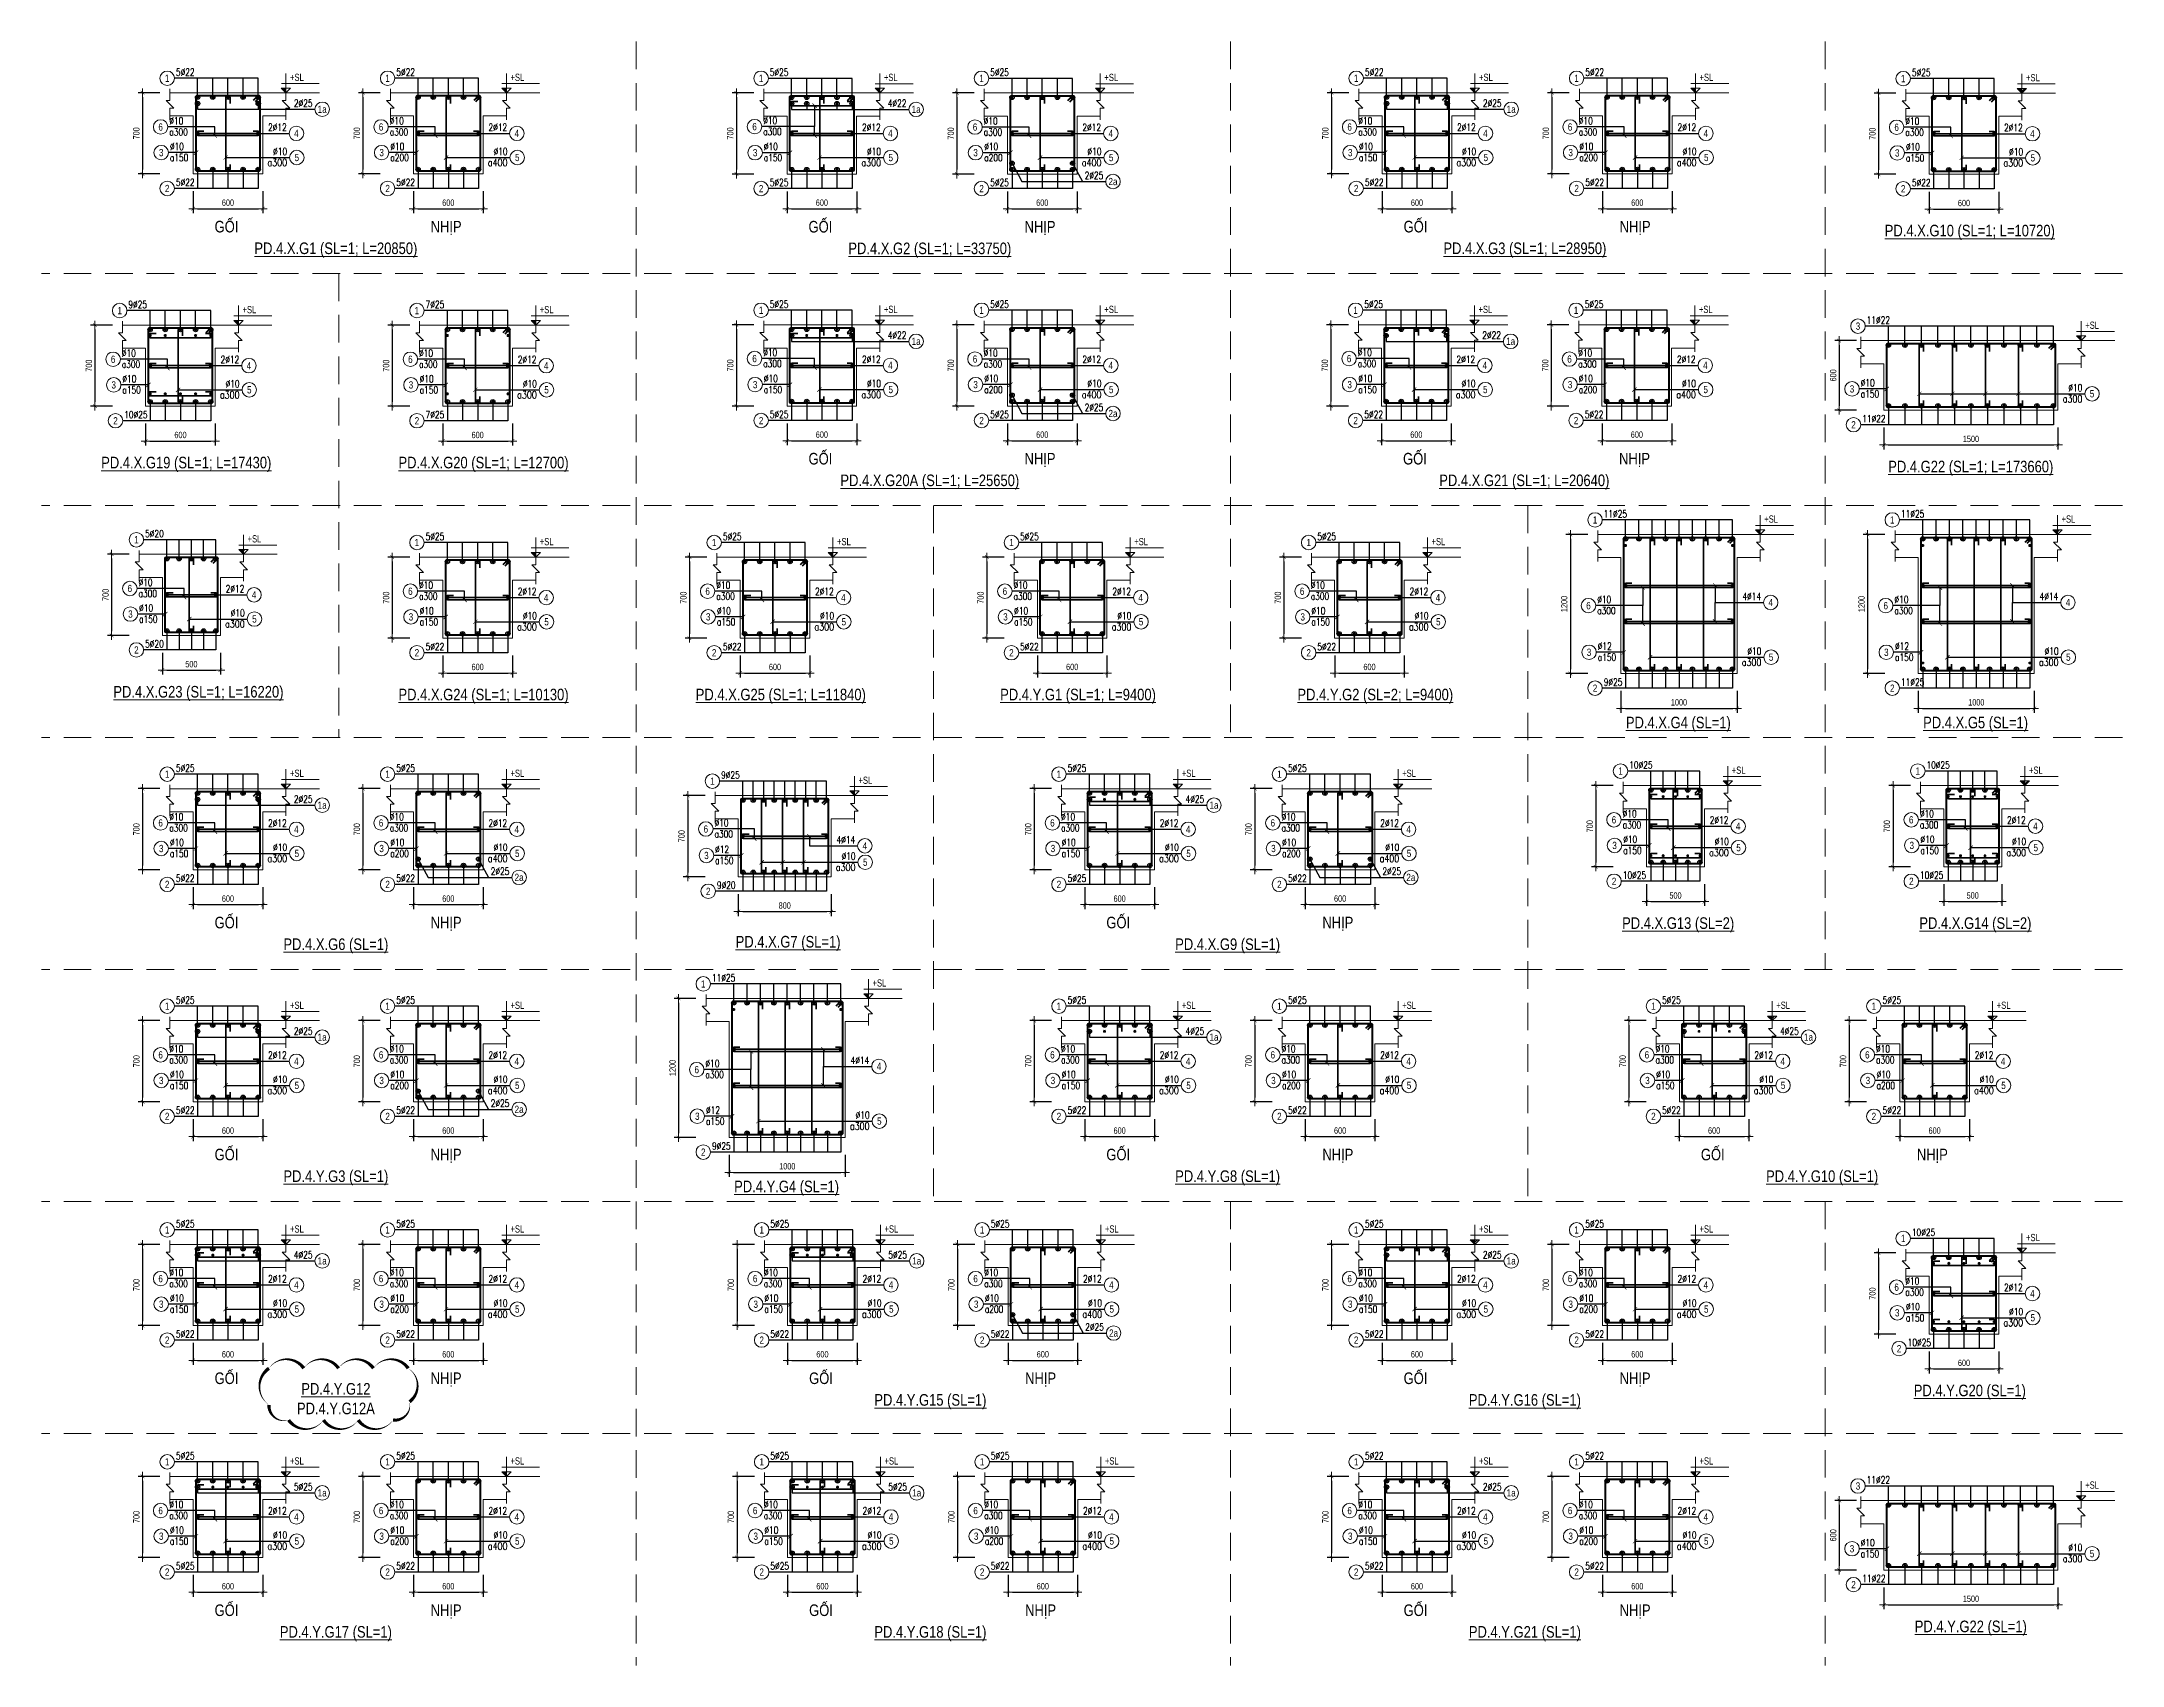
# Model space of a CAD drawing. Header units: millimetres. Extents: x 0 to 264070, y -218202 to 27271.
# Drawn here: x 225114 to 243045, y -218202 to -204202 of the extents above; entities that cross this region are included whole.
import ezdxf
from ezdxf.enums import TextEntityAlignment as Align

# ---------------------------------------------------------------- set-up
doc = ezdxf.new("R2010")
doc.units = ezdxf.units.MM
doc.header["$PDMODE"] = 3
doc.linetypes.add('HIDDEN2', pattern=[4.7625, 3.175, -1.5875])
doc.layers.get('0').update_dxf_attribs({"lineweight": 20})
doc.layers.get('Defpoints').update_dxf_attribs({"color": 151, "lineweight": 9})
doc.layers.add('2020-08-14', color=6, linetype='Continuous', lineweight=20, plot=False)
for name, color, linetype, lineweight in [('NDC_S_ANNO', 7, 'Continuous', 20), ('NDC_S_CONTINUOUS', 3, 'Continuous', 20), ('NDC_S_DIM', 1, 'Continuous', 15), ('NDC_S_HIDDEN', 8, 'HIDDEN2', 13), ('NDC_S_REBAR', 4, 'Continuous', 35), ('NDC_S_STIRRUP', 4, 'Continuous', 40), ('NDC_S_TEXT SYMBOL', 7, 'Continuous', 20), ('NDC_S_THIN LINE', 8, 'Continuous', 9), ('NDC_S_VN TEXT', 7, 'Continuous', 20)]:
    doc.layers.add(name, color=color, linetype=linetype, lineweight=lineweight)
doc.styles.add('ARIAL', font='arial.ttf', dxfattribs={"width": 0.8})
doc.styles.add('NDC_ANNO', font='', dxfattribs={"width": 0.8})
doc.styles.add('NDC_DIM', font='', dxfattribs={"width": 0.75})
doc.styles.add('NDC_EN TXT', font='romans.shx', dxfattribs={"width": 0.8})
doc.styles.get('NDC_ANNO').set_extended_font_data('Dotum')
doc.styles.get('NDC_DIM').set_extended_font_data('Dotum')
doc.dimstyles.new('NDC_dim_25', dxfattribs={"dimscale": 25, "dimtxt": 2.2, "dimasz": 1.5, "dimexe": 1.5, "dimexo": 2.5, "dimgap": 1, "dimtad": 1, "dimdec": 0, "dimzin": 0, "dimdsep": 46, "dimtxsty": 'NDC_DIM', "dimblk": 'DIMMARK', "dimcen": 0.09, "dimdle": 1.2, "dimclrd": 1, "dimclre": 1, "dimclrt": 3, "dimadec": 0, "dimazin": 0, "dimtfac": 1, "dimtdec": 0, "dimtix": 1, "dimtofl": 0, "dimtmove": 0, "dimatfit": 3, "dimfxl": 6, "dimfxlon": 1, "dimtolj": 1, "dimtzin": 0, "dimarcsym": 0})

msp = doc.modelspace()

# ---------------------------------------------------------------- blocks, each defined once
blk = doc.blocks.new('kata_block_THEP')
at = {"layer": 'NDC_S_REBAR', "color": 0}
for p, q in [((-0.5, 0), (0.5, 0)), ((-0.35, 0.35), (0.35, -0.35)), ((0.35, 0.35), (-0.35, -0.35)), ((0, 0.5), (0, -0.5))]:
    blk.add_line(p, q, dxfattribs=at)
at = {"layer": 'NDC_S_REBAR', "color": 0, "const_width": 0.0833}
blk.add_lwpolyline([(-0.5, 0, 1), (0.5, 0, 1), (-0.5, 0, 1)], format="xyb", dxfattribs=at)
blk = doc.blocks.new('DIMMARK')
at = {"layer": 'NDC_S_DIM', "color": 1}
blk.add_line((-1.5, 0), (1, 0), dxfattribs=at)
at = {"layer": 'NDC_S_DIM', "color": 2, "const_width": 0.1}
blk.add_lwpolyline([(-0.42, -0.42), (0.42, 0.42)], dxfattribs=at)
blk = doc.blocks.new('kata_block_TD')
at = {"color": 6, "linetype": 'ByBlock', "lineweight": -2, "style": 'ARIAL', "width": 0.8}
blk.add_attdef('SECTDET2', text='', height=5, dxfattribs=at).set_placement((0, 7.97), align=Align.CENTER)
at = {"color": 0, "linetype": 'ByBlock', "lineweight": -2, "style": 'ARIAL', "width": 0.8}
blk.add_attdef('SECTDET1', text='', height=5, dxfattribs=at).set_placement((0, 1.47), align=Align.CENTER)
at = {"color": 3, "lineweight": 25, "style": 'ARIAL', "width": 0.8}
blk.add_attdef('SSCALE', text='', height=2.5, dxfattribs=at).set_placement((0, -4), align=Align.CENTER)
blk = doc.blocks.new('*U241')
blk.add_circle((-2.5, 0), 2.5)
at = {"layer": 'NDC_S_VN TEXT', "color": 7, "style": 'ARIAL', "width": 0.8}
blk.add_attdef('SH2', text='', height=2.5, dxfattribs=at).set_placement((-2.5, 0), align=Align.MIDDLE)
at = {"layer": 'NDC_S_VN TEXT', "color": 3, "style": 'NDC_EN TXT', "width": 0.75}
for tag, p in [('DK1', (0.5, 0.85)), ('KC1', (0.5, -2.97))]:
    blk.add_attdef(tag, p, '', height=2.5, dxfattribs=at)
blk = doc.blocks.new('*U321')
blk.add_circle((2.5, 0), 2.5)
at = {"layer": 'NDC_S_VN TEXT', "color": 3, "style": 'NDC_EN TXT'}
for tag, width, p in [('DK2', 0.75, (-0.85, 0.85)), ('KC2', 0.8, (-0.85, -2.97))]:
    blk.add_attdef(tag, text='', height=2.5, dxfattribs=dict(at, width=width)).set_placement(p, align=Align.RIGHT)
at = {"layer": 'NDC_S_VN TEXT', "color": 7, "style": 'ARIAL', "width": 0.8}
blk.add_attdef('SH3', text='', height=2.5, dxfattribs=at).set_placement((2.5, 0), align=Align.MIDDLE)
blk = doc.blocks.new('*U239')
blk.add_circle((2.5, 0), 2.5)
at = {"layer": 'NDC_S_VN TEXT', "color": 3, "style": 'NDC_EN TXT', "width": 0.75}
blk.add_attdef('DK2', text='', height=2.5, dxfattribs=at).set_placement((-0.85, 0.85), align=Align.RIGHT)
at = {"layer": 'NDC_S_VN TEXT', "color": 7, "style": 'ARIAL', "width": 0.8}
blk.add_attdef('SH3', text='', height=2.5, dxfattribs=at).set_placement((2.5, 0), align=Align.MIDDLE)
blk = doc.blocks.new('*D711')
at = {"layer": 'Defpoints', "color": 0, "transparency": 16777216}
for p in [(228389, -204643), (227883, -205343), (228389, -205343)]:
    blk.add_point(p, dxfattribs=at)
at = {"layer": 'NDC_S_DIM', "color": 1, "lineweight": -2, "transparency": 16777216}
for p, q in [((228033, -204643), (227846, -204643)), ((227883, -204681), (227883, -205306)), ((228033, -205343), (227846, -205343))]:
    blk.add_line(p, q, dxfattribs=at)
at = {"layer": 'NDC_S_DIM', "color": 1, "lineweight": -2, "transparency": 16777216, "xscale": 37.5, "yscale": 37.5, "zscale": 37.5}
for p, rotation in [((227883, -204643), 90), ((227883, -205343), 270)]:
    blk.add_blockref('DIMMARK', p, dxfattribs=dict(at, rotation=rotation))
at = {"layer": 'NDC_S_DIM', "color": 3, "transparency": 16777216, "insert": (227831, -204993), "char_height": 55, "attachment_point": 5, "rotation": 90, "style": 'NDC_DIM'}
blk.add_mtext('\\A1;700', dxfattribs=at)
blk = doc.blocks.new('*D712')
at = {"layer": 'Defpoints', "color": 0, "transparency": 16777216}
for p in [(228319, -205343), (228919, -205343), (228919, -205643)]:
    blk.add_point(p, dxfattribs=at)
at = {"layer": 'NDC_S_DIM', "color": 1, "lineweight": -2, "transparency": 16777216}
for p, q in [((228319, -205493), (228319, -205681)), ((228357, -205643), (228882, -205643)), ((228919, -205493), (228919, -205681))]:
    blk.add_line(p, q, dxfattribs=at)
at = {"layer": 'NDC_S_DIM', "color": 1, "lineweight": -2, "transparency": 16777216, "xscale": 37.5, "yscale": 37.5, "zscale": 37.5, "rotation": 180}
blk.add_blockref('DIMMARK', (228319, -205643), dxfattribs=at)
at = {"layer": 'NDC_S_DIM', "color": 1, "lineweight": -2, "transparency": 16777216, "xscale": 37.5, "yscale": 37.5, "zscale": 37.5}
blk.add_blockref('DIMMARK', (228919, -205643), dxfattribs=at)
at = {"layer": 'NDC_S_DIM', "color": 3, "transparency": 16777216, "insert": (228619, -205591), "char_height": 55, "attachment_point": 5, "style": 'NDC_DIM'}
blk.add_mtext('\\A1;600', dxfattribs=at)
blk = doc.blocks.new('kata_block_CT')
at = {"layer": 'NDC_S_ANNO'}
blk.add_hatch(color=3, dxfattribs=at).paths.add_polyline_path([(0, 1.6), (-1.61, 1.6), (0, 0)])
at = {"layer": 'NDC_S_ANNO', "ltscale": 50}
h = blk.add_hatch(dxfattribs=at)
h.set_pattern_fill('ANSI31', color=256, scale=1.406, style=0)
h.paths.add_polyline_path([(0, 1.6), (0, 0), (1.61, 1.6)])
for p, q in [((11.56, 0), (-1.64, 0)), ((-1.59, 3.14), (11.47, 3.14))]:
    blk.add_line(p, q, dxfattribs=at)
at = {"layer": 'NDC_S_ANNO', "color": 8, "ltscale": 50}
blk.add_lwpolyline([(0, 0), (-1.61, 1.6), (0, 1.6)], dxfattribs=at)
at = {"layer": 'NDC_S_ANNO', "ltscale": 50}
for points in [[(0, 0), (-1.61, 1.6), (0, 1.6)], [(0, 6.69), (0, 0)], [(0, 0), (1.61, 1.6), (0, 1.6)]]:
    blk.add_lwpolyline(points, dxfattribs=at)
at = {"layer": 'NDC_S_TEXT SYMBOL', "color": 3, "style": 'NDC_ANNO', "width": 0.8}
blk.add_attdef('CT', (1.41, 4.07), '', height=2.5, dxfattribs=at)
blk = doc.blocks.new('*D713')
at = {"layer": 'Defpoints', "color": 0, "transparency": 16777216}
for p in [(226490, -204643), (225984, -205343), (226490, -205343)]:
    blk.add_point(p, dxfattribs=at)
at = {"layer": 'NDC_S_DIM', "color": 1, "lineweight": -2, "transparency": 16777216}
for p, q in [((226134, -204643), (225946, -204643)), ((225984, -204681), (225984, -205306)), ((226134, -205343), (225946, -205343))]:
    blk.add_line(p, q, dxfattribs=at)
at = {"layer": 'NDC_S_DIM', "color": 1, "lineweight": -2, "transparency": 16777216, "xscale": 37.5, "yscale": 37.5, "zscale": 37.5}
for p, rotation in [((225984, -204643), 90), ((225984, -205343), 270)]:
    blk.add_blockref('DIMMARK', p, dxfattribs=dict(at, rotation=rotation))
at = {"layer": 'NDC_S_DIM', "color": 3, "transparency": 16777216, "insert": (225931, -204993), "char_height": 55, "attachment_point": 5, "rotation": 90, "style": 'NDC_DIM'}
blk.add_mtext('\\A1;700', dxfattribs=at)
blk = doc.blocks.new('*D714')
at = {"layer": 'Defpoints', "color": 0, "transparency": 16777216}
for p in [(226420, -205343), (227020, -205343), (227020, -205643)]:
    blk.add_point(p, dxfattribs=at)
at = {"layer": 'NDC_S_DIM', "color": 1, "lineweight": -2, "transparency": 16777216}
for p, q in [((226420, -205493), (226420, -205681)), ((226457, -205643), (226982, -205643)), ((227020, -205493), (227020, -205681))]:
    blk.add_line(p, q, dxfattribs=at)
at = {"layer": 'NDC_S_DIM', "color": 1, "lineweight": -2, "transparency": 16777216, "xscale": 37.5, "yscale": 37.5, "zscale": 37.5, "rotation": 180}
blk.add_blockref('DIMMARK', (226420, -205643), dxfattribs=at)
at = {"layer": 'NDC_S_DIM', "color": 1, "lineweight": -2, "transparency": 16777216, "xscale": 37.5, "yscale": 37.5, "zscale": 37.5}
blk.add_blockref('DIMMARK', (227020, -205643), dxfattribs=at)
at = {"layer": 'NDC_S_DIM', "color": 3, "transparency": 16777216, "insert": (226720, -205591), "char_height": 55, "attachment_point": 5, "style": 'NDC_DIM'}
blk.add_mtext('\\A1;600', dxfattribs=at)
blk = doc.blocks.new('*D715')
at = {"layer": 'Defpoints', "color": 0, "transparency": 16777216}
for p in [(233507, -204644), (233001, -205344), (233507, -205344)]:
    blk.add_point(p, dxfattribs=at)
at = {"layer": 'NDC_S_DIM', "color": 1, "lineweight": -2, "transparency": 16777216}
for p, q in [((233151, -204644), (232964, -204644)), ((233001, -204681), (233001, -205306)), ((233151, -205344), (232964, -205344))]:
    blk.add_line(p, q, dxfattribs=at)
at = {"layer": 'NDC_S_DIM', "color": 1, "lineweight": -2, "transparency": 16777216, "xscale": 37.5, "yscale": 37.5, "zscale": 37.5}
for p, rotation in [((233001, -204644), 90), ((233001, -205344), 270)]:
    blk.add_blockref('DIMMARK', p, dxfattribs=dict(at, rotation=rotation))
at = {"layer": 'NDC_S_DIM', "color": 3, "transparency": 16777216, "insert": (232949, -204994), "char_height": 55, "attachment_point": 5, "rotation": 90, "style": 'NDC_DIM'}
blk.add_mtext('\\A1;700', dxfattribs=at)
blk = doc.blocks.new('*D716')
at = {"layer": 'Defpoints', "color": 0, "transparency": 16777216}
for p in [(233437, -205344), (234037, -205344), (234037, -205644)]:
    blk.add_point(p, dxfattribs=at)
at = {"layer": 'NDC_S_DIM', "color": 1, "lineweight": -2, "transparency": 16777216}
for p, q in [((233437, -205494), (233437, -205681)), ((233475, -205644), (234000, -205644)), ((234037, -205494), (234037, -205681))]:
    blk.add_line(p, q, dxfattribs=at)
at = {"layer": 'NDC_S_DIM', "color": 1, "lineweight": -2, "transparency": 16777216, "xscale": 37.5, "yscale": 37.5, "zscale": 37.5, "rotation": 180}
blk.add_blockref('DIMMARK', (233437, -205644), dxfattribs=at)
at = {"layer": 'NDC_S_DIM', "color": 1, "lineweight": -2, "transparency": 16777216, "xscale": 37.5, "yscale": 37.5, "zscale": 37.5}
blk.add_blockref('DIMMARK', (234037, -205644), dxfattribs=at)
at = {"layer": 'NDC_S_DIM', "color": 3, "transparency": 16777216, "insert": (233737, -205591), "char_height": 55, "attachment_point": 5, "style": 'NDC_DIM'}
blk.add_mtext('\\A1;600', dxfattribs=at)
blk = doc.blocks.new('*D717')
at = {"layer": 'Defpoints', "color": 0, "transparency": 16777216}
for p in [(231608, -204644), (231102, -205344), (231608, -205344)]:
    blk.add_point(p, dxfattribs=at)
at = {"layer": 'NDC_S_DIM', "color": 1, "lineweight": -2, "transparency": 16777216}
for p, q in [((231252, -204644), (231064, -204644)), ((231102, -204681), (231102, -205306)), ((231252, -205344), (231064, -205344))]:
    blk.add_line(p, q, dxfattribs=at)
at = {"layer": 'NDC_S_DIM', "color": 1, "lineweight": -2, "transparency": 16777216, "xscale": 37.5, "yscale": 37.5, "zscale": 37.5}
for p, rotation in [((231102, -204644), 90), ((231102, -205344), 270)]:
    blk.add_blockref('DIMMARK', p, dxfattribs=dict(at, rotation=rotation))
at = {"layer": 'NDC_S_DIM', "color": 3, "transparency": 16777216, "insert": (231049, -204994), "char_height": 55, "attachment_point": 5, "rotation": 90, "style": 'NDC_DIM'}
blk.add_mtext('\\A1;700', dxfattribs=at)
blk = doc.blocks.new('*D718')
at = {"layer": 'Defpoints', "color": 0, "transparency": 16777216}
for p in [(231538, -205344), (232138, -205344), (232138, -205644)]:
    blk.add_point(p, dxfattribs=at)
at = {"layer": 'NDC_S_DIM', "color": 1, "lineweight": -2, "transparency": 16777216}
for p, q in [((231538, -205494), (231538, -205681)), ((231575, -205644), (232100, -205644)), ((232138, -205494), (232138, -205681))]:
    blk.add_line(p, q, dxfattribs=at)
at = {"layer": 'NDC_S_DIM', "color": 1, "lineweight": -2, "transparency": 16777216, "xscale": 37.5, "yscale": 37.5, "zscale": 37.5, "rotation": 180}
blk.add_blockref('DIMMARK', (231538, -205644), dxfattribs=at)
at = {"layer": 'NDC_S_DIM', "color": 1, "lineweight": -2, "transparency": 16777216, "xscale": 37.5, "yscale": 37.5, "zscale": 37.5}
blk.add_blockref('DIMMARK', (232138, -205644), dxfattribs=at)
at = {"layer": 'NDC_S_DIM', "color": 3, "transparency": 16777216, "insert": (231838, -205591), "char_height": 55, "attachment_point": 5, "style": 'NDC_DIM'}
blk.add_mtext('\\A1;600', dxfattribs=at)
blk = doc.blocks.new('*U240')
blk.add_circle((-2.5, 0), 2.5)
at = {"layer": 'NDC_S_VN TEXT', "color": 7, "style": 'ARIAL', "width": 0.8}
blk.add_attdef('SH2', text='', height=2.5, dxfattribs=at).set_placement((-2.5, 0), align=Align.MIDDLE)
at = {"layer": 'NDC_S_VN TEXT', "color": 3, "style": 'NDC_EN TXT', "width": 0.75}
blk.add_attdef('DK1', (0.5, 0.85), '', height=2.5, dxfattribs=at)
blk = doc.blocks.new('*D719')
at = {"layer": 'Defpoints', "color": 0, "transparency": 16777216}
for p in [(236666, -205343), (237266, -205343), (237266, -205643)]:
    blk.add_point(p, dxfattribs=at)
at = {"layer": 'NDC_S_DIM', "color": 1, "lineweight": -2, "transparency": 16777216}
for p, q in [((236666, -205493), (236666, -205681)), ((236703, -205643), (237228, -205643)), ((237266, -205493), (237266, -205681))]:
    blk.add_line(p, q, dxfattribs=at)
at = {"layer": 'NDC_S_DIM', "color": 1, "lineweight": -2, "transparency": 16777216, "xscale": 37.5, "yscale": 37.5, "zscale": 37.5, "rotation": 180}
blk.add_blockref('DIMMARK', (236666, -205643), dxfattribs=at)
at = {"layer": 'NDC_S_DIM', "color": 1, "lineweight": -2, "transparency": 16777216, "xscale": 37.5, "yscale": 37.5, "zscale": 37.5}
blk.add_blockref('DIMMARK', (237266, -205643), dxfattribs=at)
at = {"layer": 'NDC_S_DIM', "color": 3, "transparency": 16777216, "insert": (236966, -205591), "char_height": 55, "attachment_point": 5, "style": 'NDC_DIM'}
blk.add_mtext('\\A1;600', dxfattribs=at)
blk = doc.blocks.new('*D720')
at = {"layer": 'Defpoints', "color": 0, "transparency": 16777216}
for p in [(236736, -204643), (236230, -205343), (236736, -205343)]:
    blk.add_point(p, dxfattribs=at)
at = {"layer": 'NDC_S_DIM', "color": 1, "lineweight": -2, "transparency": 16777216}
for p, q in [((236380, -204643), (236192, -204643)), ((236230, -204681), (236230, -205306)), ((236380, -205343), (236192, -205343))]:
    blk.add_line(p, q, dxfattribs=at)
at = {"layer": 'NDC_S_DIM', "color": 1, "lineweight": -2, "transparency": 16777216, "xscale": 37.5, "yscale": 37.5, "zscale": 37.5}
for p, rotation in [((236230, -204643), 90), ((236230, -205343), 270)]:
    blk.add_blockref('DIMMARK', p, dxfattribs=dict(at, rotation=rotation))
at = {"layer": 'NDC_S_DIM', "color": 3, "transparency": 16777216, "insert": (236177, -204993), "char_height": 55, "attachment_point": 5, "rotation": 90, "style": 'NDC_DIM'}
blk.add_mtext('\\A1;700', dxfattribs=at)
blk = doc.blocks.new('*D721')
at = {"layer": 'Defpoints', "color": 0, "transparency": 16777216}
for p in [(238565, -205343), (239165, -205343), (239165, -205643)]:
    blk.add_point(p, dxfattribs=at)
at = {"layer": 'NDC_S_DIM', "color": 1, "lineweight": -2, "transparency": 16777216}
for p, q in [((238565, -205493), (238565, -205681)), ((238603, -205643), (239128, -205643)), ((239165, -205493), (239165, -205681))]:
    blk.add_line(p, q, dxfattribs=at)
at = {"layer": 'NDC_S_DIM', "color": 1, "lineweight": -2, "transparency": 16777216, "xscale": 37.5, "yscale": 37.5, "zscale": 37.5, "rotation": 180}
blk.add_blockref('DIMMARK', (238565, -205643), dxfattribs=at)
at = {"layer": 'NDC_S_DIM', "color": 1, "lineweight": -2, "transparency": 16777216, "xscale": 37.5, "yscale": 37.5, "zscale": 37.5}
blk.add_blockref('DIMMARK', (239165, -205643), dxfattribs=at)
at = {"layer": 'NDC_S_DIM', "color": 3, "transparency": 16777216, "insert": (238865, -205591), "char_height": 55, "attachment_point": 5, "style": 'NDC_DIM'}
blk.add_mtext('\\A1;600', dxfattribs=at)
blk = doc.blocks.new('*D722')
at = {"layer": 'Defpoints', "color": 0, "transparency": 16777216}
for p in [(238635, -204643), (238129, -205343), (238635, -205343)]:
    blk.add_point(p, dxfattribs=at)
at = {"layer": 'NDC_S_DIM', "color": 1, "lineweight": -2, "transparency": 16777216}
for p, q in [((238279, -204643), (238092, -204643)), ((238129, -204681), (238129, -205306)), ((238279, -205343), (238092, -205343))]:
    blk.add_line(p, q, dxfattribs=at)
at = {"layer": 'NDC_S_DIM', "color": 1, "lineweight": -2, "transparency": 16777216, "xscale": 37.5, "yscale": 37.5, "zscale": 37.5}
for p, rotation in [((238129, -204643), 90), ((238129, -205343), 270)]:
    blk.add_blockref('DIMMARK', p, dxfattribs=dict(at, rotation=rotation))
at = {"layer": 'NDC_S_DIM', "color": 3, "transparency": 16777216, "insert": (238077, -204993), "char_height": 55, "attachment_point": 5, "rotation": 90, "style": 'NDC_DIM'}
blk.add_mtext('\\A1;700', dxfattribs=at)
blk = doc.blocks.new('*D723')
at = {"layer": 'Defpoints', "color": 0, "transparency": 16777216}
for p in [(241380, -205346), (241980, -205346), (241980, -205646)]:
    blk.add_point(p, dxfattribs=at)
at = {"layer": 'NDC_S_DIM', "color": 1, "lineweight": -2, "transparency": 16777216}
for p, q in [((241380, -205496), (241380, -205684)), ((241417, -205646), (241942, -205646)), ((241980, -205496), (241980, -205684))]:
    blk.add_line(p, q, dxfattribs=at)
at = {"layer": 'NDC_S_DIM', "color": 1, "lineweight": -2, "transparency": 16777216, "xscale": 37.5, "yscale": 37.5, "zscale": 37.5, "rotation": 180}
blk.add_blockref('DIMMARK', (241380, -205646), dxfattribs=at)
at = {"layer": 'NDC_S_DIM', "color": 1, "lineweight": -2, "transparency": 16777216, "xscale": 37.5, "yscale": 37.5, "zscale": 37.5}
blk.add_blockref('DIMMARK', (241980, -205646), dxfattribs=at)
at = {"layer": 'NDC_S_DIM', "color": 3, "transparency": 16777216, "insert": (241680, -205594), "char_height": 55, "attachment_point": 5, "style": 'NDC_DIM'}
blk.add_mtext('\\A1;600', dxfattribs=at)
blk = doc.blocks.new('*D724')
at = {"layer": 'Defpoints', "color": 0, "transparency": 16777216}
for p in [(241449, -204646), (240943, -205346), (241449, -205346)]:
    blk.add_point(p, dxfattribs=at)
at = {"layer": 'NDC_S_DIM', "color": 1, "lineweight": -2, "transparency": 16777216}
for p, q in [((241093, -204646), (240906, -204646)), ((240943, -204684), (240943, -205309)), ((241093, -205346), (240906, -205346))]:
    blk.add_line(p, q, dxfattribs=at)
at = {"layer": 'NDC_S_DIM', "color": 1, "lineweight": -2, "transparency": 16777216, "xscale": 37.5, "yscale": 37.5, "zscale": 37.5}
for p, rotation in [((240943, -204646), 90), ((240943, -205346), 270)]:
    blk.add_blockref('DIMMARK', p, dxfattribs=dict(at, rotation=rotation))
at = {"layer": 'NDC_S_DIM', "color": 3, "transparency": 16777216, "insert": (240891, -204996), "char_height": 55, "attachment_point": 5, "rotation": 90, "style": 'NDC_DIM'}
blk.add_mtext('\\A1;700', dxfattribs=at)
blk = doc.blocks.new('*D725')
at = {"layer": 'Defpoints', "color": 0, "transparency": 16777216}
for p in [(226011, -207346), (226611, -207346), (226611, -207646)]:
    blk.add_point(p, dxfattribs=at)
at = {"layer": 'NDC_S_DIM', "color": 1, "lineweight": -2, "transparency": 16777216}
for p, q in [((226011, -207496), (226011, -207684)), ((226611, -207496), (226611, -207684)), ((226048, -207646), (226573, -207646))]:
    blk.add_line(p, q, dxfattribs=at)
at = {"layer": 'NDC_S_DIM', "color": 1, "lineweight": -2, "transparency": 16777216, "xscale": 37.5, "yscale": 37.5, "zscale": 37.5, "rotation": 180}
blk.add_blockref('DIMMARK', (226011, -207646), dxfattribs=at)
at = {"layer": 'NDC_S_DIM', "color": 1, "lineweight": -2, "transparency": 16777216, "xscale": 37.5, "yscale": 37.5, "zscale": 37.5}
blk.add_blockref('DIMMARK', (226611, -207646), dxfattribs=at)
at = {"layer": 'NDC_S_DIM', "color": 3, "transparency": 16777216, "insert": (226311, -207594), "char_height": 55, "attachment_point": 5, "style": 'NDC_DIM'}
blk.add_mtext('\\A1;600', dxfattribs=at)
blk = doc.blocks.new('*D726')
at = {"layer": 'Defpoints', "color": 0, "transparency": 16777216}
for p in [(226080, -206646), (225574, -207346), (226080, -207346)]:
    blk.add_point(p, dxfattribs=at)
at = {"layer": 'NDC_S_DIM', "color": 1, "lineweight": -2, "transparency": 16777216}
for p, q in [((225724, -206646), (225537, -206646)), ((225574, -206684), (225574, -207309)), ((225724, -207346), (225537, -207346))]:
    blk.add_line(p, q, dxfattribs=at)
at = {"layer": 'NDC_S_DIM', "color": 1, "lineweight": -2, "transparency": 16777216, "xscale": 37.5, "yscale": 37.5, "zscale": 37.5}
for p, rotation in [((225574, -206646), 90), ((225574, -207346), 270)]:
    blk.add_blockref('DIMMARK', p, dxfattribs=dict(at, rotation=rotation))
at = {"layer": 'NDC_S_DIM', "color": 3, "transparency": 16777216, "insert": (225522, -206996), "char_height": 55, "attachment_point": 5, "rotation": 90, "style": 'NDC_DIM'}
blk.add_mtext('\\A1;700', dxfattribs=at)
blk = doc.blocks.new('*D727')
at = {"layer": 'Defpoints', "color": 0, "transparency": 16777216}
for p in [(228642, -206646), (228136, -207346), (228642, -207346)]:
    blk.add_point(p, dxfattribs=at)
at = {"layer": 'NDC_S_DIM', "color": 1, "lineweight": -2, "transparency": 16777216}
for p, q in [((228286, -206646), (228098, -206646)), ((228136, -206684), (228136, -207309)), ((228286, -207346), (228098, -207346))]:
    blk.add_line(p, q, dxfattribs=at)
at = {"layer": 'NDC_S_DIM', "color": 1, "lineweight": -2, "transparency": 16777216, "xscale": 37.5, "yscale": 37.5, "zscale": 37.5}
for p, rotation in [((228136, -206646), 90), ((228136, -207346), 270)]:
    blk.add_blockref('DIMMARK', p, dxfattribs=dict(at, rotation=rotation))
at = {"layer": 'NDC_S_DIM', "color": 3, "transparency": 16777216, "insert": (228083, -206996), "char_height": 55, "attachment_point": 5, "rotation": 90, "style": 'NDC_DIM'}
blk.add_mtext('\\A1;700', dxfattribs=at)
blk = doc.blocks.new('*D728')
at = {"layer": 'Defpoints', "color": 0, "transparency": 16777216}
for p in [(228572, -207346), (229172, -207346), (229172, -207646)]:
    blk.add_point(p, dxfattribs=at)
at = {"layer": 'NDC_S_DIM', "color": 1, "lineweight": -2, "transparency": 16777216}
for p, q in [((228572, -207496), (228572, -207684)), ((229172, -207496), (229172, -207684)), ((228610, -207646), (229135, -207646))]:
    blk.add_line(p, q, dxfattribs=at)
at = {"layer": 'NDC_S_DIM', "color": 1, "lineweight": -2, "transparency": 16777216, "xscale": 37.5, "yscale": 37.5, "zscale": 37.5, "rotation": 180}
blk.add_blockref('DIMMARK', (228572, -207646), dxfattribs=at)
at = {"layer": 'NDC_S_DIM', "color": 1, "lineweight": -2, "transparency": 16777216, "xscale": 37.5, "yscale": 37.5, "zscale": 37.5}
blk.add_blockref('DIMMARK', (229172, -207646), dxfattribs=at)
at = {"layer": 'NDC_S_DIM', "color": 3, "transparency": 16777216, "insert": (228872, -207594), "char_height": 55, "attachment_point": 5, "style": 'NDC_DIM'}
blk.add_mtext('\\A1;600', dxfattribs=at)
blk = doc.blocks.new('*D729')
at = {"layer": 'Defpoints', "color": 0, "transparency": 16777216}
for p in [(231538, -207344), (232138, -207344), (232138, -207644)]:
    blk.add_point(p, dxfattribs=at)
at = {"layer": 'NDC_S_DIM', "color": 1, "lineweight": -2, "transparency": 16777216}
for p, q in [((231538, -207494), (231538, -207681)), ((232138, -207494), (232138, -207681)), ((231575, -207644), (232100, -207644))]:
    blk.add_line(p, q, dxfattribs=at)
at = {"layer": 'NDC_S_DIM', "color": 1, "lineweight": -2, "transparency": 16777216, "xscale": 37.5, "yscale": 37.5, "zscale": 37.5, "rotation": 180}
blk.add_blockref('DIMMARK', (231538, -207644), dxfattribs=at)
at = {"layer": 'NDC_S_DIM', "color": 1, "lineweight": -2, "transparency": 16777216, "xscale": 37.5, "yscale": 37.5, "zscale": 37.5}
blk.add_blockref('DIMMARK', (232138, -207644), dxfattribs=at)
at = {"layer": 'NDC_S_DIM', "color": 3, "transparency": 16777216, "insert": (231838, -207591), "char_height": 55, "attachment_point": 5, "style": 'NDC_DIM'}
blk.add_mtext('\\A1;600', dxfattribs=at)
blk = doc.blocks.new('*D730')
at = {"layer": 'Defpoints', "color": 0, "transparency": 16777216}
for p in [(231608, -206644), (231102, -207344), (231608, -207344)]:
    blk.add_point(p, dxfattribs=at)
at = {"layer": 'NDC_S_DIM', "color": 1, "lineweight": -2, "transparency": 16777216}
for p, q in [((231252, -206644), (231064, -206644)), ((231102, -206681), (231102, -207306)), ((231252, -207344), (231064, -207344))]:
    blk.add_line(p, q, dxfattribs=at)
at = {"layer": 'NDC_S_DIM', "color": 1, "lineweight": -2, "transparency": 16777216, "xscale": 37.5, "yscale": 37.5, "zscale": 37.5}
for p, rotation in [((231102, -206644), 90), ((231102, -207344), 270)]:
    blk.add_blockref('DIMMARK', p, dxfattribs=dict(at, rotation=rotation))
at = {"layer": 'NDC_S_DIM', "color": 3, "transparency": 16777216, "insert": (231049, -206994), "char_height": 55, "attachment_point": 5, "rotation": 90, "style": 'NDC_DIM'}
blk.add_mtext('\\A1;700', dxfattribs=at)
blk = doc.blocks.new('*D731')
at = {"layer": 'Defpoints', "color": 0, "transparency": 16777216}
for p in [(233437, -207344), (234037, -207344), (234037, -207644)]:
    blk.add_point(p, dxfattribs=at)
at = {"layer": 'NDC_S_DIM', "color": 1, "lineweight": -2, "transparency": 16777216}
for p, q in [((233437, -207494), (233437, -207681)), ((234037, -207494), (234037, -207681)), ((233475, -207644), (234000, -207644))]:
    blk.add_line(p, q, dxfattribs=at)
at = {"layer": 'NDC_S_DIM', "color": 1, "lineweight": -2, "transparency": 16777216, "xscale": 37.5, "yscale": 37.5, "zscale": 37.5, "rotation": 180}
blk.add_blockref('DIMMARK', (233437, -207644), dxfattribs=at)
at = {"layer": 'NDC_S_DIM', "color": 1, "lineweight": -2, "transparency": 16777216, "xscale": 37.5, "yscale": 37.5, "zscale": 37.5}
blk.add_blockref('DIMMARK', (234037, -207644), dxfattribs=at)
at = {"layer": 'NDC_S_DIM', "color": 3, "transparency": 16777216, "insert": (233737, -207591), "char_height": 55, "attachment_point": 5, "style": 'NDC_DIM'}
blk.add_mtext('\\A1;600', dxfattribs=at)
blk = doc.blocks.new('*D732')
at = {"layer": 'Defpoints', "color": 0, "transparency": 16777216}
for p in [(233507, -206644), (233001, -207344), (233507, -207344)]:
    blk.add_point(p, dxfattribs=at)
at = {"layer": 'NDC_S_DIM', "color": 1, "lineweight": -2, "transparency": 16777216}
for p, q in [((233151, -206644), (232964, -206644)), ((233001, -206681), (233001, -207306)), ((233151, -207344), (232964, -207344))]:
    blk.add_line(p, q, dxfattribs=at)
at = {"layer": 'NDC_S_DIM', "color": 1, "lineweight": -2, "transparency": 16777216, "xscale": 37.5, "yscale": 37.5, "zscale": 37.5}
for p, rotation in [((233001, -206644), 90), ((233001, -207344), 270)]:
    blk.add_blockref('DIMMARK', p, dxfattribs=dict(at, rotation=rotation))
at = {"layer": 'NDC_S_DIM', "color": 3, "transparency": 16777216, "insert": (232949, -206994), "char_height": 55, "attachment_point": 5, "rotation": 90, "style": 'NDC_DIM'}
blk.add_mtext('\\A1;700', dxfattribs=at)
blk = doc.blocks.new('*D733')
at = {"layer": 'Defpoints', "color": 0, "transparency": 16777216}
for p in [(238630, -206644), (238124, -207344), (238630, -207344)]:
    blk.add_point(p, dxfattribs=at)
at = {"layer": 'NDC_S_DIM', "color": 1, "lineweight": -2, "transparency": 16777216}
for p, q in [((238274, -206644), (238087, -206644)), ((238124, -206681), (238124, -207306)), ((238274, -207344), (238087, -207344))]:
    blk.add_line(p, q, dxfattribs=at)
at = {"layer": 'NDC_S_DIM', "color": 1, "lineweight": -2, "transparency": 16777216, "xscale": 37.5, "yscale": 37.5, "zscale": 37.5}
for p, rotation in [((238124, -206644), 90), ((238124, -207344), 270)]:
    blk.add_blockref('DIMMARK', p, dxfattribs=dict(at, rotation=rotation))
at = {"layer": 'NDC_S_DIM', "color": 3, "transparency": 16777216, "insert": (238072, -206994), "char_height": 55, "attachment_point": 5, "rotation": 90, "style": 'NDC_DIM'}
blk.add_mtext('\\A1;700', dxfattribs=at)
blk = doc.blocks.new('*D734')
at = {"layer": 'Defpoints', "color": 0, "transparency": 16777216}
for p in [(238561, -207344), (239161, -207344), (239161, -207644)]:
    blk.add_point(p, dxfattribs=at)
at = {"layer": 'NDC_S_DIM', "color": 1, "lineweight": -2, "transparency": 16777216}
for p, q in [((238561, -207494), (238561, -207681)), ((239161, -207494), (239161, -207681)), ((238598, -207644), (239123, -207644))]:
    blk.add_line(p, q, dxfattribs=at)
at = {"layer": 'NDC_S_DIM', "color": 1, "lineweight": -2, "transparency": 16777216, "xscale": 37.5, "yscale": 37.5, "zscale": 37.5, "rotation": 180}
blk.add_blockref('DIMMARK', (238561, -207644), dxfattribs=at)
at = {"layer": 'NDC_S_DIM', "color": 1, "lineweight": -2, "transparency": 16777216, "xscale": 37.5, "yscale": 37.5, "zscale": 37.5}
blk.add_blockref('DIMMARK', (239161, -207644), dxfattribs=at)
at = {"layer": 'NDC_S_DIM', "color": 3, "transparency": 16777216, "insert": (238861, -207591), "char_height": 55, "attachment_point": 5, "style": 'NDC_DIM'}
blk.add_mtext('\\A1;600', dxfattribs=at)
blk = doc.blocks.new('*D735')
at = {"layer": 'Defpoints', "color": 0, "transparency": 16777216}
for p in [(236731, -206644), (236225, -207344), (236731, -207344)]:
    blk.add_point(p, dxfattribs=at)
at = {"layer": 'NDC_S_DIM', "color": 1, "lineweight": -2, "transparency": 16777216}
for p, q in [((236375, -206644), (236187, -206644)), ((236225, -206681), (236225, -207306)), ((236375, -207344), (236187, -207344))]:
    blk.add_line(p, q, dxfattribs=at)
at = {"layer": 'NDC_S_DIM', "color": 1, "lineweight": -2, "transparency": 16777216, "xscale": 37.5, "yscale": 37.5, "zscale": 37.5}
for p, rotation in [((236225, -206644), 90), ((236225, -207344), 270)]:
    blk.add_blockref('DIMMARK', p, dxfattribs=dict(at, rotation=rotation))
at = {"layer": 'NDC_S_DIM', "color": 3, "transparency": 16777216, "insert": (236172, -206994), "char_height": 55, "attachment_point": 5, "rotation": 90, "style": 'NDC_DIM'}
blk.add_mtext('\\A1;700', dxfattribs=at)
blk = doc.blocks.new('*D736')
at = {"layer": 'Defpoints', "color": 0, "transparency": 16777216}
for p in [(236661, -207344), (237261, -207344), (237261, -207644)]:
    blk.add_point(p, dxfattribs=at)
at = {"layer": 'NDC_S_DIM', "color": 1, "lineweight": -2, "transparency": 16777216}
for p, q in [((236661, -207494), (236661, -207681)), ((237261, -207494), (237261, -207681)), ((236698, -207644), (237223, -207644))]:
    blk.add_line(p, q, dxfattribs=at)
at = {"layer": 'NDC_S_DIM', "color": 1, "lineweight": -2, "transparency": 16777216, "xscale": 37.5, "yscale": 37.5, "zscale": 37.5, "rotation": 180}
blk.add_blockref('DIMMARK', (236661, -207644), dxfattribs=at)
at = {"layer": 'NDC_S_DIM', "color": 1, "lineweight": -2, "transparency": 16777216, "xscale": 37.5, "yscale": 37.5, "zscale": 37.5}
blk.add_blockref('DIMMARK', (237261, -207644), dxfattribs=at)
at = {"layer": 'NDC_S_DIM', "color": 3, "transparency": 16777216, "insert": (236961, -207591), "char_height": 55, "attachment_point": 5, "style": 'NDC_DIM'}
blk.add_mtext('\\A1;600', dxfattribs=at)
blk = doc.blocks.new('*D737')
at = {"layer": 'Defpoints', "color": 0, "transparency": 16777216}
for p in [(241111, -206780), (240605, -207380), (241111, -207380)]:
    blk.add_point(p, dxfattribs=at)
at = {"layer": 'NDC_S_DIM', "color": 1, "lineweight": -2, "transparency": 16777216}
for p, q in [((240755, -206780), (240568, -206780)), ((240605, -206818), (240605, -207343)), ((240755, -207380), (240568, -207380))]:
    blk.add_line(p, q, dxfattribs=at)
at = {"layer": 'NDC_S_DIM', "color": 1, "lineweight": -2, "transparency": 16777216, "xscale": 37.5, "yscale": 37.5, "zscale": 37.5}
for p, rotation in [((240605, -206780), 90), ((240605, -207380), 270)]:
    blk.add_blockref('DIMMARK', p, dxfattribs=dict(at, rotation=rotation))
at = {"layer": 'NDC_S_DIM', "color": 3, "transparency": 16777216, "insert": (240553, -207080), "char_height": 55, "attachment_point": 5, "rotation": 90, "style": 'NDC_DIM'}
blk.add_mtext('\\A1;600', dxfattribs=at)
blk = doc.blocks.new('*D738')
at = {"layer": 'Defpoints', "color": 0, "transparency": 16777216}
for p in [(240990, -207380), (242490, -207380), (242490, -207680)]:
    blk.add_point(p, dxfattribs=at)
at = {"layer": 'NDC_S_DIM', "color": 1, "lineweight": -2, "transparency": 16777216}
for p, q in [((240990, -207530), (240990, -207718)), ((242490, -207530), (242490, -207718)), ((241028, -207680), (242453, -207680))]:
    blk.add_line(p, q, dxfattribs=at)
at = {"layer": 'NDC_S_DIM', "color": 1, "lineweight": -2, "transparency": 16777216, "xscale": 37.5, "yscale": 37.5, "zscale": 37.5, "rotation": 180}
blk.add_blockref('DIMMARK', (240990, -207680), dxfattribs=at)
at = {"layer": 'NDC_S_DIM', "color": 1, "lineweight": -2, "transparency": 16777216, "xscale": 37.5, "yscale": 37.5, "zscale": 37.5}
blk.add_blockref('DIMMARK', (242490, -207680), dxfattribs=at)
at = {"layer": 'NDC_S_DIM', "color": 3, "transparency": 16777216, "insert": (241740, -207628), "char_height": 55, "attachment_point": 5, "style": 'NDC_DIM'}
blk.add_mtext('\\A1;1500', dxfattribs=at)
blk = doc.blocks.new('*D739')
at = {"layer": 'Defpoints', "color": 0, "transparency": 16777216}
for p in [(226224, -208622), (225718, -209322), (226224, -209322)]:
    blk.add_point(p, dxfattribs=at)
at = {"layer": 'NDC_S_DIM', "color": 1, "lineweight": -2, "transparency": 16777216}
for p, q in [((225868, -208622), (225681, -208622)), ((225718, -208660), (225718, -209285)), ((225868, -209322), (225681, -209322))]:
    blk.add_line(p, q, dxfattribs=at)
at = {"layer": 'NDC_S_DIM', "color": 1, "lineweight": -2, "transparency": 16777216, "xscale": 37.5, "yscale": 37.5, "zscale": 37.5}
for p, rotation in [((225718, -208622), 90), ((225718, -209322), 270)]:
    blk.add_blockref('DIMMARK', p, dxfattribs=dict(at, rotation=rotation))
at = {"layer": 'NDC_S_DIM', "color": 3, "transparency": 16777216, "insert": (225666, -208972), "char_height": 55, "attachment_point": 5, "rotation": 90, "style": 'NDC_DIM'}
blk.add_mtext('\\A1;700', dxfattribs=at)
blk = doc.blocks.new('*D740')
at = {"layer": 'Defpoints', "color": 0, "transparency": 16777216}
for p in [(226155, -209322), (226655, -209322), (226655, -209622)]:
    blk.add_point(p, dxfattribs=at)
at = {"layer": 'NDC_S_DIM', "color": 1, "lineweight": -2, "transparency": 16777216}
for p, q in [((226155, -209472), (226155, -209660)), ((226655, -209472), (226655, -209660)), ((226192, -209622), (226617, -209622))]:
    blk.add_line(p, q, dxfattribs=at)
at = {"layer": 'NDC_S_DIM', "color": 1, "lineweight": -2, "transparency": 16777216, "xscale": 37.5, "yscale": 37.5, "zscale": 37.5, "rotation": 180}
blk.add_blockref('DIMMARK', (226155, -209622), dxfattribs=at)
at = {"layer": 'NDC_S_DIM', "color": 1, "lineweight": -2, "transparency": 16777216, "xscale": 37.5, "yscale": 37.5, "zscale": 37.5}
blk.add_blockref('DIMMARK', (226655, -209622), dxfattribs=at)
at = {"layer": 'NDC_S_DIM', "color": 3, "transparency": 16777216, "insert": (226405, -209570), "char_height": 55, "attachment_point": 5, "style": 'NDC_DIM'}
blk.add_mtext('\\A1;500', dxfattribs=at)
blk = doc.blocks.new('*D741')
at = {"layer": 'Defpoints', "color": 0, "transparency": 16777216}
for p in [(228642, -208646), (228136, -209346), (228642, -209346)]:
    blk.add_point(p, dxfattribs=at)
at = {"layer": 'NDC_S_DIM', "color": 1, "lineweight": -2, "transparency": 16777216}
for p, q in [((228286, -208646), (228098, -208646)), ((228136, -208684), (228136, -209309)), ((228286, -209346), (228098, -209346))]:
    blk.add_line(p, q, dxfattribs=at)
at = {"layer": 'NDC_S_DIM', "color": 1, "lineweight": -2, "transparency": 16777216, "xscale": 37.5, "yscale": 37.5, "zscale": 37.5}
for p, rotation in [((228136, -208646), 90), ((228136, -209346), 270)]:
    blk.add_blockref('DIMMARK', p, dxfattribs=dict(at, rotation=rotation))
at = {"layer": 'NDC_S_DIM', "color": 3, "transparency": 16777216, "insert": (228083, -208996), "char_height": 55, "attachment_point": 5, "rotation": 90, "style": 'NDC_DIM'}
blk.add_mtext('\\A1;700', dxfattribs=at)
blk = doc.blocks.new('*D742')
at = {"layer": 'Defpoints', "color": 0, "transparency": 16777216}
for p in [(228572, -209346), (229172, -209346), (229172, -209646)]:
    blk.add_point(p, dxfattribs=at)
at = {"layer": 'NDC_S_DIM', "color": 1, "lineweight": -2, "transparency": 16777216}
for p, q in [((228572, -209496), (228572, -209684)), ((229172, -209496), (229172, -209684)), ((228610, -209646), (229135, -209646))]:
    blk.add_line(p, q, dxfattribs=at)
at = {"layer": 'NDC_S_DIM', "color": 1, "lineweight": -2, "transparency": 16777216, "xscale": 37.5, "yscale": 37.5, "zscale": 37.5, "rotation": 180}
blk.add_blockref('DIMMARK', (228572, -209646), dxfattribs=at)
at = {"layer": 'NDC_S_DIM', "color": 1, "lineweight": -2, "transparency": 16777216, "xscale": 37.5, "yscale": 37.5, "zscale": 37.5}
blk.add_blockref('DIMMARK', (229172, -209646), dxfattribs=at)
at = {"layer": 'NDC_S_DIM', "color": 3, "transparency": 16777216, "insert": (228872, -209594), "char_height": 55, "attachment_point": 5, "style": 'NDC_DIM'}
blk.add_mtext('\\A1;600', dxfattribs=at)
blk = doc.blocks.new('*D743')
at = {"layer": 'Defpoints', "color": 0, "transparency": 16777216}
for p in [(231134, -209346), (231734, -209346), (231734, -209646)]:
    blk.add_point(p, dxfattribs=at)
at = {"layer": 'NDC_S_DIM', "color": 1, "lineweight": -2, "transparency": 16777216}
for p, q in [((231134, -209496), (231134, -209684)), ((231734, -209496), (231734, -209684)), ((231171, -209646), (231696, -209646))]:
    blk.add_line(p, q, dxfattribs=at)
at = {"layer": 'NDC_S_DIM', "color": 1, "lineweight": -2, "transparency": 16777216, "xscale": 37.5, "yscale": 37.5, "zscale": 37.5, "rotation": 180}
blk.add_blockref('DIMMARK', (231134, -209646), dxfattribs=at)
at = {"layer": 'NDC_S_DIM', "color": 1, "lineweight": -2, "transparency": 16777216, "xscale": 37.5, "yscale": 37.5, "zscale": 37.5}
blk.add_blockref('DIMMARK', (231734, -209646), dxfattribs=at)
at = {"layer": 'NDC_S_DIM', "color": 3, "transparency": 16777216, "insert": (231434, -209594), "char_height": 55, "attachment_point": 5, "style": 'NDC_DIM'}
blk.add_mtext('\\A1;600', dxfattribs=at)
blk = doc.blocks.new('*D744')
at = {"layer": 'Defpoints', "color": 0, "transparency": 16777216}
for p in [(231203, -208646), (230697, -209346), (231203, -209346)]:
    blk.add_point(p, dxfattribs=at)
at = {"layer": 'NDC_S_DIM', "color": 1, "lineweight": -2, "transparency": 16777216}
for p, q in [((230847, -208646), (230660, -208646)), ((230697, -208684), (230697, -209309)), ((230847, -209346), (230660, -209346))]:
    blk.add_line(p, q, dxfattribs=at)
at = {"layer": 'NDC_S_DIM', "color": 1, "lineweight": -2, "transparency": 16777216, "xscale": 37.5, "yscale": 37.5, "zscale": 37.5}
for p, rotation in [((230697, -208646), 90), ((230697, -209346), 270)]:
    blk.add_blockref('DIMMARK', p, dxfattribs=dict(at, rotation=rotation))
at = {"layer": 'NDC_S_DIM', "color": 3, "transparency": 16777216, "insert": (230645, -208996), "char_height": 55, "attachment_point": 5, "rotation": 90, "style": 'NDC_DIM'}
blk.add_mtext('\\A1;700', dxfattribs=at)
blk = doc.blocks.new('*D745')
at = {"layer": 'Defpoints', "color": 0, "transparency": 16777216}
for p in [(233695, -209346), (234295, -209346), (234295, -209646)]:
    blk.add_point(p, dxfattribs=at)
at = {"layer": 'NDC_S_DIM', "color": 1, "lineweight": -2, "transparency": 16777216}
for p, q in [((233695, -209496), (233695, -209684)), ((234295, -209496), (234295, -209684)), ((233733, -209646), (234258, -209646))]:
    blk.add_line(p, q, dxfattribs=at)
at = {"layer": 'NDC_S_DIM', "color": 1, "lineweight": -2, "transparency": 16777216, "xscale": 37.5, "yscale": 37.5, "zscale": 37.5, "rotation": 180}
blk.add_blockref('DIMMARK', (233695, -209646), dxfattribs=at)
at = {"layer": 'NDC_S_DIM', "color": 1, "lineweight": -2, "transparency": 16777216, "xscale": 37.5, "yscale": 37.5, "zscale": 37.5}
blk.add_blockref('DIMMARK', (234295, -209646), dxfattribs=at)
at = {"layer": 'NDC_S_DIM', "color": 3, "transparency": 16777216, "insert": (233995, -209594), "char_height": 55, "attachment_point": 5, "style": 'NDC_DIM'}
blk.add_mtext('\\A1;600', dxfattribs=at)
blk = doc.blocks.new('*D746')
at = {"layer": 'Defpoints', "color": 0, "transparency": 16777216}
for p in [(233765, -208646), (233259, -209346), (233765, -209346)]:
    blk.add_point(p, dxfattribs=at)
at = {"layer": 'NDC_S_DIM', "color": 1, "lineweight": -2, "transparency": 16777216}
for p, q in [((233409, -208646), (233221, -208646)), ((233259, -208684), (233259, -209309)), ((233409, -209346), (233221, -209346))]:
    blk.add_line(p, q, dxfattribs=at)
at = {"layer": 'NDC_S_DIM', "color": 1, "lineweight": -2, "transparency": 16777216, "xscale": 37.5, "yscale": 37.5, "zscale": 37.5}
for p, rotation in [((233259, -208646), 90), ((233259, -209346), 270)]:
    blk.add_blockref('DIMMARK', p, dxfattribs=dict(at, rotation=rotation))
at = {"layer": 'NDC_S_DIM', "color": 3, "transparency": 16777216, "insert": (233206, -208996), "char_height": 55, "attachment_point": 5, "rotation": 90, "style": 'NDC_DIM'}
blk.add_mtext('\\A1;700', dxfattribs=at)
blk = doc.blocks.new('*D747')
at = {"layer": 'Defpoints', "color": 0, "transparency": 16777216}
for p in [(236326, -208646), (235820, -209346), (236326, -209346)]:
    blk.add_point(p, dxfattribs=at)
at = {"layer": 'NDC_S_DIM', "color": 1, "lineweight": -2, "transparency": 16777216}
for p, q in [((235970, -208646), (235783, -208646)), ((235820, -208684), (235820, -209309)), ((235970, -209346), (235783, -209346))]:
    blk.add_line(p, q, dxfattribs=at)
at = {"layer": 'NDC_S_DIM', "color": 1, "lineweight": -2, "transparency": 16777216, "xscale": 37.5, "yscale": 37.5, "zscale": 37.5}
for p, rotation in [((235820, -208646), 90), ((235820, -209346), 270)]:
    blk.add_blockref('DIMMARK', p, dxfattribs=dict(at, rotation=rotation))
at = {"layer": 'NDC_S_DIM', "color": 3, "transparency": 16777216, "insert": (235768, -208996), "char_height": 55, "attachment_point": 5, "rotation": 90, "style": 'NDC_DIM'}
blk.add_mtext('\\A1;700', dxfattribs=at)
blk = doc.blocks.new('*D748')
at = {"layer": 'Defpoints', "color": 0, "transparency": 16777216}
for p in [(236257, -209346), (236857, -209346), (236857, -209646)]:
    blk.add_point(p, dxfattribs=at)
at = {"layer": 'NDC_S_DIM', "color": 1, "lineweight": -2, "transparency": 16777216}
for p, q in [((236257, -209496), (236257, -209684)), ((236857, -209496), (236857, -209684)), ((236294, -209646), (236819, -209646))]:
    blk.add_line(p, q, dxfattribs=at)
at = {"layer": 'NDC_S_DIM', "color": 1, "lineweight": -2, "transparency": 16777216, "xscale": 37.5, "yscale": 37.5, "zscale": 37.5, "rotation": 180}
blk.add_blockref('DIMMARK', (236257, -209646), dxfattribs=at)
at = {"layer": 'NDC_S_DIM', "color": 1, "lineweight": -2, "transparency": 16777216, "xscale": 37.5, "yscale": 37.5, "zscale": 37.5}
blk.add_blockref('DIMMARK', (236857, -209646), dxfattribs=at)
at = {"layer": 'NDC_S_DIM', "color": 3, "transparency": 16777216, "insert": (236557, -209594), "char_height": 55, "attachment_point": 5, "style": 'NDC_DIM'}
blk.add_mtext('\\A1;600', dxfattribs=at)
blk = doc.blocks.new('*D788')
at = {"layer": 'Defpoints', "color": 0, "transparency": 16777216}
for p in [(238724, -209651), (239724, -209651), (239724, -209951)]:
    blk.add_point(p, dxfattribs=at)
at = {"layer": 'NDC_S_DIM', "color": 1, "lineweight": -2, "transparency": 16777216}
for p, q in [((238724, -209801), (238724, -209989)), ((238762, -209951), (239687, -209951)), ((239724, -209801), (239724, -209989))]:
    blk.add_line(p, q, dxfattribs=at)
at = {"layer": 'NDC_S_DIM', "color": 1, "lineweight": -2, "transparency": 16777216, "xscale": 37.5, "yscale": 37.5, "zscale": 37.5, "rotation": 180}
blk.add_blockref('DIMMARK', (238724, -209951), dxfattribs=at)
at = {"layer": 'NDC_S_DIM', "color": 1, "lineweight": -2, "transparency": 16777216, "xscale": 37.5, "yscale": 37.5, "zscale": 37.5}
blk.add_blockref('DIMMARK', (239724, -209951), dxfattribs=at)
at = {"layer": 'NDC_S_DIM', "color": 3, "transparency": 16777216, "insert": (239224, -209899), "char_height": 55, "attachment_point": 5, "style": 'NDC_DIM'}
blk.add_mtext('\\A1;1000', dxfattribs=at)
blk = doc.blocks.new('*D789')
at = {"layer": 'Defpoints', "color": 0, "transparency": 16777216}
for p in [(238794, -208451), (238288, -209651), (238794, -209651)]:
    blk.add_point(p, dxfattribs=at)
at = {"layer": 'NDC_S_DIM', "color": 1, "lineweight": -2, "transparency": 16777216}
for p, q in [((238438, -208451), (238250, -208451)), ((238288, -208489), (238288, -209614)), ((238438, -209651), (238250, -209651))]:
    blk.add_line(p, q, dxfattribs=at)
at = {"layer": 'NDC_S_DIM', "color": 1, "lineweight": -2, "transparency": 16777216, "xscale": 37.5, "yscale": 37.5, "zscale": 37.5}
for p, rotation in [((238288, -208451), 90), ((238288, -209651), 270)]:
    blk.add_blockref('DIMMARK', p, dxfattribs=dict(at, rotation=rotation))
at = {"layer": 'NDC_S_DIM', "color": 3, "transparency": 16777216, "insert": (238235, -209051), "char_height": 55, "attachment_point": 5, "rotation": 90, "style": 'NDC_DIM'}
blk.add_mtext('\\A1;1200', dxfattribs=at)
blk = doc.blocks.new('*D790')
at = {"layer": 'Defpoints', "color": 0, "transparency": 16777216}
for p in [(241286, -209651), (242286, -209651), (242286, -209951)]:
    blk.add_point(p, dxfattribs=at)
at = {"layer": 'NDC_S_DIM', "color": 1, "lineweight": -2, "transparency": 16777216}
for p, q in [((241286, -209801), (241286, -209989)), ((241323, -209951), (242248, -209951)), ((242286, -209801), (242286, -209989))]:
    blk.add_line(p, q, dxfattribs=at)
at = {"layer": 'NDC_S_DIM', "color": 1, "lineweight": -2, "transparency": 16777216, "xscale": 37.5, "yscale": 37.5, "zscale": 37.5, "rotation": 180}
blk.add_blockref('DIMMARK', (241286, -209951), dxfattribs=at)
at = {"layer": 'NDC_S_DIM', "color": 1, "lineweight": -2, "transparency": 16777216, "xscale": 37.5, "yscale": 37.5, "zscale": 37.5}
blk.add_blockref('DIMMARK', (242286, -209951), dxfattribs=at)
at = {"layer": 'NDC_S_DIM', "color": 3, "transparency": 16777216, "insert": (241786, -209899), "char_height": 55, "attachment_point": 5, "style": 'NDC_DIM'}
blk.add_mtext('\\A1;1000', dxfattribs=at)
blk = doc.blocks.new('*D791')
at = {"layer": 'Defpoints', "color": 0, "transparency": 16777216}
for p in [(241355, -208451), (240849, -209651), (241355, -209651)]:
    blk.add_point(p, dxfattribs=at)
at = {"layer": 'NDC_S_DIM', "color": 1, "lineweight": -2, "transparency": 16777216}
for p, q in [((240999, -208451), (240812, -208451)), ((240849, -208489), (240849, -209614)), ((240999, -209651), (240812, -209651))]:
    blk.add_line(p, q, dxfattribs=at)
at = {"layer": 'NDC_S_DIM', "color": 1, "lineweight": -2, "transparency": 16777216, "xscale": 37.5, "yscale": 37.5, "zscale": 37.5}
for p, rotation in [((240849, -208451), 90), ((240849, -209651), 270)]:
    blk.add_blockref('DIMMARK', p, dxfattribs=dict(at, rotation=rotation))
at = {"layer": 'NDC_S_DIM', "color": 3, "transparency": 16777216, "insert": (240797, -209051), "char_height": 55, "attachment_point": 5, "rotation": 90, "style": 'NDC_DIM'}
blk.add_mtext('\\A1;1200', dxfattribs=at)
blk = doc.blocks.new('*D792')
at = {"layer": 'Defpoints', "color": 0, "transparency": 16777216}
for p in [(226420, -211343), (227020, -211343), (227020, -211643)]:
    blk.add_point(p, dxfattribs=at)
at = {"layer": 'NDC_S_DIM', "color": 1, "lineweight": -2, "transparency": 16777216}
for p, q in [((226420, -211493), (226420, -211681)), ((227020, -211493), (227020, -211681)), ((226457, -211643), (226982, -211643))]:
    blk.add_line(p, q, dxfattribs=at)
at = {"layer": 'NDC_S_DIM', "color": 1, "lineweight": -2, "transparency": 16777216, "xscale": 37.5, "yscale": 37.5, "zscale": 37.5, "rotation": 180}
blk.add_blockref('DIMMARK', (226420, -211643), dxfattribs=at)
at = {"layer": 'NDC_S_DIM', "color": 1, "lineweight": -2, "transparency": 16777216, "xscale": 37.5, "yscale": 37.5, "zscale": 37.5}
blk.add_blockref('DIMMARK', (227020, -211643), dxfattribs=at)
at = {"layer": 'NDC_S_DIM', "color": 3, "transparency": 16777216, "insert": (226720, -211591), "char_height": 55, "attachment_point": 5, "style": 'NDC_DIM'}
blk.add_mtext('\\A1;600', dxfattribs=at)
blk = doc.blocks.new('*D793')
at = {"layer": 'Defpoints', "color": 0, "transparency": 16777216}
for p in [(226490, -210643), (225984, -211343), (226490, -211343)]:
    blk.add_point(p, dxfattribs=at)
at = {"layer": 'NDC_S_DIM', "color": 1, "lineweight": -2, "transparency": 16777216}
for p, q in [((226134, -210643), (225946, -210643)), ((225984, -210681), (225984, -211306)), ((226134, -211343), (225946, -211343))]:
    blk.add_line(p, q, dxfattribs=at)
at = {"layer": 'NDC_S_DIM', "color": 1, "lineweight": -2, "transparency": 16777216, "xscale": 37.5, "yscale": 37.5, "zscale": 37.5}
for p, rotation in [((225984, -210643), 90), ((225984, -211343), 270)]:
    blk.add_blockref('DIMMARK', p, dxfattribs=dict(at, rotation=rotation))
at = {"layer": 'NDC_S_DIM', "color": 3, "transparency": 16777216, "insert": (225931, -210993), "char_height": 55, "attachment_point": 5, "rotation": 90, "style": 'NDC_DIM'}
blk.add_mtext('\\A1;700', dxfattribs=at)
blk = doc.blocks.new('*D794')
at = {"layer": 'Defpoints', "color": 0, "transparency": 16777216}
for p in [(228319, -211343), (228919, -211343), (228919, -211643)]:
    blk.add_point(p, dxfattribs=at)
at = {"layer": 'NDC_S_DIM', "color": 1, "lineweight": -2, "transparency": 16777216}
for p, q in [((228319, -211493), (228319, -211681)), ((228919, -211493), (228919, -211681)), ((228357, -211643), (228882, -211643))]:
    blk.add_line(p, q, dxfattribs=at)
at = {"layer": 'NDC_S_DIM', "color": 1, "lineweight": -2, "transparency": 16777216, "xscale": 37.5, "yscale": 37.5, "zscale": 37.5, "rotation": 180}
blk.add_blockref('DIMMARK', (228319, -211643), dxfattribs=at)
at = {"layer": 'NDC_S_DIM', "color": 1, "lineweight": -2, "transparency": 16777216, "xscale": 37.5, "yscale": 37.5, "zscale": 37.5}
blk.add_blockref('DIMMARK', (228919, -211643), dxfattribs=at)
at = {"layer": 'NDC_S_DIM', "color": 3, "transparency": 16777216, "insert": (228619, -211591), "char_height": 55, "attachment_point": 5, "style": 'NDC_DIM'}
blk.add_mtext('\\A1;600', dxfattribs=at)
blk = doc.blocks.new('*D795')
at = {"layer": 'Defpoints', "color": 0, "transparency": 16777216}
for p in [(228389, -210643), (227883, -211343), (228389, -211343)]:
    blk.add_point(p, dxfattribs=at)
at = {"layer": 'NDC_S_DIM', "color": 1, "lineweight": -2, "transparency": 16777216}
for p, q in [((228033, -210643), (227846, -210643)), ((227883, -210681), (227883, -211306)), ((228033, -211343), (227846, -211343))]:
    blk.add_line(p, q, dxfattribs=at)
at = {"layer": 'NDC_S_DIM', "color": 1, "lineweight": -2, "transparency": 16777216, "xscale": 37.5, "yscale": 37.5, "zscale": 37.5}
for p, rotation in [((227883, -210643), 90), ((227883, -211343), 270)]:
    blk.add_blockref('DIMMARK', p, dxfattribs=dict(at, rotation=rotation))
at = {"layer": 'NDC_S_DIM', "color": 3, "transparency": 16777216, "insert": (227831, -210993), "char_height": 55, "attachment_point": 5, "rotation": 90, "style": 'NDC_DIM'}
blk.add_mtext('\\A1;700', dxfattribs=at)
blk = doc.blocks.new('*D796')
at = {"layer": 'Defpoints', "color": 0, "transparency": 16777216}
for p in [(231118, -211403), (231918, -211403), (231918, -211703)]:
    blk.add_point(p, dxfattribs=at)
at = {"layer": 'NDC_S_DIM', "color": 1, "lineweight": -2, "transparency": 16777216}
for p, q in [((231118, -211553), (231118, -211741)), ((231918, -211553), (231918, -211741)), ((231156, -211703), (231881, -211703))]:
    blk.add_line(p, q, dxfattribs=at)
at = {"layer": 'NDC_S_DIM', "color": 1, "lineweight": -2, "transparency": 16777216, "xscale": 37.5, "yscale": 37.5, "zscale": 37.5, "rotation": 180}
blk.add_blockref('DIMMARK', (231118, -211703), dxfattribs=at)
at = {"layer": 'NDC_S_DIM', "color": 1, "lineweight": -2, "transparency": 16777216, "xscale": 37.5, "yscale": 37.5, "zscale": 37.5}
blk.add_blockref('DIMMARK', (231918, -211703), dxfattribs=at)
at = {"layer": 'NDC_S_DIM', "color": 3, "transparency": 16777216, "insert": (231518, -211651), "char_height": 55, "attachment_point": 5, "style": 'NDC_DIM'}
blk.add_mtext('\\A1;800', dxfattribs=at)
blk = doc.blocks.new('*D797')
at = {"layer": 'Defpoints', "color": 0, "transparency": 16777216}
for p in [(231188, -210703), (230682, -211403), (231188, -211403)]:
    blk.add_point(p, dxfattribs=at)
at = {"layer": 'NDC_S_DIM', "color": 1, "lineweight": -2, "transparency": 16777216}
for p, q in [((230832, -210703), (230644, -210703)), ((230682, -210741), (230682, -211366)), ((230832, -211403), (230644, -211403))]:
    blk.add_line(p, q, dxfattribs=at)
at = {"layer": 'NDC_S_DIM', "color": 1, "lineweight": -2, "transparency": 16777216, "xscale": 37.5, "yscale": 37.5, "zscale": 37.5}
for p, rotation in [((230682, -210703), 90), ((230682, -211403), 270)]:
    blk.add_blockref('DIMMARK', p, dxfattribs=dict(at, rotation=rotation))
at = {"layer": 'NDC_S_DIM', "color": 3, "transparency": 16777216, "insert": (230629, -211053), "char_height": 55, "attachment_point": 5, "rotation": 90, "style": 'NDC_DIM'}
blk.add_mtext('\\A1;700', dxfattribs=at)
blk = doc.blocks.new('*D798')
at = {"layer": 'Defpoints', "color": 0, "transparency": 16777216}
for p in [(234104, -211343), (234704, -211343), (234704, -211643)]:
    blk.add_point(p, dxfattribs=at)
at = {"layer": 'NDC_S_DIM', "color": 1, "lineweight": -2, "transparency": 16777216}
for p, q in [((234104, -211493), (234104, -211681)), ((234704, -211493), (234704, -211681)), ((234142, -211643), (234667, -211643))]:
    blk.add_line(p, q, dxfattribs=at)
at = {"layer": 'NDC_S_DIM', "color": 1, "lineweight": -2, "transparency": 16777216, "xscale": 37.5, "yscale": 37.5, "zscale": 37.5, "rotation": 180}
blk.add_blockref('DIMMARK', (234104, -211643), dxfattribs=at)
at = {"layer": 'NDC_S_DIM', "color": 1, "lineweight": -2, "transparency": 16777216, "xscale": 37.5, "yscale": 37.5, "zscale": 37.5}
blk.add_blockref('DIMMARK', (234704, -211643), dxfattribs=at)
at = {"layer": 'NDC_S_DIM', "color": 3, "transparency": 16777216, "insert": (234404, -211591), "char_height": 55, "attachment_point": 5, "style": 'NDC_DIM'}
blk.add_mtext('\\A1;600', dxfattribs=at)
blk = doc.blocks.new('*D799')
at = {"layer": 'Defpoints', "color": 0, "transparency": 16777216}
for p in [(234174, -210643), (233668, -211343), (234174, -211343)]:
    blk.add_point(p, dxfattribs=at)
at = {"layer": 'NDC_S_DIM', "color": 1, "lineweight": -2, "transparency": 16777216}
for p, q in [((233818, -210643), (233631, -210643)), ((233668, -210681), (233668, -211306)), ((233818, -211343), (233631, -211343))]:
    blk.add_line(p, q, dxfattribs=at)
at = {"layer": 'NDC_S_DIM', "color": 1, "lineweight": -2, "transparency": 16777216, "xscale": 37.5, "yscale": 37.5, "zscale": 37.5}
for p, rotation in [((233668, -210643), 90), ((233668, -211343), 270)]:
    blk.add_blockref('DIMMARK', p, dxfattribs=dict(at, rotation=rotation))
at = {"layer": 'NDC_S_DIM', "color": 3, "transparency": 16777216, "insert": (233616, -210993), "char_height": 55, "attachment_point": 5, "rotation": 90, "style": 'NDC_DIM'}
blk.add_mtext('\\A1;700', dxfattribs=at)
blk = doc.blocks.new('*D800')
at = {"layer": 'Defpoints', "color": 0, "transparency": 16777216}
for p in [(236004, -211343), (236604, -211343), (236604, -211643)]:
    blk.add_point(p, dxfattribs=at)
at = {"layer": 'NDC_S_DIM', "color": 1, "lineweight": -2, "transparency": 16777216}
for p, q in [((236004, -211493), (236004, -211681)), ((236604, -211493), (236604, -211681)), ((236041, -211643), (236566, -211643))]:
    blk.add_line(p, q, dxfattribs=at)
at = {"layer": 'NDC_S_DIM', "color": 1, "lineweight": -2, "transparency": 16777216, "xscale": 37.5, "yscale": 37.5, "zscale": 37.5, "rotation": 180}
blk.add_blockref('DIMMARK', (236004, -211643), dxfattribs=at)
at = {"layer": 'NDC_S_DIM', "color": 1, "lineweight": -2, "transparency": 16777216, "xscale": 37.5, "yscale": 37.5, "zscale": 37.5}
blk.add_blockref('DIMMARK', (236604, -211643), dxfattribs=at)
at = {"layer": 'NDC_S_DIM', "color": 3, "transparency": 16777216, "insert": (236304, -211591), "char_height": 55, "attachment_point": 5, "style": 'NDC_DIM'}
blk.add_mtext('\\A1;600', dxfattribs=at)
blk = doc.blocks.new('*D801')
at = {"layer": 'Defpoints', "color": 0, "transparency": 16777216}
for p in [(236074, -210643), (235568, -211343), (236074, -211343)]:
    blk.add_point(p, dxfattribs=at)
at = {"layer": 'NDC_S_DIM', "color": 1, "lineweight": -2, "transparency": 16777216}
for p, q in [((235718, -210643), (235530, -210643)), ((235568, -210681), (235568, -211306)), ((235718, -211343), (235530, -211343))]:
    blk.add_line(p, q, dxfattribs=at)
at = {"layer": 'NDC_S_DIM', "color": 1, "lineweight": -2, "transparency": 16777216, "xscale": 37.5, "yscale": 37.5, "zscale": 37.5}
for p, rotation in [((235568, -210643), 90), ((235568, -211343), 270)]:
    blk.add_blockref('DIMMARK', p, dxfattribs=dict(at, rotation=rotation))
at = {"layer": 'NDC_S_DIM', "color": 3, "transparency": 16777216, "insert": (235515, -210993), "char_height": 55, "attachment_point": 5, "rotation": 90, "style": 'NDC_DIM'}
blk.add_mtext('\\A1;700', dxfattribs=at)
blk = doc.blocks.new('*D802')
at = {"layer": 'Defpoints', "color": 0, "transparency": 16777216}
for p in [(238944, -211317), (239444, -211317), (239444, -211617)]:
    blk.add_point(p, dxfattribs=at)
at = {"layer": 'NDC_S_DIM', "color": 1, "lineweight": -2, "transparency": 16777216}
for p, q in [((238944, -211467), (238944, -211654)), ((239444, -211467), (239444, -211654)), ((238981, -211617), (239406, -211617))]:
    blk.add_line(p, q, dxfattribs=at)
at = {"layer": 'NDC_S_DIM', "color": 1, "lineweight": -2, "transparency": 16777216, "xscale": 37.5, "yscale": 37.5, "zscale": 37.5, "rotation": 180}
blk.add_blockref('DIMMARK', (238944, -211617), dxfattribs=at)
at = {"layer": 'NDC_S_DIM', "color": 1, "lineweight": -2, "transparency": 16777216, "xscale": 37.5, "yscale": 37.5, "zscale": 37.5}
blk.add_blockref('DIMMARK', (239444, -211617), dxfattribs=at)
at = {"layer": 'NDC_S_DIM', "color": 3, "transparency": 16777216, "insert": (239194, -211564), "char_height": 55, "attachment_point": 5, "style": 'NDC_DIM'}
blk.add_mtext('\\A1;500', dxfattribs=at)
blk = doc.blocks.new('*D803')
at = {"layer": 'Defpoints', "color": 0, "transparency": 16777216}
for p in [(239013, -210617), (238507, -211317), (239013, -211317)]:
    blk.add_point(p, dxfattribs=at)
at = {"layer": 'NDC_S_DIM', "color": 1, "lineweight": -2, "transparency": 16777216}
for p, q in [((238657, -210617), (238470, -210617)), ((238507, -210654), (238507, -211279)), ((238657, -211317), (238470, -211317))]:
    blk.add_line(p, q, dxfattribs=at)
at = {"layer": 'NDC_S_DIM', "color": 1, "lineweight": -2, "transparency": 16777216, "xscale": 37.5, "yscale": 37.5, "zscale": 37.5}
for p, rotation in [((238507, -210617), 90), ((238507, -211317), 270)]:
    blk.add_blockref('DIMMARK', p, dxfattribs=dict(at, rotation=rotation))
at = {"layer": 'NDC_S_DIM', "color": 3, "transparency": 16777216, "insert": (238455, -210967), "char_height": 55, "attachment_point": 5, "rotation": 90, "style": 'NDC_DIM'}
blk.add_mtext('\\A1;700', dxfattribs=at)
blk = doc.blocks.new('*D804')
at = {"layer": 'Defpoints', "color": 0, "transparency": 16777216}
for p in [(241505, -211317), (242005, -211317), (242005, -211617)]:
    blk.add_point(p, dxfattribs=at)
at = {"layer": 'NDC_S_DIM', "color": 1, "lineweight": -2, "transparency": 16777216}
for p, q in [((241505, -211467), (241505, -211654)), ((242005, -211467), (242005, -211654)), ((241543, -211617), (241968, -211617))]:
    blk.add_line(p, q, dxfattribs=at)
at = {"layer": 'NDC_S_DIM', "color": 1, "lineweight": -2, "transparency": 16777216, "xscale": 37.5, "yscale": 37.5, "zscale": 37.5, "rotation": 180}
blk.add_blockref('DIMMARK', (241505, -211617), dxfattribs=at)
at = {"layer": 'NDC_S_DIM', "color": 1, "lineweight": -2, "transparency": 16777216, "xscale": 37.5, "yscale": 37.5, "zscale": 37.5}
blk.add_blockref('DIMMARK', (242005, -211617), dxfattribs=at)
at = {"layer": 'NDC_S_DIM', "color": 3, "transparency": 16777216, "insert": (241755, -211564), "char_height": 55, "attachment_point": 5, "style": 'NDC_DIM'}
blk.add_mtext('\\A1;500', dxfattribs=at)
blk = doc.blocks.new('*D805')
at = {"layer": 'Defpoints', "color": 0, "transparency": 16777216}
for p in [(241575, -210617), (241069, -211317), (241575, -211317)]:
    blk.add_point(p, dxfattribs=at)
at = {"layer": 'NDC_S_DIM', "color": 1, "lineweight": -2, "transparency": 16777216}
for p, q in [((241219, -210617), (241031, -210617)), ((241069, -210654), (241069, -211279)), ((241219, -211317), (241031, -211317))]:
    blk.add_line(p, q, dxfattribs=at)
at = {"layer": 'NDC_S_DIM', "color": 1, "lineweight": -2, "transparency": 16777216, "xscale": 37.5, "yscale": 37.5, "zscale": 37.5}
for p, rotation in [((241069, -210617), 90), ((241069, -211317), 270)]:
    blk.add_blockref('DIMMARK', p, dxfattribs=dict(at, rotation=rotation))
at = {"layer": 'NDC_S_DIM', "color": 3, "transparency": 16777216, "insert": (241016, -210967), "char_height": 55, "attachment_point": 5, "rotation": 90, "style": 'NDC_DIM'}
blk.add_mtext('\\A1;700', dxfattribs=at)
blk = doc.blocks.new('*D806')
at = {"layer": 'Defpoints', "color": 0, "transparency": 16777216}
for p in [(231040, -213651), (232040, -213651), (232040, -213951)]:
    blk.add_point(p, dxfattribs=at)
at = {"layer": 'NDC_S_DIM', "color": 1, "lineweight": -2, "transparency": 16777216}
for p, q in [((231040, -213801), (231040, -213989)), ((232040, -213801), (232040, -213989)), ((231077, -213951), (232002, -213951))]:
    blk.add_line(p, q, dxfattribs=at)
at = {"layer": 'NDC_S_DIM', "color": 1, "lineweight": -2, "transparency": 16777216, "xscale": 37.5, "yscale": 37.5, "zscale": 37.5, "rotation": 180}
blk.add_blockref('DIMMARK', (231040, -213951), dxfattribs=at)
at = {"layer": 'NDC_S_DIM', "color": 1, "lineweight": -2, "transparency": 16777216, "xscale": 37.5, "yscale": 37.5, "zscale": 37.5}
blk.add_blockref('DIMMARK', (232040, -213951), dxfattribs=at)
at = {"layer": 'NDC_S_DIM', "color": 3, "transparency": 16777216, "insert": (231540, -213899), "char_height": 55, "attachment_point": 5, "style": 'NDC_DIM'}
blk.add_mtext('\\A1;1000', dxfattribs=at)
blk = doc.blocks.new('*D807')
at = {"layer": 'Defpoints', "color": 0, "transparency": 16777216}
for p in [(231109, -212451), (230603, -213651), (231109, -213651)]:
    blk.add_point(p, dxfattribs=at)
at = {"layer": 'NDC_S_DIM', "color": 1, "lineweight": -2, "transparency": 16777216}
for p, q in [((230753, -212451), (230566, -212451)), ((230603, -212489), (230603, -213614)), ((230753, -213651), (230566, -213651))]:
    blk.add_line(p, q, dxfattribs=at)
at = {"layer": 'NDC_S_DIM', "color": 1, "lineweight": -2, "transparency": 16777216, "xscale": 37.5, "yscale": 37.5, "zscale": 37.5}
for p, rotation in [((230603, -212451), 90), ((230603, -213651), 270)]:
    blk.add_blockref('DIMMARK', p, dxfattribs=dict(at, rotation=rotation))
at = {"layer": 'NDC_S_DIM', "color": 3, "transparency": 16777216, "insert": (230551, -213051), "char_height": 55, "attachment_point": 5, "rotation": 90, "style": 'NDC_DIM'}
blk.add_mtext('\\A1;1200', dxfattribs=at)
blk = doc.blocks.new('*D808')
at = {"layer": 'Defpoints', "color": 0, "transparency": 16777216}
for p in [(226420, -213343), (227020, -213343), (227020, -213643)]:
    blk.add_point(p, dxfattribs=at)
at = {"layer": 'NDC_S_DIM', "color": 1, "lineweight": -2, "transparency": 16777216}
for p, q in [((226420, -213493), (226420, -213681)), ((227020, -213493), (227020, -213681)), ((226457, -213643), (226982, -213643))]:
    blk.add_line(p, q, dxfattribs=at)
at = {"layer": 'NDC_S_DIM', "color": 1, "lineweight": -2, "transparency": 16777216, "xscale": 37.5, "yscale": 37.5, "zscale": 37.5, "rotation": 180}
blk.add_blockref('DIMMARK', (226420, -213643), dxfattribs=at)
at = {"layer": 'NDC_S_DIM', "color": 1, "lineweight": -2, "transparency": 16777216, "xscale": 37.5, "yscale": 37.5, "zscale": 37.5}
blk.add_blockref('DIMMARK', (227020, -213643), dxfattribs=at)
at = {"layer": 'NDC_S_DIM', "color": 3, "transparency": 16777216, "insert": (226720, -213591), "char_height": 55, "attachment_point": 5, "style": 'NDC_DIM'}
blk.add_mtext('\\A1;600', dxfattribs=at)
blk = doc.blocks.new('*D809')
at = {"layer": 'Defpoints', "color": 0, "transparency": 16777216}
for p in [(226490, -212643), (225984, -213343), (226490, -213343)]:
    blk.add_point(p, dxfattribs=at)
at = {"layer": 'NDC_S_DIM', "color": 1, "lineweight": -2, "transparency": 16777216}
for p, q in [((226134, -212643), (225946, -212643)), ((225984, -212681), (225984, -213306)), ((226134, -213343), (225946, -213343))]:
    blk.add_line(p, q, dxfattribs=at)
at = {"layer": 'NDC_S_DIM', "color": 1, "lineweight": -2, "transparency": 16777216, "xscale": 37.5, "yscale": 37.5, "zscale": 37.5}
for p, rotation in [((225984, -212643), 90), ((225984, -213343), 270)]:
    blk.add_blockref('DIMMARK', p, dxfattribs=dict(at, rotation=rotation))
at = {"layer": 'NDC_S_DIM', "color": 3, "transparency": 16777216, "insert": (225931, -212993), "char_height": 55, "attachment_point": 5, "rotation": 90, "style": 'NDC_DIM'}
blk.add_mtext('\\A1;700', dxfattribs=at)
blk = doc.blocks.new('*D810')
at = {"layer": 'Defpoints', "color": 0, "transparency": 16777216}
for p in [(228319, -213343), (228919, -213343), (228919, -213643)]:
    blk.add_point(p, dxfattribs=at)
at = {"layer": 'NDC_S_DIM', "color": 1, "lineweight": -2, "transparency": 16777216}
for p, q in [((228319, -213493), (228319, -213681)), ((228919, -213493), (228919, -213681)), ((228357, -213643), (228882, -213643))]:
    blk.add_line(p, q, dxfattribs=at)
at = {"layer": 'NDC_S_DIM', "color": 1, "lineweight": -2, "transparency": 16777216, "xscale": 37.5, "yscale": 37.5, "zscale": 37.5, "rotation": 180}
blk.add_blockref('DIMMARK', (228319, -213643), dxfattribs=at)
at = {"layer": 'NDC_S_DIM', "color": 1, "lineweight": -2, "transparency": 16777216, "xscale": 37.5, "yscale": 37.5, "zscale": 37.5}
blk.add_blockref('DIMMARK', (228919, -213643), dxfattribs=at)
at = {"layer": 'NDC_S_DIM', "color": 3, "transparency": 16777216, "insert": (228619, -213591), "char_height": 55, "attachment_point": 5, "style": 'NDC_DIM'}
blk.add_mtext('\\A1;600', dxfattribs=at)
blk = doc.blocks.new('*D811')
at = {"layer": 'Defpoints', "color": 0, "transparency": 16777216}
for p in [(228389, -212643), (227883, -213343), (228389, -213343)]:
    blk.add_point(p, dxfattribs=at)
at = {"layer": 'NDC_S_DIM', "color": 1, "lineweight": -2, "transparency": 16777216}
for p, q in [((228033, -212643), (227846, -212643)), ((227883, -212681), (227883, -213306)), ((228033, -213343), (227846, -213343))]:
    blk.add_line(p, q, dxfattribs=at)
at = {"layer": 'NDC_S_DIM', "color": 1, "lineweight": -2, "transparency": 16777216, "xscale": 37.5, "yscale": 37.5, "zscale": 37.5}
for p, rotation in [((227883, -212643), 90), ((227883, -213343), 270)]:
    blk.add_blockref('DIMMARK', p, dxfattribs=dict(at, rotation=rotation))
at = {"layer": 'NDC_S_DIM', "color": 3, "transparency": 16777216, "insert": (227831, -212993), "char_height": 55, "attachment_point": 5, "rotation": 90, "style": 'NDC_DIM'}
blk.add_mtext('\\A1;700', dxfattribs=at)
blk = doc.blocks.new('*D812')
at = {"layer": 'Defpoints', "color": 0, "transparency": 16777216}
for p in [(234104, -213343), (234704, -213343), (234704, -213643)]:
    blk.add_point(p, dxfattribs=at)
at = {"layer": 'NDC_S_DIM', "color": 1, "lineweight": -2, "transparency": 16777216}
for p, q in [((234104, -213493), (234104, -213681)), ((234704, -213493), (234704, -213681)), ((234142, -213643), (234667, -213643))]:
    blk.add_line(p, q, dxfattribs=at)
at = {"layer": 'NDC_S_DIM', "color": 1, "lineweight": -2, "transparency": 16777216, "xscale": 37.5, "yscale": 37.5, "zscale": 37.5, "rotation": 180}
blk.add_blockref('DIMMARK', (234104, -213643), dxfattribs=at)
at = {"layer": 'NDC_S_DIM', "color": 1, "lineweight": -2, "transparency": 16777216, "xscale": 37.5, "yscale": 37.5, "zscale": 37.5}
blk.add_blockref('DIMMARK', (234704, -213643), dxfattribs=at)
at = {"layer": 'NDC_S_DIM', "color": 3, "transparency": 16777216, "insert": (234404, -213591), "char_height": 55, "attachment_point": 5, "style": 'NDC_DIM'}
blk.add_mtext('\\A1;600', dxfattribs=at)
blk = doc.blocks.new('*D813')
at = {"layer": 'Defpoints', "color": 0, "transparency": 16777216}
for p in [(234174, -212643), (233668, -213343), (234174, -213343)]:
    blk.add_point(p, dxfattribs=at)
at = {"layer": 'NDC_S_DIM', "color": 1, "lineweight": -2, "transparency": 16777216}
for p, q in [((233818, -212643), (233631, -212643)), ((233668, -212681), (233668, -213306)), ((233818, -213343), (233631, -213343))]:
    blk.add_line(p, q, dxfattribs=at)
at = {"layer": 'NDC_S_DIM', "color": 1, "lineweight": -2, "transparency": 16777216, "xscale": 37.5, "yscale": 37.5, "zscale": 37.5}
for p, rotation in [((233668, -212643), 90), ((233668, -213343), 270)]:
    blk.add_blockref('DIMMARK', p, dxfattribs=dict(at, rotation=rotation))
at = {"layer": 'NDC_S_DIM', "color": 3, "transparency": 16777216, "insert": (233616, -212993), "char_height": 55, "attachment_point": 5, "rotation": 90, "style": 'NDC_DIM'}
blk.add_mtext('\\A1;700', dxfattribs=at)
blk = doc.blocks.new('*D814')
at = {"layer": 'Defpoints', "color": 0, "transparency": 16777216}
for p in [(236004, -213343), (236604, -213343), (236604, -213643)]:
    blk.add_point(p, dxfattribs=at)
at = {"layer": 'NDC_S_DIM', "color": 1, "lineweight": -2, "transparency": 16777216}
for p, q in [((236004, -213493), (236004, -213681)), ((236604, -213493), (236604, -213681)), ((236041, -213643), (236566, -213643))]:
    blk.add_line(p, q, dxfattribs=at)
at = {"layer": 'NDC_S_DIM', "color": 1, "lineweight": -2, "transparency": 16777216, "xscale": 37.5, "yscale": 37.5, "zscale": 37.5, "rotation": 180}
blk.add_blockref('DIMMARK', (236004, -213643), dxfattribs=at)
at = {"layer": 'NDC_S_DIM', "color": 1, "lineweight": -2, "transparency": 16777216, "xscale": 37.5, "yscale": 37.5, "zscale": 37.5}
blk.add_blockref('DIMMARK', (236604, -213643), dxfattribs=at)
at = {"layer": 'NDC_S_DIM', "color": 3, "transparency": 16777216, "insert": (236304, -213591), "char_height": 55, "attachment_point": 5, "style": 'NDC_DIM'}
blk.add_mtext('\\A1;600', dxfattribs=at)
blk = doc.blocks.new('*D815')
at = {"layer": 'Defpoints', "color": 0, "transparency": 16777216}
for p in [(236074, -212643), (235568, -213343), (236074, -213343)]:
    blk.add_point(p, dxfattribs=at)
at = {"layer": 'NDC_S_DIM', "color": 1, "lineweight": -2, "transparency": 16777216}
for p, q in [((235718, -212643), (235530, -212643)), ((235568, -212681), (235568, -213306)), ((235718, -213343), (235530, -213343))]:
    blk.add_line(p, q, dxfattribs=at)
at = {"layer": 'NDC_S_DIM', "color": 1, "lineweight": -2, "transparency": 16777216, "xscale": 37.5, "yscale": 37.5, "zscale": 37.5}
for p, rotation in [((235568, -212643), 90), ((235568, -213343), 270)]:
    blk.add_blockref('DIMMARK', p, dxfattribs=dict(at, rotation=rotation))
at = {"layer": 'NDC_S_DIM', "color": 3, "transparency": 16777216, "insert": (235515, -212993), "char_height": 55, "attachment_point": 5, "rotation": 90, "style": 'NDC_DIM'}
blk.add_mtext('\\A1;700', dxfattribs=at)
blk = doc.blocks.new('*D816')
at = {"layer": 'Defpoints', "color": 0, "transparency": 16777216}
for p in [(241197, -212643), (240691, -213343), (241197, -213343)]:
    blk.add_point(p, dxfattribs=at)
at = {"layer": 'NDC_S_DIM', "color": 1, "lineweight": -2, "transparency": 16777216}
for p, q in [((240841, -212643), (240653, -212643)), ((240691, -212681), (240691, -213306)), ((240841, -213343), (240653, -213343))]:
    blk.add_line(p, q, dxfattribs=at)
at = {"layer": 'NDC_S_DIM', "color": 1, "lineweight": -2, "transparency": 16777216, "xscale": 37.5, "yscale": 37.5, "zscale": 37.5}
for p, rotation in [((240691, -212643), 90), ((240691, -213343), 270)]:
    blk.add_blockref('DIMMARK', p, dxfattribs=dict(at, rotation=rotation))
at = {"layer": 'NDC_S_DIM', "color": 3, "transparency": 16777216, "insert": (240638, -212993), "char_height": 55, "attachment_point": 5, "rotation": 90, "style": 'NDC_DIM'}
blk.add_mtext('\\A1;700', dxfattribs=at)
blk = doc.blocks.new('*D817')
at = {"layer": 'Defpoints', "color": 0, "transparency": 16777216}
for p in [(241127, -213343), (241727, -213343), (241727, -213643)]:
    blk.add_point(p, dxfattribs=at)
at = {"layer": 'NDC_S_DIM', "color": 1, "lineweight": -2, "transparency": 16777216}
for p, q in [((241127, -213493), (241127, -213681)), ((241727, -213493), (241727, -213681)), ((241165, -213643), (241690, -213643))]:
    blk.add_line(p, q, dxfattribs=at)
at = {"layer": 'NDC_S_DIM', "color": 1, "lineweight": -2, "transparency": 16777216, "xscale": 37.5, "yscale": 37.5, "zscale": 37.5, "rotation": 180}
blk.add_blockref('DIMMARK', (241127, -213643), dxfattribs=at)
at = {"layer": 'NDC_S_DIM', "color": 1, "lineweight": -2, "transparency": 16777216, "xscale": 37.5, "yscale": 37.5, "zscale": 37.5}
blk.add_blockref('DIMMARK', (241727, -213643), dxfattribs=at)
at = {"layer": 'NDC_S_DIM', "color": 3, "transparency": 16777216, "insert": (241427, -213591), "char_height": 55, "attachment_point": 5, "style": 'NDC_DIM'}
blk.add_mtext('\\A1;600', dxfattribs=at)
blk = doc.blocks.new('*D818')
at = {"layer": 'Defpoints', "color": 0, "transparency": 16777216}
for p in [(239297, -212643), (238791, -213343), (239297, -213343)]:
    blk.add_point(p, dxfattribs=at)
at = {"layer": 'NDC_S_DIM', "color": 1, "lineweight": -2, "transparency": 16777216}
for p, q in [((238941, -212643), (238754, -212643)), ((238791, -212681), (238791, -213306)), ((238941, -213343), (238754, -213343))]:
    blk.add_line(p, q, dxfattribs=at)
at = {"layer": 'NDC_S_DIM', "color": 1, "lineweight": -2, "transparency": 16777216, "xscale": 37.5, "yscale": 37.5, "zscale": 37.5}
for p, rotation in [((238791, -212643), 90), ((238791, -213343), 270)]:
    blk.add_blockref('DIMMARK', p, dxfattribs=dict(at, rotation=rotation))
at = {"layer": 'NDC_S_DIM', "color": 3, "transparency": 16777216, "insert": (238739, -212993), "char_height": 55, "attachment_point": 5, "rotation": 90, "style": 'NDC_DIM'}
blk.add_mtext('\\A1;700', dxfattribs=at)
blk = doc.blocks.new('*D819')
at = {"layer": 'Defpoints', "color": 0, "transparency": 16777216}
for p in [(239227, -213343), (239827, -213343), (239827, -213643)]:
    blk.add_point(p, dxfattribs=at)
at = {"layer": 'NDC_S_DIM', "color": 1, "lineweight": -2, "transparency": 16777216}
for p, q in [((239227, -213493), (239227, -213681)), ((239827, -213493), (239827, -213681)), ((239265, -213643), (239790, -213643))]:
    blk.add_line(p, q, dxfattribs=at)
at = {"layer": 'NDC_S_DIM', "color": 1, "lineweight": -2, "transparency": 16777216, "xscale": 37.5, "yscale": 37.5, "zscale": 37.5, "rotation": 180}
blk.add_blockref('DIMMARK', (239227, -213643), dxfattribs=at)
at = {"layer": 'NDC_S_DIM', "color": 1, "lineweight": -2, "transparency": 16777216, "xscale": 37.5, "yscale": 37.5, "zscale": 37.5}
blk.add_blockref('DIMMARK', (239827, -213643), dxfattribs=at)
at = {"layer": 'NDC_S_DIM', "color": 3, "transparency": 16777216, "insert": (239527, -213591), "char_height": 55, "attachment_point": 5, "style": 'NDC_DIM'}
blk.add_mtext('\\A1;600', dxfattribs=at)
blk = doc.blocks.new('*D820')
at = {"layer": 'Defpoints', "color": 0, "transparency": 16777216}
for p in [(228389, -214572), (227883, -215272), (228389, -215272)]:
    blk.add_point(p, dxfattribs=at)
at = {"layer": 'NDC_S_DIM', "color": 1, "lineweight": -2, "transparency": 16777216}
for p, q in [((228033, -214572), (227846, -214572)), ((227883, -214610), (227883, -215235)), ((228033, -215272), (227846, -215272))]:
    blk.add_line(p, q, dxfattribs=at)
at = {"layer": 'NDC_S_DIM', "color": 1, "lineweight": -2, "transparency": 16777216, "xscale": 37.5, "yscale": 37.5, "zscale": 37.5}
for p, rotation in [((227883, -214572), 90), ((227883, -215272), 270)]:
    blk.add_blockref('DIMMARK', p, dxfattribs=dict(at, rotation=rotation))
at = {"layer": 'NDC_S_DIM', "color": 3, "transparency": 16777216, "insert": (227831, -214922), "char_height": 55, "attachment_point": 5, "rotation": 90, "style": 'NDC_DIM'}
blk.add_mtext('\\A1;700', dxfattribs=at)
blk = doc.blocks.new('*D821')
at = {"layer": 'Defpoints', "color": 0, "transparency": 16777216}
for p in [(228319, -215272), (228919, -215272), (228919, -215572)]:
    blk.add_point(p, dxfattribs=at)
at = {"layer": 'NDC_S_DIM', "color": 1, "lineweight": -2, "transparency": 16777216}
for p, q in [((228319, -215422), (228319, -215610)), ((228919, -215422), (228919, -215610)), ((228357, -215572), (228882, -215572))]:
    blk.add_line(p, q, dxfattribs=at)
at = {"layer": 'NDC_S_DIM', "color": 1, "lineweight": -2, "transparency": 16777216, "xscale": 37.5, "yscale": 37.5, "zscale": 37.5, "rotation": 180}
blk.add_blockref('DIMMARK', (228319, -215572), dxfattribs=at)
at = {"layer": 'NDC_S_DIM', "color": 1, "lineweight": -2, "transparency": 16777216, "xscale": 37.5, "yscale": 37.5, "zscale": 37.5}
blk.add_blockref('DIMMARK', (228919, -215572), dxfattribs=at)
at = {"layer": 'NDC_S_DIM', "color": 3, "transparency": 16777216, "insert": (228619, -215520), "char_height": 55, "attachment_point": 5, "style": 'NDC_DIM'}
blk.add_mtext('\\A1;600', dxfattribs=at)
blk = doc.blocks.new('*D822')
at = {"layer": 'Defpoints', "color": 0, "transparency": 16777216}
for p in [(226490, -214572), (225984, -215272), (226490, -215272)]:
    blk.add_point(p, dxfattribs=at)
at = {"layer": 'NDC_S_DIM', "color": 1, "lineweight": -2, "transparency": 16777216}
for p, q in [((226134, -214572), (225946, -214572)), ((225984, -214610), (225984, -215235)), ((226134, -215272), (225946, -215272))]:
    blk.add_line(p, q, dxfattribs=at)
at = {"layer": 'NDC_S_DIM', "color": 1, "lineweight": -2, "transparency": 16777216, "xscale": 37.5, "yscale": 37.5, "zscale": 37.5}
for p, rotation in [((225984, -214572), 90), ((225984, -215272), 270)]:
    blk.add_blockref('DIMMARK', p, dxfattribs=dict(at, rotation=rotation))
at = {"layer": 'NDC_S_DIM', "color": 3, "transparency": 16777216, "insert": (225931, -214922), "char_height": 55, "attachment_point": 5, "rotation": 90, "style": 'NDC_DIM'}
blk.add_mtext('\\A1;700', dxfattribs=at)
blk = doc.blocks.new('*D823')
at = {"layer": 'Defpoints', "color": 0, "transparency": 16777216}
for p in [(226420, -215272), (227020, -215272), (227020, -215572)]:
    blk.add_point(p, dxfattribs=at)
at = {"layer": 'NDC_S_DIM', "color": 1, "lineweight": -2, "transparency": 16777216}
for p, q in [((226420, -215422), (226420, -215610)), ((227020, -215422), (227020, -215610)), ((226457, -215572), (226982, -215572))]:
    blk.add_line(p, q, dxfattribs=at)
at = {"layer": 'NDC_S_DIM', "color": 1, "lineweight": -2, "transparency": 16777216, "xscale": 37.5, "yscale": 37.5, "zscale": 37.5, "rotation": 180}
blk.add_blockref('DIMMARK', (226420, -215572), dxfattribs=at)
at = {"layer": 'NDC_S_DIM', "color": 1, "lineweight": -2, "transparency": 16777216, "xscale": 37.5, "yscale": 37.5, "zscale": 37.5}
blk.add_blockref('DIMMARK', (227020, -215572), dxfattribs=at)
at = {"layer": 'NDC_S_DIM', "color": 3, "transparency": 16777216, "insert": (226720, -215520), "char_height": 55, "attachment_point": 5, "style": 'NDC_DIM'}
blk.add_mtext('\\A1;600', dxfattribs=at)
blk = doc.blocks.new('*D824')
at = {"layer": 'Defpoints', "color": 0, "transparency": 16777216}
for p in [(233512, -214572), (233006, -215272), (233512, -215272)]:
    blk.add_point(p, dxfattribs=at)
at = {"layer": 'NDC_S_DIM', "color": 1, "lineweight": -2, "transparency": 16777216}
for p, q in [((233156, -214572), (232969, -214572)), ((233006, -214610), (233006, -215235)), ((233156, -215272), (232969, -215272))]:
    blk.add_line(p, q, dxfattribs=at)
at = {"layer": 'NDC_S_DIM', "color": 1, "lineweight": -2, "transparency": 16777216, "xscale": 37.5, "yscale": 37.5, "zscale": 37.5}
for p, rotation in [((233006, -214572), 90), ((233006, -215272), 270)]:
    blk.add_blockref('DIMMARK', p, dxfattribs=dict(at, rotation=rotation))
at = {"layer": 'NDC_S_DIM', "color": 3, "transparency": 16777216, "insert": (232954, -214922), "char_height": 55, "attachment_point": 5, "rotation": 90, "style": 'NDC_DIM'}
blk.add_mtext('\\A1;700', dxfattribs=at)
blk = doc.blocks.new('*D825')
at = {"layer": 'Defpoints', "color": 0, "transparency": 16777216}
for p in [(233442, -215272), (234042, -215272), (234042, -215572)]:
    blk.add_point(p, dxfattribs=at)
at = {"layer": 'NDC_S_DIM', "color": 1, "lineweight": -2, "transparency": 16777216}
for p, q in [((233442, -215422), (233442, -215610)), ((234042, -215422), (234042, -215610)), ((233480, -215572), (234005, -215572))]:
    blk.add_line(p, q, dxfattribs=at)
at = {"layer": 'NDC_S_DIM', "color": 1, "lineweight": -2, "transparency": 16777216, "xscale": 37.5, "yscale": 37.5, "zscale": 37.5, "rotation": 180}
blk.add_blockref('DIMMARK', (233442, -215572), dxfattribs=at)
at = {"layer": 'NDC_S_DIM', "color": 1, "lineweight": -2, "transparency": 16777216, "xscale": 37.5, "yscale": 37.5, "zscale": 37.5}
blk.add_blockref('DIMMARK', (234042, -215572), dxfattribs=at)
at = {"layer": 'NDC_S_DIM', "color": 3, "transparency": 16777216, "insert": (233742, -215520), "char_height": 55, "attachment_point": 5, "style": 'NDC_DIM'}
blk.add_mtext('\\A1;600', dxfattribs=at)
blk = doc.blocks.new('*D826')
at = {"layer": 'Defpoints', "color": 0, "transparency": 16777216}
for p in [(231613, -214572), (231107, -215272), (231613, -215272)]:
    blk.add_point(p, dxfattribs=at)
at = {"layer": 'NDC_S_DIM', "color": 1, "lineweight": -2, "transparency": 16777216}
for p, q in [((231257, -214572), (231069, -214572)), ((231107, -214610), (231107, -215235)), ((231257, -215272), (231069, -215272))]:
    blk.add_line(p, q, dxfattribs=at)
at = {"layer": 'NDC_S_DIM', "color": 1, "lineweight": -2, "transparency": 16777216, "xscale": 37.5, "yscale": 37.5, "zscale": 37.5}
for p, rotation in [((231107, -214572), 90), ((231107, -215272), 270)]:
    blk.add_blockref('DIMMARK', p, dxfattribs=dict(at, rotation=rotation))
at = {"layer": 'NDC_S_DIM', "color": 3, "transparency": 16777216, "insert": (231054, -214922), "char_height": 55, "attachment_point": 5, "rotation": 90, "style": 'NDC_DIM'}
blk.add_mtext('\\A1;700', dxfattribs=at)
blk = doc.blocks.new('*D827')
at = {"layer": 'Defpoints', "color": 0, "transparency": 16777216}
for p in [(231543, -215272), (232143, -215272), (232143, -215572)]:
    blk.add_point(p, dxfattribs=at)
at = {"layer": 'NDC_S_DIM', "color": 1, "lineweight": -2, "transparency": 16777216}
for p, q in [((231543, -215422), (231543, -215610)), ((232143, -215422), (232143, -215610)), ((231580, -215572), (232105, -215572))]:
    blk.add_line(p, q, dxfattribs=at)
at = {"layer": 'NDC_S_DIM', "color": 1, "lineweight": -2, "transparency": 16777216, "xscale": 37.5, "yscale": 37.5, "zscale": 37.5, "rotation": 180}
blk.add_blockref('DIMMARK', (231543, -215572), dxfattribs=at)
at = {"layer": 'NDC_S_DIM', "color": 1, "lineweight": -2, "transparency": 16777216, "xscale": 37.5, "yscale": 37.5, "zscale": 37.5}
blk.add_blockref('DIMMARK', (232143, -215572), dxfattribs=at)
at = {"layer": 'NDC_S_DIM', "color": 3, "transparency": 16777216, "insert": (231843, -215520), "char_height": 55, "attachment_point": 5, "style": 'NDC_DIM'}
blk.add_mtext('\\A1;600', dxfattribs=at)
blk = doc.blocks.new('*D828')
at = {"layer": 'Defpoints', "color": 0, "transparency": 16777216}
for p in [(238635, -214572), (238129, -215272), (238635, -215272)]:
    blk.add_point(p, dxfattribs=at)
at = {"layer": 'NDC_S_DIM', "color": 1, "lineweight": -2, "transparency": 16777216}
for p, q in [((238279, -214572), (238092, -214572)), ((238129, -214610), (238129, -215235)), ((238279, -215272), (238092, -215272))]:
    blk.add_line(p, q, dxfattribs=at)
at = {"layer": 'NDC_S_DIM', "color": 1, "lineweight": -2, "transparency": 16777216, "xscale": 37.5, "yscale": 37.5, "zscale": 37.5}
for p, rotation in [((238129, -214572), 90), ((238129, -215272), 270)]:
    blk.add_blockref('DIMMARK', p, dxfattribs=dict(at, rotation=rotation))
at = {"layer": 'NDC_S_DIM', "color": 3, "transparency": 16777216, "insert": (238077, -214922), "char_height": 55, "attachment_point": 5, "rotation": 90, "style": 'NDC_DIM'}
blk.add_mtext('\\A1;700', dxfattribs=at)
blk = doc.blocks.new('*D829')
at = {"layer": 'Defpoints', "color": 0, "transparency": 16777216}
for p in [(238565, -215272), (239165, -215272), (239165, -215572)]:
    blk.add_point(p, dxfattribs=at)
at = {"layer": 'NDC_S_DIM', "color": 1, "lineweight": -2, "transparency": 16777216}
for p, q in [((238565, -215422), (238565, -215610)), ((239165, -215422), (239165, -215610)), ((238603, -215572), (239128, -215572))]:
    blk.add_line(p, q, dxfattribs=at)
at = {"layer": 'NDC_S_DIM', "color": 1, "lineweight": -2, "transparency": 16777216, "xscale": 37.5, "yscale": 37.5, "zscale": 37.5, "rotation": 180}
blk.add_blockref('DIMMARK', (238565, -215572), dxfattribs=at)
at = {"layer": 'NDC_S_DIM', "color": 1, "lineweight": -2, "transparency": 16777216, "xscale": 37.5, "yscale": 37.5, "zscale": 37.5}
blk.add_blockref('DIMMARK', (239165, -215572), dxfattribs=at)
at = {"layer": 'NDC_S_DIM', "color": 3, "transparency": 16777216, "insert": (238865, -215520), "char_height": 55, "attachment_point": 5, "style": 'NDC_DIM'}
blk.add_mtext('\\A1;600', dxfattribs=at)
blk = doc.blocks.new('*D830')
at = {"layer": 'Defpoints', "color": 0, "transparency": 16777216}
for p in [(236736, -214572), (236230, -215272), (236736, -215272)]:
    blk.add_point(p, dxfattribs=at)
at = {"layer": 'NDC_S_DIM', "color": 1, "lineweight": -2, "transparency": 16777216}
for p, q in [((236380, -214572), (236192, -214572)), ((236230, -214610), (236230, -215235)), ((236380, -215272), (236192, -215272))]:
    blk.add_line(p, q, dxfattribs=at)
at = {"layer": 'NDC_S_DIM', "color": 1, "lineweight": -2, "transparency": 16777216, "xscale": 37.5, "yscale": 37.5, "zscale": 37.5}
for p, rotation in [((236230, -214572), 90), ((236230, -215272), 270)]:
    blk.add_blockref('DIMMARK', p, dxfattribs=dict(at, rotation=rotation))
at = {"layer": 'NDC_S_DIM', "color": 3, "transparency": 16777216, "insert": (236177, -214922), "char_height": 55, "attachment_point": 5, "rotation": 90, "style": 'NDC_DIM'}
blk.add_mtext('\\A1;700', dxfattribs=at)
blk = doc.blocks.new('*D831')
at = {"layer": 'Defpoints', "color": 0, "transparency": 16777216}
for p in [(236666, -215272), (237266, -215272), (237266, -215572)]:
    blk.add_point(p, dxfattribs=at)
at = {"layer": 'NDC_S_DIM', "color": 1, "lineweight": -2, "transparency": 16777216}
for p, q in [((236666, -215422), (236666, -215610)), ((237266, -215422), (237266, -215610)), ((236703, -215572), (237228, -215572))]:
    blk.add_line(p, q, dxfattribs=at)
at = {"layer": 'NDC_S_DIM', "color": 1, "lineweight": -2, "transparency": 16777216, "xscale": 37.5, "yscale": 37.5, "zscale": 37.5, "rotation": 180}
blk.add_blockref('DIMMARK', (236666, -215572), dxfattribs=at)
at = {"layer": 'NDC_S_DIM', "color": 1, "lineweight": -2, "transparency": 16777216, "xscale": 37.5, "yscale": 37.5, "zscale": 37.5}
blk.add_blockref('DIMMARK', (237266, -215572), dxfattribs=at)
at = {"layer": 'NDC_S_DIM', "color": 3, "transparency": 16777216, "insert": (236966, -215520), "char_height": 55, "attachment_point": 5, "style": 'NDC_DIM'}
blk.add_mtext('\\A1;600', dxfattribs=at)
blk = doc.blocks.new('*D832')
at = {"layer": 'Defpoints', "color": 0, "transparency": 16777216}
for p in [(228389, -216572), (227883, -217272), (228389, -217272)]:
    blk.add_point(p, dxfattribs=at)
at = {"layer": 'NDC_S_DIM', "color": 1, "lineweight": -2, "transparency": 16777216}
for p, q in [((228033, -216572), (227846, -216572)), ((227883, -216610), (227883, -217235)), ((228033, -217272), (227846, -217272))]:
    blk.add_line(p, q, dxfattribs=at)
at = {"layer": 'NDC_S_DIM', "color": 1, "lineweight": -2, "transparency": 16777216, "xscale": 37.5, "yscale": 37.5, "zscale": 37.5}
for p, rotation in [((227883, -216572), 90), ((227883, -217272), 270)]:
    blk.add_blockref('DIMMARK', p, dxfattribs=dict(at, rotation=rotation))
at = {"layer": 'NDC_S_DIM', "color": 3, "transparency": 16777216, "insert": (227831, -216922), "char_height": 55, "attachment_point": 5, "rotation": 90, "style": 'NDC_DIM'}
blk.add_mtext('\\A1;700', dxfattribs=at)
blk = doc.blocks.new('*D833')
at = {"layer": 'Defpoints', "color": 0, "transparency": 16777216}
for p in [(228319, -217272), (228919, -217272), (228919, -217572)]:
    blk.add_point(p, dxfattribs=at)
at = {"layer": 'NDC_S_DIM', "color": 1, "lineweight": -2, "transparency": 16777216}
for p, q in [((228319, -217422), (228319, -217610)), ((228919, -217422), (228919, -217610)), ((228357, -217572), (228882, -217572))]:
    blk.add_line(p, q, dxfattribs=at)
at = {"layer": 'NDC_S_DIM', "color": 1, "lineweight": -2, "transparency": 16777216, "xscale": 37.5, "yscale": 37.5, "zscale": 37.5, "rotation": 180}
blk.add_blockref('DIMMARK', (228319, -217572), dxfattribs=at)
at = {"layer": 'NDC_S_DIM', "color": 1, "lineweight": -2, "transparency": 16777216, "xscale": 37.5, "yscale": 37.5, "zscale": 37.5}
blk.add_blockref('DIMMARK', (228919, -217572), dxfattribs=at)
at = {"layer": 'NDC_S_DIM', "color": 3, "transparency": 16777216, "insert": (228619, -217520), "char_height": 55, "attachment_point": 5, "style": 'NDC_DIM'}
blk.add_mtext('\\A1;600', dxfattribs=at)
blk = doc.blocks.new('*D834')
at = {"layer": 'Defpoints', "color": 0, "transparency": 16777216}
for p in [(226490, -216572), (225984, -217272), (226490, -217272)]:
    blk.add_point(p, dxfattribs=at)
at = {"layer": 'NDC_S_DIM', "color": 1, "lineweight": -2, "transparency": 16777216}
for p, q in [((226134, -216572), (225946, -216572)), ((225984, -216610), (225984, -217235)), ((226134, -217272), (225946, -217272))]:
    blk.add_line(p, q, dxfattribs=at)
at = {"layer": 'NDC_S_DIM', "color": 1, "lineweight": -2, "transparency": 16777216, "xscale": 37.5, "yscale": 37.5, "zscale": 37.5}
for p, rotation in [((225984, -216572), 90), ((225984, -217272), 270)]:
    blk.add_blockref('DIMMARK', p, dxfattribs=dict(at, rotation=rotation))
at = {"layer": 'NDC_S_DIM', "color": 3, "transparency": 16777216, "insert": (225931, -216922), "char_height": 55, "attachment_point": 5, "rotation": 90, "style": 'NDC_DIM'}
blk.add_mtext('\\A1;700', dxfattribs=at)
blk = doc.blocks.new('*D835')
at = {"layer": 'Defpoints', "color": 0, "transparency": 16777216}
for p in [(226420, -217272), (227020, -217272), (227020, -217572)]:
    blk.add_point(p, dxfattribs=at)
at = {"layer": 'NDC_S_DIM', "color": 1, "lineweight": -2, "transparency": 16777216}
for p, q in [((226420, -217422), (226420, -217610)), ((227020, -217422), (227020, -217610)), ((226457, -217572), (226982, -217572))]:
    blk.add_line(p, q, dxfattribs=at)
at = {"layer": 'NDC_S_DIM', "color": 1, "lineweight": -2, "transparency": 16777216, "xscale": 37.5, "yscale": 37.5, "zscale": 37.5, "rotation": 180}
blk.add_blockref('DIMMARK', (226420, -217572), dxfattribs=at)
at = {"layer": 'NDC_S_DIM', "color": 1, "lineweight": -2, "transparency": 16777216, "xscale": 37.5, "yscale": 37.5, "zscale": 37.5}
blk.add_blockref('DIMMARK', (227020, -217572), dxfattribs=at)
at = {"layer": 'NDC_S_DIM', "color": 3, "transparency": 16777216, "insert": (226720, -217520), "char_height": 55, "attachment_point": 5, "style": 'NDC_DIM'}
blk.add_mtext('\\A1;600', dxfattribs=at)
blk = doc.blocks.new('*D836')
at = {"layer": 'Defpoints', "color": 0, "transparency": 16777216}
for p in [(233512, -216572), (233006, -217272), (233512, -217272)]:
    blk.add_point(p, dxfattribs=at)
at = {"layer": 'NDC_S_DIM', "color": 1, "lineweight": -2, "transparency": 16777216}
for p, q in [((233156, -216572), (232969, -216572)), ((233006, -216610), (233006, -217235)), ((233156, -217272), (232969, -217272))]:
    blk.add_line(p, q, dxfattribs=at)
at = {"layer": 'NDC_S_DIM', "color": 1, "lineweight": -2, "transparency": 16777216, "xscale": 37.5, "yscale": 37.5, "zscale": 37.5}
for p, rotation in [((233006, -216572), 90), ((233006, -217272), 270)]:
    blk.add_blockref('DIMMARK', p, dxfattribs=dict(at, rotation=rotation))
at = {"layer": 'NDC_S_DIM', "color": 3, "transparency": 16777216, "insert": (232954, -216922), "char_height": 55, "attachment_point": 5, "rotation": 90, "style": 'NDC_DIM'}
blk.add_mtext('\\A1;700', dxfattribs=at)
blk = doc.blocks.new('*D837')
at = {"layer": 'Defpoints', "color": 0, "transparency": 16777216}
for p in [(233442, -217272), (234042, -217272), (234042, -217572)]:
    blk.add_point(p, dxfattribs=at)
at = {"layer": 'NDC_S_DIM', "color": 1, "lineweight": -2, "transparency": 16777216}
for p, q in [((233442, -217422), (233442, -217610)), ((234042, -217422), (234042, -217610)), ((233480, -217572), (234005, -217572))]:
    blk.add_line(p, q, dxfattribs=at)
at = {"layer": 'NDC_S_DIM', "color": 1, "lineweight": -2, "transparency": 16777216, "xscale": 37.5, "yscale": 37.5, "zscale": 37.5, "rotation": 180}
blk.add_blockref('DIMMARK', (233442, -217572), dxfattribs=at)
at = {"layer": 'NDC_S_DIM', "color": 1, "lineweight": -2, "transparency": 16777216, "xscale": 37.5, "yscale": 37.5, "zscale": 37.5}
blk.add_blockref('DIMMARK', (234042, -217572), dxfattribs=at)
at = {"layer": 'NDC_S_DIM', "color": 3, "transparency": 16777216, "insert": (233742, -217520), "char_height": 55, "attachment_point": 5, "style": 'NDC_DIM'}
blk.add_mtext('\\A1;600', dxfattribs=at)
blk = doc.blocks.new('*D838')
at = {"layer": 'Defpoints', "color": 0, "transparency": 16777216}
for p in [(231613, -216572), (231107, -217272), (231613, -217272)]:
    blk.add_point(p, dxfattribs=at)
at = {"layer": 'NDC_S_DIM', "color": 1, "lineweight": -2, "transparency": 16777216}
for p, q in [((231257, -216572), (231069, -216572)), ((231107, -216610), (231107, -217235)), ((231257, -217272), (231069, -217272))]:
    blk.add_line(p, q, dxfattribs=at)
at = {"layer": 'NDC_S_DIM', "color": 1, "lineweight": -2, "transparency": 16777216, "xscale": 37.5, "yscale": 37.5, "zscale": 37.5}
for p, rotation in [((231107, -216572), 90), ((231107, -217272), 270)]:
    blk.add_blockref('DIMMARK', p, dxfattribs=dict(at, rotation=rotation))
at = {"layer": 'NDC_S_DIM', "color": 3, "transparency": 16777216, "insert": (231054, -216922), "char_height": 55, "attachment_point": 5, "rotation": 90, "style": 'NDC_DIM'}
blk.add_mtext('\\A1;700', dxfattribs=at)
blk = doc.blocks.new('*D839')
at = {"layer": 'Defpoints', "color": 0, "transparency": 16777216}
for p in [(231543, -217272), (232143, -217272), (232143, -217572)]:
    blk.add_point(p, dxfattribs=at)
at = {"layer": 'NDC_S_DIM', "color": 1, "lineweight": -2, "transparency": 16777216}
for p, q in [((231543, -217422), (231543, -217610)), ((232143, -217422), (232143, -217610)), ((231580, -217572), (232105, -217572))]:
    blk.add_line(p, q, dxfattribs=at)
at = {"layer": 'NDC_S_DIM', "color": 1, "lineweight": -2, "transparency": 16777216, "xscale": 37.5, "yscale": 37.5, "zscale": 37.5, "rotation": 180}
blk.add_blockref('DIMMARK', (231543, -217572), dxfattribs=at)
at = {"layer": 'NDC_S_DIM', "color": 1, "lineweight": -2, "transparency": 16777216, "xscale": 37.5, "yscale": 37.5, "zscale": 37.5}
blk.add_blockref('DIMMARK', (232143, -217572), dxfattribs=at)
at = {"layer": 'NDC_S_DIM', "color": 3, "transparency": 16777216, "insert": (231843, -217520), "char_height": 55, "attachment_point": 5, "style": 'NDC_DIM'}
blk.add_mtext('\\A1;600', dxfattribs=at)
blk = doc.blocks.new('*D840')
at = {"layer": 'Defpoints', "color": 0, "transparency": 16777216}
for p in [(241380, -215346), (241980, -215346), (241980, -215646)]:
    blk.add_point(p, dxfattribs=at)
at = {"layer": 'NDC_S_DIM', "color": 1, "lineweight": -2, "transparency": 16777216}
for p, q in [((241380, -215496), (241380, -215684)), ((241980, -215496), (241980, -215684)), ((241417, -215646), (241942, -215646))]:
    blk.add_line(p, q, dxfattribs=at)
at = {"layer": 'NDC_S_DIM', "color": 1, "lineweight": -2, "transparency": 16777216, "xscale": 37.5, "yscale": 37.5, "zscale": 37.5, "rotation": 180}
blk.add_blockref('DIMMARK', (241380, -215646), dxfattribs=at)
at = {"layer": 'NDC_S_DIM', "color": 1, "lineweight": -2, "transparency": 16777216, "xscale": 37.5, "yscale": 37.5, "zscale": 37.5}
blk.add_blockref('DIMMARK', (241980, -215646), dxfattribs=at)
at = {"layer": 'NDC_S_DIM', "color": 3, "transparency": 16777216, "insert": (241680, -215594), "char_height": 55, "attachment_point": 5, "style": 'NDC_DIM'}
blk.add_mtext('\\A1;600', dxfattribs=at)
blk = doc.blocks.new('*D841')
at = {"layer": 'Defpoints', "color": 0, "transparency": 16777216}
for p in [(241449, -214646), (240943, -215346), (241449, -215346)]:
    blk.add_point(p, dxfattribs=at)
at = {"layer": 'NDC_S_DIM', "color": 1, "lineweight": -2, "transparency": 16777216}
for p, q in [((241093, -214646), (240906, -214646)), ((240943, -214684), (240943, -215309)), ((241093, -215346), (240906, -215346))]:
    blk.add_line(p, q, dxfattribs=at)
at = {"layer": 'NDC_S_DIM', "color": 1, "lineweight": -2, "transparency": 16777216, "xscale": 37.5, "yscale": 37.5, "zscale": 37.5}
for p, rotation in [((240943, -214646), 90), ((240943, -215346), 270)]:
    blk.add_blockref('DIMMARK', p, dxfattribs=dict(at, rotation=rotation))
at = {"layer": 'NDC_S_DIM', "color": 3, "transparency": 16777216, "insert": (240891, -214996), "char_height": 55, "attachment_point": 5, "rotation": 90, "style": 'NDC_DIM'}
blk.add_mtext('\\A1;700', dxfattribs=at)
blk = doc.blocks.new('*D842')
at = {"layer": 'Defpoints', "color": 0, "transparency": 16777216}
for p in [(238635, -216572), (238129, -217272), (238635, -217272)]:
    blk.add_point(p, dxfattribs=at)
at = {"layer": 'NDC_S_DIM', "color": 1, "lineweight": -2, "transparency": 16777216}
for p, q in [((238279, -216572), (238092, -216572)), ((238129, -216610), (238129, -217235)), ((238279, -217272), (238092, -217272))]:
    blk.add_line(p, q, dxfattribs=at)
at = {"layer": 'NDC_S_DIM', "color": 1, "lineweight": -2, "transparency": 16777216, "xscale": 37.5, "yscale": 37.5, "zscale": 37.5}
for p, rotation in [((238129, -216572), 90), ((238129, -217272), 270)]:
    blk.add_blockref('DIMMARK', p, dxfattribs=dict(at, rotation=rotation))
at = {"layer": 'NDC_S_DIM', "color": 3, "transparency": 16777216, "insert": (238077, -216922), "char_height": 55, "attachment_point": 5, "rotation": 90, "style": 'NDC_DIM'}
blk.add_mtext('\\A1;700', dxfattribs=at)
blk = doc.blocks.new('*D843')
at = {"layer": 'Defpoints', "color": 0, "transparency": 16777216}
for p in [(238565, -217272), (239165, -217272), (239165, -217572)]:
    blk.add_point(p, dxfattribs=at)
at = {"layer": 'NDC_S_DIM', "color": 1, "lineweight": -2, "transparency": 16777216}
for p, q in [((238565, -217422), (238565, -217610)), ((239165, -217422), (239165, -217610)), ((238603, -217572), (239128, -217572))]:
    blk.add_line(p, q, dxfattribs=at)
at = {"layer": 'NDC_S_DIM', "color": 1, "lineweight": -2, "transparency": 16777216, "xscale": 37.5, "yscale": 37.5, "zscale": 37.5, "rotation": 180}
blk.add_blockref('DIMMARK', (238565, -217572), dxfattribs=at)
at = {"layer": 'NDC_S_DIM', "color": 1, "lineweight": -2, "transparency": 16777216, "xscale": 37.5, "yscale": 37.5, "zscale": 37.5}
blk.add_blockref('DIMMARK', (239165, -217572), dxfattribs=at)
at = {"layer": 'NDC_S_DIM', "color": 3, "transparency": 16777216, "insert": (238865, -217520), "char_height": 55, "attachment_point": 5, "style": 'NDC_DIM'}
blk.add_mtext('\\A1;600', dxfattribs=at)
blk = doc.blocks.new('*D844')
at = {"layer": 'Defpoints', "color": 0, "transparency": 16777216}
for p in [(236736, -216572), (236230, -217272), (236736, -217272)]:
    blk.add_point(p, dxfattribs=at)
at = {"layer": 'NDC_S_DIM', "color": 1, "lineweight": -2, "transparency": 16777216}
for p, q in [((236380, -216572), (236192, -216572)), ((236230, -216610), (236230, -217235)), ((236380, -217272), (236192, -217272))]:
    blk.add_line(p, q, dxfattribs=at)
at = {"layer": 'NDC_S_DIM', "color": 1, "lineweight": -2, "transparency": 16777216, "xscale": 37.5, "yscale": 37.5, "zscale": 37.5}
for p, rotation in [((236230, -216572), 90), ((236230, -217272), 270)]:
    blk.add_blockref('DIMMARK', p, dxfattribs=dict(at, rotation=rotation))
at = {"layer": 'NDC_S_DIM', "color": 3, "transparency": 16777216, "insert": (236177, -216922), "char_height": 55, "attachment_point": 5, "rotation": 90, "style": 'NDC_DIM'}
blk.add_mtext('\\A1;700', dxfattribs=at)
blk = doc.blocks.new('*D845')
at = {"layer": 'Defpoints', "color": 0, "transparency": 16777216}
for p in [(236666, -217272), (237266, -217272), (237266, -217572)]:
    blk.add_point(p, dxfattribs=at)
at = {"layer": 'NDC_S_DIM', "color": 1, "lineweight": -2, "transparency": 16777216}
for p, q in [((236666, -217422), (236666, -217610)), ((237266, -217422), (237266, -217610)), ((236703, -217572), (237228, -217572))]:
    blk.add_line(p, q, dxfattribs=at)
at = {"layer": 'NDC_S_DIM', "color": 1, "lineweight": -2, "transparency": 16777216, "xscale": 37.5, "yscale": 37.5, "zscale": 37.5, "rotation": 180}
blk.add_blockref('DIMMARK', (236666, -217572), dxfattribs=at)
at = {"layer": 'NDC_S_DIM', "color": 1, "lineweight": -2, "transparency": 16777216, "xscale": 37.5, "yscale": 37.5, "zscale": 37.5}
blk.add_blockref('DIMMARK', (237266, -217572), dxfattribs=at)
at = {"layer": 'NDC_S_DIM', "color": 3, "transparency": 16777216, "insert": (236966, -217520), "char_height": 55, "attachment_point": 5, "style": 'NDC_DIM'}
blk.add_mtext('\\A1;600', dxfattribs=at)
blk = doc.blocks.new('*D846')
at = {"layer": 'Defpoints', "color": 0, "transparency": 16777216}
for p in [(241111, -216780), (240605, -217380), (241111, -217380)]:
    blk.add_point(p, dxfattribs=at)
at = {"layer": 'NDC_S_DIM', "color": 1, "lineweight": -2, "transparency": 16777216}
for p, q in [((240755, -216780), (240568, -216780)), ((240605, -216818), (240605, -217343)), ((240755, -217380), (240568, -217380))]:
    blk.add_line(p, q, dxfattribs=at)
at = {"layer": 'NDC_S_DIM', "color": 1, "lineweight": -2, "transparency": 16777216, "xscale": 37.5, "yscale": 37.5, "zscale": 37.5}
for p, rotation in [((240605, -216780), 90), ((240605, -217380), 270)]:
    blk.add_blockref('DIMMARK', p, dxfattribs=dict(at, rotation=rotation))
at = {"layer": 'NDC_S_DIM', "color": 3, "transparency": 16777216, "insert": (240553, -217080), "char_height": 55, "attachment_point": 5, "rotation": 90, "style": 'NDC_DIM'}
blk.add_mtext('\\A1;600', dxfattribs=at)
blk = doc.blocks.new('*D847')
at = {"layer": 'Defpoints', "color": 0, "transparency": 16777216}
for p in [(240990, -217380), (242490, -217380), (242490, -217680)]:
    blk.add_point(p, dxfattribs=at)
at = {"layer": 'NDC_S_DIM', "color": 1, "lineweight": -2, "transparency": 16777216}
for p, q in [((240990, -217530), (240990, -217718)), ((242490, -217530), (242490, -217718)), ((241028, -217680), (242453, -217680))]:
    blk.add_line(p, q, dxfattribs=at)
at = {"layer": 'NDC_S_DIM', "color": 1, "lineweight": -2, "transparency": 16777216, "xscale": 37.5, "yscale": 37.5, "zscale": 37.5, "rotation": 180}
blk.add_blockref('DIMMARK', (240990, -217680), dxfattribs=at)
at = {"layer": 'NDC_S_DIM', "color": 1, "lineweight": -2, "transparency": 16777216, "xscale": 37.5, "yscale": 37.5, "zscale": 37.5}
blk.add_blockref('DIMMARK', (242490, -217680), dxfattribs=at)
at = {"layer": 'NDC_S_DIM', "color": 3, "transparency": 16777216, "insert": (241740, -217628), "char_height": 55, "attachment_point": 5, "style": 'NDC_DIM'}
blk.add_mtext('\\A1;1500', dxfattribs=at)

# ---------------------------------------------------------------- dimensions: what is measured, and where the dimension line sits
at = {"layer": 'NDC_S_DIM'}
for base, p1, p2, picture, middle in [((225983.6, -205343.2), (226489.6, -204643.2), (226489.6, -205343.2), '*D713', (225931.1, -204993.2)), ((227883.1, -205343.2), (228389.1, -204643.2), (228389.1, -205343.2), '*D711', (227830.6, -204993.2)), ((231101.6, -205343.9), (231607.6, -204643.9), (231607.6, -205343.9), '*D717', (231049.1, -204993.9)), ((233001.2, -205343.9), (233507.2, -204643.9), (233507.2, -205343.9), '*D715', (232948.7, -204993.9)), ((236229.6, -205343.2), (236735.6, -204643.2), (236735.6, -205343.2), '*D720', (236177.1, -204993.2)), ((238129.2, -205343.2), (238635.2, -204643.2), (238635.2, -205343.2), '*D722', (238076.7, -204993.2)), ((240943.2, -205346), (241449.2, -204646), (241449.2, -205346), '*D724', (240890.7, -204996)), ((225574.2, -207346), (226080.2, -206646), (226080.2, -207346), '*D726', (225521.7, -206996)), ((228135.7, -207346), (228641.7, -206646), (228641.7, -207346), '*D727', (228083.2, -206996)), ((231101.6, -207343.9), (231607.6, -206643.9), (231607.6, -207343.9), '*D730', (231049.1, -206993.9)), ((233001.2, -207343.9), (233507.2, -206643.9), (233507.2, -207343.9), '*D732', (232948.7, -206993.9)), ((236224.6, -207343.9), (236730.6, -206643.9), (236730.6, -207343.9), '*D735', (236172.1, -206993.9)), ((238124.2, -207343.9), (238630.2, -206643.9), (238630.2, -207343.9), '*D733', (238071.7, -206993.9)), ((240605.2, -207380.3), (241111.2, -206780.3), (241111.2, -207380.3), '*D737', (240552.7, -207080.3)), ((238287.8, -209651.4), (238793.8, -208451.4), (238793.8, -209651.4), '*D789', (238235.3, -209051.4)), ((240849.3, -209651.4), (241355.3, -208451.4), (241355.3, -209651.4), '*D791', (240796.8, -209051.4)), ((225718.4, -209322), (226224.4, -208622), (226224.4, -209322), '*D739', (225665.9, -208972)), ((228135.7, -209346), (228641.7, -208646), (228641.7, -209346), '*D741', (228083.2, -208996)), ((230697.2, -209346), (231203.2, -208646), (231203.2, -209346), '*D744', (230644.7, -208996)), ((233258.7, -209346), (233764.7, -208646), (233764.7, -209346), '*D746', (233206.2, -208996)), ((235820.2, -209346), (236326.2, -208646), (236326.2, -209346), '*D747', (235767.7, -208996)), ((225983.6, -211343.2), (226489.6, -210643.2), (226489.6, -211343.2), '*D793', (225931.1, -210993.2)), ((227883.1, -211343.2), (228389.1, -210643.2), (228389.1, -211343.2), '*D795', (227830.6, -210993.2)), ((230681.8, -211403.1), (231187.8, -210703.1), (231187.8, -211403.1), '*D797', (230629.3, -211053.1)), ((233668.1, -211343.2), (234174.1, -210643.2), (234174.1, -211343.2), '*D799', (233615.6, -210993.2)), ((235567.7, -211343.2), (236073.7, -210643.2), (236073.7, -211343.2), '*D801', (235515.2, -210993.2)), ((238507.3, -211316.6), (239013.3, -210616.6), (239013.3, -211316.6), '*D803', (238454.8, -210966.6)), ((241068.9, -211316.6), (241574.9, -210616.6), (241574.9, -211316.6), '*D805', (241016.4, -210966.6)), ((230603.3, -213651.4), (231109.3, -212451.4), (231109.3, -213651.4), '*D807', (230550.8, -213051.4)), ((225983.6, -213343.2), (226489.6, -212643.2), (226489.6, -213343.2), '*D809', (225931.1, -212993.2)), ((227883.1, -213343.2), (228389.1, -212643.2), (228389.1, -213343.2), '*D811', (227830.6, -212993.2)), ((233668.1, -213343.2), (234174.1, -212643.2), (234174.1, -213343.2), '*D813', (233615.6, -212993.2)), ((235567.7, -213343.2), (236073.7, -212643.2), (236073.7, -213343.2), '*D815', (235515.2, -212993.2)), ((238791.1, -213343.2), (239297.1, -212643.2), (239297.1, -213343.2), '*D818', (238738.6, -212993.2)), ((240690.7, -213343.2), (241196.7, -212643.2), (241196.7, -213343.2), '*D816', (240638.2, -212993.2)), ((225983.6, -215272.1), (226489.6, -214572.1), (226489.6, -215272.1), '*D822', (225931.1, -214922.1)), ((227883.1, -215272.1), (228389.1, -214572.1), (228389.1, -215272.1), '*D820', (227830.6, -214922.1)), ((231106.6, -215272.1), (231612.6, -214572.1), (231612.6, -215272.1), '*D826', (231054.1, -214922.1)), ((233006.1, -215272.1), (233512.1, -214572.1), (233512.1, -215272.1), '*D824', (232953.6, -214922.1)), ((236229.6, -215272.1), (236735.6, -214572.1), (236735.6, -215272.1), '*D830', (236177.1, -214922.1)), ((238129.2, -215272.1), (238635.2, -214572.1), (238635.2, -215272.1), '*D828', (238076.7, -214922.1)), ((240943.2, -215346), (241449.2, -214646), (241449.2, -215346), '*D841', (240890.7, -214996)), ((225983.6, -217272.1), (226489.6, -216572.1), (226489.6, -217272.1), '*D834', (225931.1, -216922.1)), ((227883.1, -217272.1), (228389.1, -216572.1), (228389.1, -217272.1), '*D832', (227830.6, -216922.1)), ((231106.6, -217272.1), (231612.6, -216572.1), (231612.6, -217272.1), '*D838', (231054.1, -216922.1)), ((233006.1, -217272.1), (233512.1, -216572.1), (233512.1, -217272.1), '*D836', (232953.6, -216922.1)), ((236229.6, -217272.1), (236735.6, -216572.1), (236735.6, -217272.1), '*D844', (236177.1, -216922.1)), ((238129.2, -217272.1), (238635.2, -216572.1), (238635.2, -217272.1), '*D842', (238076.7, -216922.1)), ((240605.2, -217380.3), (241111.2, -216780.3), (241111.2, -217380.3), '*D846', (240552.7, -217080.3))]:
    dim = msp.add_linear_dim(base=base, p1=p1, p2=p2, angle=270, dimstyle='NDC_dim_25', dxfattribs=at)
    dim.commit()
    dim.dimension.update_dxf_attribs({"geometry": picture, "text_midpoint": middle})
for base, p1, p2, picture, middle in [((227019.9, -205643.2), (226419.9, -205343.2), (227019.9, -205343.2), '*D714', (226719.9, -205590.7)), ((228919.4, -205643.2), (228319.4, -205343.2), (228919.4, -205343.2), '*D712', (228619.4, -205590.7)), ((232137.9, -205643.9), (231537.9, -205343.9), (232137.9, -205343.9), '*D718', (231837.9, -205591.4)), ((234037.5, -205643.9), (233437.5, -205343.9), (234037.5, -205343.9), '*D716', (233737.5, -205591.4)), ((237265.9, -205643.2), (236665.9, -205343.2), (237265.9, -205343.2), '*D719', (236965.9, -205590.7)), ((239165.5, -205643.2), (238565.5, -205343.2), (239165.5, -205343.2), '*D721', (238865.5, -205590.7)), ((241979.6, -205646), (241379.6, -205346), (241979.6, -205346), '*D723', (241679.6, -205593.5)), ((226610.5, -207646), (226010.5, -207346), (226610.5, -207346), '*D725', (226310.5, -207593.5)), ((229172, -207646), (228572, -207346), (229172, -207346), '*D728', (228872, -207593.5)), ((232137.9, -207643.9), (231537.9, -207343.9), (232137.9, -207343.9), '*D729', (231837.9, -207591.4)), ((234037.5, -207643.9), (233437.5, -207343.9), (234037.5, -207343.9), '*D731', (233737.5, -207591.4)), ((237261, -207643.9), (236661, -207343.9), (237261, -207343.9), '*D736', (236961, -207591.4)), ((239160.5, -207643.9), (238560.5, -207343.9), (239160.5, -207343.9), '*D734', (238860.5, -207591.4)), ((242490.1, -207680.3), (240990.1, -207380.3), (242490.1, -207380.3), '*D738', (241740.1, -207627.8)), ((226654.7, -209622), (226154.7, -209322), (226654.7, -209322), '*D740', (226404.7, -209569.5)), ((229172, -209646), (228572, -209346), (229172, -209346), '*D742', (228872, -209593.5)), ((231733.5, -209646), (231133.5, -209346), (231733.5, -209346), '*D743', (231433.5, -209593.5)), ((234295, -209646), (233695, -209346), (234295, -209346), '*D745', (233995, -209593.5)), ((236856.5, -209646), (236256.5, -209346), (236856.5, -209346), '*D748', (236556.5, -209593.5)), ((239724.2, -209951.4), (238724.2, -209651.4), (239724.2, -209651.4), '*D788', (239224.2, -209898.9)), ((242285.7, -209951.4), (241285.7, -209651.4), (242285.7, -209651.4), '*D790', (241785.7, -209898.9)), ((227019.9, -211643.2), (226419.9, -211343.2), (227019.9, -211343.2), '*D792', (226719.9, -211590.7)), ((228919.4, -211643.2), (228319.4, -211343.2), (228919.4, -211343.2), '*D794', (228619.4, -211590.7)), ((234704.4, -211643.2), (234104.4, -211343.2), (234704.4, -211343.2), '*D798', (234404.4, -211590.7)), ((236604, -211643.2), (236004, -211343.2), (236604, -211343.2), '*D800', (236304, -211590.7)), ((239443.7, -211616.6), (238943.7, -211316.6), (239443.7, -211316.6), '*D802', (239193.7, -211564.1)), ((242005.2, -211616.6), (241505.2, -211316.6), (242005.2, -211316.6), '*D804', (241755.2, -211564.1)), ((231918.2, -211703.1), (231118.2, -211403.1), (231918.2, -211403.1), '*D796', (231518.2, -211650.6)), ((227019.9, -213643.2), (226419.9, -213343.2), (227019.9, -213343.2), '*D808', (226719.9, -213590.7)), ((228919.4, -213643.2), (228319.4, -213343.2), (228919.4, -213343.2), '*D810', (228619.4, -213590.7)), ((234704.4, -213643.2), (234104.4, -213343.2), (234704.4, -213343.2), '*D812', (234404.4, -213590.7)), ((236604, -213643.2), (236004, -213343.2), (236604, -213343.2), '*D814', (236304, -213590.7)), ((239827.5, -213643.2), (239227.5, -213343.2), (239827.5, -213343.2), '*D819', (239527.5, -213590.7)), ((241727, -213643.2), (241127, -213343.2), (241727, -213343.2), '*D817', (241427, -213590.7)), ((232039.6, -213951.4), (231039.6, -213651.4), (232039.6, -213651.4), '*D806', (231539.6, -213898.9)), ((227019.9, -215572.1), (226419.9, -215272.1), (227019.9, -215272.1), '*D823', (226719.9, -215519.6)), ((228919.4, -215572.1), (228319.4, -215272.1), (228919.4, -215272.1), '*D821', (228619.4, -215519.6)), ((232142.9, -215572.1), (231542.9, -215272.1), (232142.9, -215272.1), '*D827', (231842.9, -215519.6)), ((234042.5, -215572.1), (233442.5, -215272.1), (234042.5, -215272.1), '*D825', (233742.5, -215519.6)), ((237265.9, -215572.1), (236665.9, -215272.1), (237265.9, -215272.1), '*D831', (236965.9, -215519.6)), ((239165.5, -215572.1), (238565.5, -215272.1), (239165.5, -215272.1), '*D829', (238865.5, -215519.6)), ((241979.6, -215646), (241379.6, -215346), (241979.6, -215346), '*D840', (241679.6, -215593.5)), ((227019.9, -217572.1), (226419.9, -217272.1), (227019.9, -217272.1), '*D835', (226719.9, -217519.6)), ((228919.4, -217572.1), (228319.4, -217272.1), (228919.4, -217272.1), '*D833', (228619.4, -217519.6)), ((232142.9, -217572.1), (231542.9, -217272.1), (232142.9, -217272.1), '*D839', (231842.9, -217519.6)), ((234042.5, -217572.1), (233442.5, -217272.1), (234042.5, -217272.1), '*D837', (233742.5, -217519.6)), ((237265.9, -217572.1), (236665.9, -217272.1), (237265.9, -217272.1), '*D845', (236965.9, -217519.6)), ((239165.5, -217572.1), (238565.5, -217272.1), (239165.5, -217272.1), '*D843', (238865.5, -217519.6)), ((242490.1, -217680.3), (240990.1, -217380.3), (242490.1, -217380.3), '*D847', (241740.1, -217627.8))]:
    dim = msp.add_linear_dim(base=base, p1=p1, p2=p2, dimstyle='NDC_dim_25', dxfattribs=at)
    dim.commit()
    dim.dimension.update_dxf_attribs({"geometry": picture, "text_midpoint": middle})

# ---------------------------------------------------------------- linework, layer by layer
at = {"layer": '2020-08-14'}
msp.add_lwpolyline([(227073.5, -215640.5, 0, 30, -0.5205671), (227373.5, -215640.5, 0, 30, -0.5205671), (227673.5, -215640.5, 0, 30, -0.5205671), (227973.5, -215640.5, 0, 30, -0.5205671), (228273.5, -215640.5, 0, 30, -0.5205671), (228285.1, -215928.9, 0, 30, -0.5205671), (228142.8, -216086.6, 0, 30, -0.5205671), (227842.8, -216086.6, 0, 30, -0.5205671), (227542.8, -216086.6, 0, 30, -0.5205671), (227242.8, -216086.6, 0, 30, -0.5205671), (227073.5, -215955.9, 0, 30, -0.5205671)], format="xyseb", close=True, dxfattribs=at)
at = {"layer": 'NDC_S_CONTINUOUS'}
for points in [[(226219.9, -204643.2), (226419.9, -204643.2), (226419.9, -204643.2), (227019.9, -204643.2), (227019.9, -204643.2), (227219.9, -204643.2)], [(228119.4, -204643.2), (228319.4, -204643.2), (228319.4, -204643.2), (228919.4, -204643.2), (228919.4, -204643.2), (229119.4, -204643.2)], [(231337.9, -204643.9), (231537.9, -204643.9), (231537.9, -204643.9), (232137.9, -204643.9), (232137.9, -204643.9), (232337.9, -204643.9)], [(233237.5, -204643.9), (233437.5, -204643.9), (233437.5, -204643.9), (234037.5, -204643.9), (234037.5, -204643.9), (234237.5, -204643.9)], [(236465.9, -204643.2), (236665.9, -204643.2), (236665.9, -204643.2), (237265.9, -204643.2), (237265.9, -204643.2), (237465.9, -204643.2)], [(238365.5, -204643.2), (238565.5, -204643.2), (238565.5, -204643.2), (239165.5, -204643.2), (239165.5, -204643.2), (239365.5, -204643.2)], [(241179.6, -204646), (241379.6, -204646), (241379.6, -204646), (241979.6, -204646), (241979.6, -204646), (242179.6, -204646)], [(226219.9, -204843.2), (226419.9, -204843.2), (226419.9, -205343.2), (227019.9, -205343.2), (227019.9, -204843.2), (227219.9, -204843.2)], [(228119.4, -204843.2), (228319.4, -204843.2), (228319.4, -205343.2), (228919.4, -205343.2), (228919.4, -204843.2), (229119.4, -204843.2)], [(231337.9, -204843.9), (231537.9, -204843.9), (231537.9, -205343.9), (232137.9, -205343.9), (232137.9, -204843.9), (232337.9, -204843.9)], [(233237.5, -204843.9), (233437.5, -204843.9), (233437.5, -205343.9), (234037.5, -205343.9), (234037.5, -204843.9), (234237.5, -204843.9)], [(236465.9, -204843.2), (236665.9, -204843.2), (236665.9, -205343.2), (237265.9, -205343.2), (237265.9, -204843.2), (237465.9, -204843.2)], [(238365.5, -204843.2), (238565.5, -204843.2), (238565.5, -205343.2), (239165.5, -205343.2), (239165.5, -204843.2), (239365.5, -204843.2)], [(241179.6, -204846), (241379.6, -204846), (241379.6, -205346), (241979.6, -205346), (241979.6, -204846), (242179.6, -204846)], [(225810.5, -206646), (226010.5, -206646), (226010.5, -206646), (226610.5, -206646), (226610.5, -206646), (226810.5, -206646)], [(228372, -206646), (228572, -206646), (228572, -206646), (229172, -206646), (229172, -206646), (229372, -206646)], [(231337.9, -206643.9), (231537.9, -206643.9), (231537.9, -206643.9), (232137.9, -206643.9), (232137.9, -206643.9), (232337.9, -206643.9)], [(233237.5, -206643.9), (233437.5, -206643.9), (233437.5, -206643.9), (234037.5, -206643.9), (234037.5, -206643.9), (234237.5, -206643.9)], [(236461, -206643.9), (236661, -206643.9), (236661, -206643.9), (237261, -206643.9), (237261, -206643.9), (237461, -206643.9)], [(238360.5, -206643.9), (238560.5, -206643.9), (238560.5, -206643.9), (239160.5, -206643.9), (239160.5, -206643.9), (239360.5, -206643.9)], [(225810.5, -206846), (226010.5, -206846), (226010.5, -207346), (226610.5, -207346), (226610.5, -206846), (226810.5, -206846)], [(228372, -206846), (228572, -206846), (228572, -207346), (229172, -207346), (229172, -206846), (229372, -206846)], [(231337.9, -206843.9), (231537.9, -206843.9), (231537.9, -207343.9), (232137.9, -207343.9), (232137.9, -206843.9), (232337.9, -206843.9)], [(233237.5, -206843.9), (233437.5, -206843.9), (233437.5, -207343.9), (234037.5, -207343.9), (234037.5, -206843.9), (234237.5, -206843.9)], [(236461, -206843.9), (236661, -206843.9), (236661, -207343.9), (237261, -207343.9), (237261, -206843.9), (237461, -206843.9)], [(238360.5, -206843.9), (238560.5, -206843.9), (238560.5, -207343.9), (239160.5, -207343.9), (239160.5, -206843.9), (239360.5, -206843.9)], [(240790.1, -206780.3), (240990.1, -206780.3), (240990.1, -206780.3), (242490.1, -206780.3), (242490.1, -206780.3), (242690.1, -206780.3)], [(240790.1, -206980.3), (240990.1, -206980.3), (240990.1, -207380.3), (242490.1, -207380.3), (242490.1, -206980.3), (242690.1, -206980.3)], [(238524.2, -208451.4), (238724.2, -208451.4), (238724.2, -208451.4), (239724.2, -208451.4), (239724.2, -208451.4), (239924.2, -208451.4)], [(241085.7, -208451.4), (241285.7, -208451.4), (241285.7, -208451.4), (242285.7, -208451.4), (242285.7, -208451.4), (242485.7, -208451.4)], [(225954.7, -208622), (226154.7, -208622), (226154.7, -208622), (226654.7, -208622), (226654.7, -208622), (226854.7, -208622)], [(228372, -208646), (228572, -208646), (228572, -208646), (229172, -208646), (229172, -208646), (229372, -208646)], [(230933.5, -208646), (231133.5, -208646), (231133.5, -208646), (231733.5, -208646), (231733.5, -208646), (231933.5, -208646)], [(233495, -208646), (233695, -208646), (233695, -208646), (234295, -208646), (234295, -208646), (234495, -208646)], [(236056.5, -208646), (236256.5, -208646), (236256.5, -208646), (236856.5, -208646), (236856.5, -208646), (237056.5, -208646)], [(238524.2, -208651.4), (238724.2, -208651.4), (238724.2, -209651.4), (239724.2, -209651.4), (239724.2, -208651.4), (239924.2, -208651.4)], [(241085.7, -208651.4), (241285.7, -208651.4), (241285.7, -209651.4), (242285.7, -209651.4), (242285.7, -208651.4), (242485.7, -208651.4)], [(225954.7, -208822), (226154.7, -208822), (226154.7, -209322), (226654.7, -209322), (226654.7, -208822), (226854.7, -208822)], [(228372, -208846), (228572, -208846), (228572, -209346), (229172, -209346), (229172, -208846), (229372, -208846)], [(230933.5, -208846), (231133.5, -208846), (231133.5, -209346), (231733.5, -209346), (231733.5, -208846), (231933.5, -208846)], [(233495, -208846), (233695, -208846), (233695, -209346), (234295, -209346), (234295, -208846), (234495, -208846)], [(236056.5, -208846), (236256.5, -208846), (236256.5, -209346), (236856.5, -209346), (236856.5, -208846), (237056.5, -208846)], [(226219.9, -210643.2), (226419.9, -210643.2), (226419.9, -210643.2), (227019.9, -210643.2), (227019.9, -210643.2), (227219.9, -210643.2)], [(228119.4, -210643.2), (228319.4, -210643.2), (228319.4, -210643.2), (228919.4, -210643.2), (228919.4, -210643.2), (229119.4, -210643.2)], [(233904.4, -210643.2), (234104.4, -210643.2), (234104.4, -210643.2), (234704.4, -210643.2), (234704.4, -210643.2), (234904.4, -210643.2)], [(235804, -210643.2), (236004, -210643.2), (236004, -210643.2), (236604, -210643.2), (236604, -210643.2), (236804, -210643.2)], [(238743.7, -210616.6), (238943.7, -210616.6), (238943.7, -210616.6), (239443.7, -210616.6), (239443.7, -210616.6), (239643.7, -210616.6)], [(241305.2, -210616.6), (241505.2, -210616.6), (241505.2, -210616.6), (242005.2, -210616.6), (242005.2, -210616.6), (242205.2, -210616.6)], [(226219.9, -210843.2), (226419.9, -210843.2), (226419.9, -211343.2), (227019.9, -211343.2), (227019.9, -210843.2), (227219.9, -210843.2)], [(228119.4, -210843.2), (228319.4, -210843.2), (228319.4, -211343.2), (228919.4, -211343.2), (228919.4, -210843.2), (229119.4, -210843.2)], [(230918.2, -210703.1), (231118.2, -210703.1), (231118.2, -210703.1), (231918.2, -210703.1), (231918.2, -210703.1), (232118.2, -210703.1)], [(233904.4, -210843.2), (234104.4, -210843.2), (234104.4, -211343.2), (234704.4, -211343.2), (234704.4, -210843.2), (234904.4, -210843.2)], [(235804, -210843.2), (236004, -210843.2), (236004, -211343.2), (236604, -211343.2), (236604, -210843.2), (236804, -210843.2)], [(238743.7, -210816.6), (238943.7, -210816.6), (238943.7, -211316.6), (239443.7, -211316.6), (239443.7, -210816.6), (239643.7, -210816.6)], [(241305.2, -210816.6), (241505.2, -210816.6), (241505.2, -211316.6), (242005.2, -211316.6), (242005.2, -210816.6), (242205.2, -210816.6)], [(230918.2, -210903.1), (231118.2, -210903.1), (231118.2, -211403.1), (231918.2, -211403.1), (231918.2, -210903.1), (232118.2, -210903.1)], [(230839.6, -212451.4), (231039.6, -212451.4), (231039.6, -212451.4), (232039.6, -212451.4), (232039.6, -212451.4), (232239.6, -212451.4)], [(226219.9, -212643.2), (226419.9, -212643.2), (226419.9, -212643.2), (227019.9, -212643.2), (227019.9, -212643.2), (227219.9, -212643.2)], [(228119.4, -212643.2), (228319.4, -212643.2), (228319.4, -212643.2), (228919.4, -212643.2), (228919.4, -212643.2), (229119.4, -212643.2)], [(230839.6, -212651.4), (231039.6, -212651.4), (231039.6, -213651.4), (232039.6, -213651.4), (232039.6, -212651.4), (232239.6, -212651.4)], [(233904.4, -212643.2), (234104.4, -212643.2), (234104.4, -212643.2), (234704.4, -212643.2), (234704.4, -212643.2), (234904.4, -212643.2)], [(235804, -212643.2), (236004, -212643.2), (236004, -212643.2), (236604, -212643.2), (236604, -212643.2), (236804, -212643.2)], [(239027.5, -212643.2), (239227.5, -212643.2), (239227.5, -212643.2), (239827.5, -212643.2), (239827.5, -212643.2), (240027.5, -212643.2)], [(240927, -212643.2), (241127, -212643.2), (241127, -212643.2), (241727, -212643.2), (241727, -212643.2), (241927, -212643.2)], [(226219.9, -212843.2), (226419.9, -212843.2), (226419.9, -213343.2), (227019.9, -213343.2), (227019.9, -212843.2), (227219.9, -212843.2)], [(228119.4, -212843.2), (228319.4, -212843.2), (228319.4, -213343.2), (228919.4, -213343.2), (228919.4, -212843.2), (229119.4, -212843.2)], [(233904.4, -212843.2), (234104.4, -212843.2), (234104.4, -213343.2), (234704.4, -213343.2), (234704.4, -212843.2), (234904.4, -212843.2)], [(235804, -212843.2), (236004, -212843.2), (236004, -213343.2), (236604, -213343.2), (236604, -212843.2), (236804, -212843.2)], [(239027.5, -212843.2), (239227.5, -212843.2), (239227.5, -213343.2), (239827.5, -213343.2), (239827.5, -212843.2), (240027.5, -212843.2)], [(240927, -212843.2), (241127, -212843.2), (241127, -213343.2), (241727, -213343.2), (241727, -212843.2), (241927, -212843.2)], [(226219.9, -214572.1), (226419.9, -214572.1), (226419.9, -214572.1), (227019.9, -214572.1), (227019.9, -214572.1), (227219.9, -214572.1)], [(228119.4, -214572.1), (228319.4, -214572.1), (228319.4, -214572.1), (228919.4, -214572.1), (228919.4, -214572.1), (229119.4, -214572.1)], [(231342.9, -214572.1), (231542.9, -214572.1), (231542.9, -214572.1), (232142.9, -214572.1), (232142.9, -214572.1), (232342.9, -214572.1)], [(233242.5, -214572.1), (233442.5, -214572.1), (233442.5, -214572.1), (234042.5, -214572.1), (234042.5, -214572.1), (234242.5, -214572.1)], [(236465.9, -214572.1), (236665.9, -214572.1), (236665.9, -214572.1), (237265.9, -214572.1), (237265.9, -214572.1), (237465.9, -214572.1)], [(238365.5, -214572.1), (238565.5, -214572.1), (238565.5, -214572.1), (239165.5, -214572.1), (239165.5, -214572.1), (239365.5, -214572.1)], [(226219.9, -214772.1), (226419.9, -214772.1), (226419.9, -215272.1), (227019.9, -215272.1), (227019.9, -214772.1), (227219.9, -214772.1)], [(228119.4, -214772.1), (228319.4, -214772.1), (228319.4, -215272.1), (228919.4, -215272.1), (228919.4, -214772.1), (229119.4, -214772.1)], [(231342.9, -214772.1), (231542.9, -214772.1), (231542.9, -215272.1), (232142.9, -215272.1), (232142.9, -214772.1), (232342.9, -214772.1)], [(233242.5, -214772.1), (233442.5, -214772.1), (233442.5, -215272.1), (234042.5, -215272.1), (234042.5, -214772.1), (234242.5, -214772.1)], [(236465.9, -214772.1), (236665.9, -214772.1), (236665.9, -215272.1), (237265.9, -215272.1), (237265.9, -214772.1), (237465.9, -214772.1)], [(238365.5, -214772.1), (238565.5, -214772.1), (238565.5, -215272.1), (239165.5, -215272.1), (239165.5, -214772.1), (239365.5, -214772.1)], [(241179.6, -214646), (241379.6, -214646), (241379.6, -214646), (241979.6, -214646), (241979.6, -214646), (242179.6, -214646)], [(241179.6, -214846), (241379.6, -214846), (241379.6, -215346), (241979.6, -215346), (241979.6, -214846), (242179.6, -214846)], [(226219.9, -216572.1), (226419.9, -216572.1), (226419.9, -216572.1), (227019.9, -216572.1), (227019.9, -216572.1), (227219.9, -216572.1)], [(228119.4, -216572.1), (228319.4, -216572.1), (228319.4, -216572.1), (228919.4, -216572.1), (228919.4, -216572.1), (229119.4, -216572.1)], [(231342.9, -216572.1), (231542.9, -216572.1), (231542.9, -216572.1), (232142.9, -216572.1), (232142.9, -216572.1), (232342.9, -216572.1)], [(233242.5, -216572.1), (233442.5, -216572.1), (233442.5, -216572.1), (234042.5, -216572.1), (234042.5, -216572.1), (234242.5, -216572.1)], [(236465.9, -216572.1), (236665.9, -216572.1), (236665.9, -216572.1), (237265.9, -216572.1), (237265.9, -216572.1), (237465.9, -216572.1)], [(238365.5, -216572.1), (238565.5, -216572.1), (238565.5, -216572.1), (239165.5, -216572.1), (239165.5, -216572.1), (239365.5, -216572.1)], [(226219.9, -216772.1), (226419.9, -216772.1), (226419.9, -217272.1), (227019.9, -217272.1), (227019.9, -216772.1), (227219.9, -216772.1)], [(228119.4, -216772.1), (228319.4, -216772.1), (228319.4, -217272.1), (228919.4, -217272.1), (228919.4, -216772.1), (229119.4, -216772.1)], [(231342.9, -216772.1), (231542.9, -216772.1), (231542.9, -217272.1), (232142.9, -217272.1), (232142.9, -216772.1), (232342.9, -216772.1)], [(233242.5, -216772.1), (233442.5, -216772.1), (233442.5, -217272.1), (234042.5, -217272.1), (234042.5, -216772.1), (234242.5, -216772.1)], [(236465.9, -216772.1), (236665.9, -216772.1), (236665.9, -217272.1), (237265.9, -217272.1), (237265.9, -216772.1), (237465.9, -216772.1)], [(238365.5, -216772.1), (238565.5, -216772.1), (238565.5, -217272.1), (239165.5, -217272.1), (239165.5, -216772.1), (239365.5, -216772.1)], [(240790.1, -216780.3), (240990.1, -216780.3), (240990.1, -216780.3), (242490.1, -216780.3), (242490.1, -216780.3), (242690.1, -216780.3)], [(240790.1, -216980.3), (240990.1, -216980.3), (240990.1, -217380.3), (242490.1, -217380.3), (242490.1, -216980.3), (242690.1, -216980.3)]]:
    msp.add_lwpolyline(points, dxfattribs=at)
at = {"layer": 'NDC_S_DIM'}
for centre in [(226458.9, -204735.7), (226980.9, -204735.7), (231576.9, -204736.4), (231707.4, -204736.4), (231968.4, -204736.4), (232098.9, -204736.4), (236704.9, -204735.7), (237226.9, -204735.7), (231576.9, -206736.4), (232098.9, -206736.4), (236700, -206736.4), (237222, -206736.4), (226458.9, -210735.7), (226980.9, -210735.7), (234143.4, -210735.7), (234665.4, -210735.7), (226458.9, -212735.7), (226980.9, -212735.7), (234143.4, -212735.7), (234665.4, -212735.7), (239266.5, -212735.7), (239788.5, -212735.7), (226458.9, -214664.6), (226980.9, -214664.6), (231581.9, -214664.6), (232103.9, -214664.6), (236704.9, -214664.6), (237226.9, -214664.6), (226458.9, -216664.6), (226980.9, -216664.6), (231581.9, -216664.6), (232103.9, -216664.6), (236704.9, -216664.6), (237226.9, -216664.6)]:
    msp.add_circle(centre, 18.8, dxfattribs=at)
at = {"layer": 'NDC_S_HIDDEN', "ltscale": 75}
for p, q in [((230237.4, -204202), (230237.4, -218202)), ((235360.4, -204202), (235360.4, -210202)), ((240483.5, -204202), (240483.5, -212202)), ((243045, -206202), (225114.4, -206202)), ((227675.9, -206202), (227675.9, -210202)), ((243045, -208202), (225114.4, -208202)), ((232798.9, -208202), (232798.9, -214202)), ((237921.9, -208202), (237921.9, -214202)), ((243045, -210202), (225114.4, -210202)), ((243045, -212202), (225114.4, -212202)), ((243045, -214202), (225114.4, -214202)), ((235360.4, -214202), (235360.4, -218202)), ((240483.5, -214202), (240483.5, -218202)), ((243045, -216202), (225114.4, -216202))]:
    msp.add_line(p, q, dxfattribs=at)
at = {"layer": 'NDC_S_REBAR'}
for points in [[(226738.3, -204735.6), (226738.3, -204686.6, 1), (226701.4, -204686.6), (226701.4, -205299.8, 1), (226738.3, -205299.8), (226738.3, -205260.5, -0.4142136)], [(228637.8, -204735.6), (228637.8, -204686.6, 1), (228601, -204686.6), (228601, -205299.8, 1), (228637.8, -205299.8), (228637.8, -205260.5, -0.4142136)], [(231630.3, -204718), (231581.4, -204718, 1), (231581.4, -204754.8), (232094.5, -204754.8, 1), (232094.5, -204718), (232055.2, -204718, -0.4142136)], [(231856.3, -204736.2), (231856.3, -204687.3, 1), (231819.4, -204687.3), (231819.4, -205300.5, 1), (231856.3, -205300.5), (231856.3, -205261.2, -0.4142136)], [(233755.9, -204736.2), (233755.9, -204687.3, 1), (233719, -204687.3), (233719, -205300.5, 1), (233755.9, -205300.5), (233755.9, -205261.2, -0.4142136)], [(236984.3, -204735.6), (236984.3, -204686.6, 1), (236947.4, -204686.6), (236947.4, -205299.8, 1), (236984.3, -205299.8), (236984.3, -205260.5, -0.4142136)], [(238883.9, -204735.6), (238883.9, -204686.6, 1), (238847, -204686.6), (238847, -205299.8, 1), (238883.9, -205299.8), (238883.9, -205260.5, -0.4142136)], [(241697.9, -204738.4), (241697.9, -204689.5, 1), (241661.1, -204689.5), (241661.1, -205302.6, 1), (241697.9, -205302.6), (241697.9, -205263.3, -0.4142136)], [(226512.2, -204974.8), (226463.3, -204974.8, 1), (226463.3, -205011.6), (226976.5, -205011.6, 1), (226976.5, -204974.8), (226937.2, -204974.8, -0.4142136)], [(228411.8, -204974.8), (228362.9, -204974.8, 1), (228362.9, -205011.6), (228876, -205011.6, 1), (228876, -204974.8), (228836.8, -204974.8, -0.4142136)], [(231630.3, -204975.5), (231581.4, -204975.5, 1), (231581.4, -205012.3), (232094.5, -205012.3, 1), (232094.5, -204975.5), (232055.2, -204975.5, -0.4142136)], [(233529.8, -204975.5), (233480.9, -204975.5, 1), (233480.9, -205012.3), (233994, -205012.3, 1), (233994, -204975.5), (233954.8, -204975.5, -0.4142136)], [(236758.3, -204974.8), (236709.4, -204974.8, 1), (236709.4, -205011.6), (237222.5, -205011.6, 1), (237222.5, -204974.8), (237183.3, -204974.8, -0.4142136)], [(238657.8, -204974.8), (238608.9, -204974.8, 1), (238608.9, -205011.6), (239122.1, -205011.6, 1), (239122.1, -204974.8), (239082.8, -204974.8, -0.4142136)], [(241471.9, -204977.6), (241423, -204977.6, 1), (241423, -205014.5), (241936.1, -205014.5, 1), (241936.1, -204977.6), (241896.9, -204977.6, -0.4142136)], [(226102.8, -206717.9), (226053.9, -206717.9, 1), (226053.9, -206754.8), (226567.1, -206754.8, 1), (226567.1, -206717.9), (226527.8, -206717.9, -0.4142136)], [(226328.9, -206738.4), (226328.9, -206689.5, 1), (226292, -206689.5), (226292, -207302.6, 1), (226328.9, -207302.6), (226328.9, -207263.3, -0.4142136)], [(228890.4, -206738.4), (228890.4, -206689.5, 1), (228853.5, -206689.5), (228853.5, -207302.6, 1), (228890.4, -207302.6), (228890.4, -207263.3, -0.4142136)], [(231630.3, -206718), (231581.4, -206718, 1), (231581.4, -206754.8), (232094.5, -206754.8, 1), (232094.5, -206718), (232055.2, -206718, -0.4142136)], [(231856.3, -206736.2), (231856.3, -206687.3, 1), (231819.4, -206687.3), (231819.4, -207300.5, 1), (231856.3, -207300.5), (231856.3, -207261.2, -0.4142136)], [(233755.9, -206736.2), (233755.9, -206687.3, 1), (233719, -206687.3), (233719, -207300.5, 1), (233755.9, -207300.5), (233755.9, -207261.2, -0.4142136)], [(236979.3, -206736.2), (236979.3, -206687.3, 1), (236942.5, -206687.3), (236942.5, -207300.5, 1), (236979.3, -207300.5), (236979.3, -207261.2, -0.4142136)], [(238878.9, -206736.2), (238878.9, -206687.3, 1), (238842, -206687.3), (238842, -207300.5, 1), (238878.9, -207300.5), (238878.9, -207261.2, -0.4142136)], [(241332.1, -206872.7), (241332.1, -206823.8, 1), (241295.2, -206823.8), (241295.2, -207336.9, 1), (241332.1, -207336.9), (241332.1, -207297.7, -0.4142136)], [(241616.5, -206872.7), (241616.5, -206823.8, 1), (241579.6, -206823.8), (241579.6, -207336.9, 1), (241616.5, -207336.9), (241616.5, -207297.7, -0.4142136)], [(241900.9, -206872.7), (241900.9, -206823.8, 1), (241864, -206823.8), (241864, -207336.9, 1), (241900.9, -207336.9), (241900.9, -207297.7, -0.4142136)], [(242185.3, -206872.7), (242185.3, -206823.8, 1), (242148.4, -206823.8), (242148.4, -207336.9, 1), (242185.3, -207336.9), (242185.3, -207297.7, -0.4142136)], [(226102.8, -206977.6), (226053.9, -206977.6, 1), (226053.9, -207014.5), (226567.1, -207014.5, 1), (226567.1, -206977.6), (226527.8, -206977.6, -0.4142136)], [(228664.4, -206977.6), (228615.4, -206977.6, 1), (228615.4, -207014.5), (229128.6, -207014.5, 1), (229128.6, -206977.6), (229089.3, -206977.6, -0.4142136)], [(231630.3, -206975.5), (231581.4, -206975.5, 1), (231581.4, -207012.3), (232094.5, -207012.3, 1), (232094.5, -206975.5), (232055.2, -206975.5, -0.4142136)], [(233529.8, -206975.5), (233480.9, -206975.5, 1), (233480.9, -207012.3), (233994, -207012.3, 1), (233994, -206975.5), (233954.8, -206975.5, -0.4142136)], [(236753.3, -206975.5), (236704.4, -206975.5, 1), (236704.4, -207012.3), (237217.5, -207012.3, 1), (237217.5, -206975.5), (237178.3, -206975.5, -0.4142136)], [(238652.8, -206975.5), (238603.9, -206975.5, 1), (238603.9, -207012.3), (239117.1, -207012.3, 1), (239117.1, -206975.5), (239077.8, -206975.5, -0.4142136)], [(226102.8, -207220.4), (226053.9, -207220.4, 1), (226053.9, -207257.3), (226567.1, -207257.3, 1), (226567.1, -207220.4), (226527.8, -207220.4, -0.4142136)], [(239012.1, -208543.7), (239012.1, -208494.8, 1), (238975.2, -208494.8), (238975.2, -209607.9, 1), (239012.1, -209607.9), (239012.1, -209568.7, -0.4142136)], [(239242.6, -208543.7), (239242.6, -208494.8, 1), (239205.7, -208494.8), (239205.7, -209607.9, 1), (239242.6, -209607.9), (239242.6, -209568.7, -0.4142136)], [(239473.1, -208543.7), (239473.1, -208494.8, 1), (239436.2, -208494.8), (239436.2, -209607.9, 1), (239473.1, -209607.9), (239473.1, -209568.7, -0.4142136)], [(241573.6, -208543.7), (241573.6, -208494.8, 1), (241536.7, -208494.8), (241536.7, -209607.9, 1), (241573.6, -209607.9), (241573.6, -209568.7, -0.4142136)], [(241804.1, -208543.7), (241804.1, -208494.8, 1), (241767.2, -208494.8), (241767.2, -209607.9, 1), (241804.1, -209607.9), (241804.1, -209568.7, -0.4142136)], [(242034.6, -208543.7), (242034.6, -208494.8, 1), (241997.7, -208494.8), (241997.7, -209607.9, 1), (242034.6, -209607.9), (242034.6, -209568.7, -0.4142136)], [(226423.2, -208714.4), (226423.2, -208665.4, 1), (226386.3, -208665.4), (226386.3, -209278.6, 1), (226423.2, -209278.6), (226423.2, -209239.3, -0.4142136)], [(228890.4, -208738.4), (228890.4, -208689.5, 1), (228853.5, -208689.5), (228853.5, -209302.6, 1), (228890.4, -209302.6), (228890.4, -209263.3, -0.4142136)], [(231451.9, -208738.4), (231451.9, -208689.5, 1), (231415, -208689.5), (231415, -209302.6, 1), (231451.9, -209302.6), (231451.9, -209263.3, -0.4142136)], [(234013.4, -208738.4), (234013.4, -208689.5, 1), (233976.5, -208689.5), (233976.5, -209302.6, 1), (234013.4, -209302.6), (234013.4, -209263.3, -0.4142136)], [(236574.9, -208738.4), (236574.9, -208689.5, 1), (236538.1, -208689.5), (236538.1, -209302.6, 1), (236574.9, -209302.6), (236574.9, -209263.3, -0.4142136)], [(238816.5, -208871.9), (238767.6, -208871.9, 1), (238767.6, -208908.8), (239680.7, -208908.8, 1), (239680.7, -208871.9), (239641.5, -208871.9, -0.4142136)], [(241378, -208871.9), (241329.1, -208871.9, 1), (241329.1, -208908.8), (242242.2, -208908.8, 1), (242242.2, -208871.9), (242203, -208871.9, -0.4142136)], [(226247.1, -208953.6), (226198.2, -208953.6, 1), (226198.2, -208990.4), (226611.3, -208990.4, 1), (226611.3, -208953.6), (226572.1, -208953.6, -0.4142136)], [(228664.4, -208977.6), (228615.4, -208977.6, 1), (228615.4, -209014.5), (229128.6, -209014.5, 1), (229128.6, -208977.6), (229089.3, -208977.6, -0.4142136)], [(231225.9, -208977.6), (231177, -208977.6, 1), (231177, -209014.5), (231690.1, -209014.5, 1), (231690.1, -208977.6), (231650.8, -208977.6, -0.4142136)], [(233787.4, -208977.6), (233738.5, -208977.6, 1), (233738.5, -209014.5), (234251.6, -209014.5, 1), (234251.6, -208977.6), (234212.3, -208977.6, -0.4142136)], [(236348.9, -208977.6), (236300, -208977.6, 1), (236300, -209014.5), (236813.1, -209014.5, 1), (236813.1, -208977.6), (236773.9, -208977.6, -0.4142136)], [(238816.5, -209182.9), (238767.6, -209182.9, 1), (238767.6, -209219.8), (239680.7, -209219.8, 1), (239680.7, -209182.9), (239641.5, -209182.9, -0.4142136)], [(241378, -209182.9), (241329.1, -209182.9, 1), (241329.1, -209219.8), (242242.2, -209219.8, 1), (242242.2, -209182.9), (242203, -209182.9, -0.4142136)], [(226738.3, -210735.6), (226738.3, -210686.6, 1), (226701.4, -210686.6), (226701.4, -211299.8, 1), (226738.3, -211299.8), (226738.3, -211260.5, -0.4142136)], [(228637.8, -210735.6), (228637.8, -210686.6, 1), (228601, -210686.6), (228601, -211299.8, 1), (228637.8, -211299.8), (228637.8, -211260.5, -0.4142136)], [(234422.8, -210735.6), (234422.8, -210686.6, 1), (234385.9, -210686.6), (234385.9, -211299.8, 1), (234422.8, -211299.8), (234422.8, -211260.5, -0.4142136)], [(236322.4, -210735.6), (236322.4, -210686.6, 1), (236285.5, -210686.6), (236285.5, -211299.8, 1), (236322.4, -211299.8), (236322.4, -211260.5, -0.4142136)], [(239212.1, -210709), (239212.1, -210660.1, 1), (239175.2, -210660.1), (239175.2, -211273.2, 1), (239212.1, -211273.2), (239212.1, -211233.9, -0.4142136)], [(241773.6, -210709), (241773.6, -210660.1, 1), (241736.7, -210660.1), (241736.7, -211273.2, 1), (241773.6, -211273.2), (241773.6, -211233.9, -0.4142136)], [(231356, -210795.4), (231356, -210746.5, 1), (231319.1, -210746.5), (231319.1, -211359.6, 1), (231356, -211359.6), (231356, -211320.4, -0.4142136)], [(231536.5, -210795.4), (231536.5, -210746.5, 1), (231499.6, -210746.5), (231499.6, -211359.6, 1), (231536.5, -211359.6), (231536.5, -211320.4, -0.4142136)], [(231717, -210795.4), (231717, -210746.5, 1), (231680.1, -210746.5), (231680.1, -211359.6, 1), (231717, -211359.6), (231717, -211320.4, -0.4142136)], [(234196.8, -210717.3), (234147.9, -210717.3, 1), (234147.9, -210754.1), (234661, -210754.1, 1), (234661, -210717.3), (234621.7, -210717.3, -0.4142136)], [(239036, -210693.3), (238987.1, -210693.3, 1), (238987.1, -210730.1), (239400.2, -210730.1, 1), (239400.2, -210693.3), (239361, -210693.3, -0.4142136)], [(241597.5, -210693.3), (241548.6, -210693.3, 1), (241548.6, -210730.1), (241961.7, -210730.1, 1), (241961.7, -210693.3), (241922.5, -210693.3, -0.4142136)], [(226512.2, -210974.8), (226463.3, -210974.8, 1), (226463.3, -211011.6), (226976.5, -211011.6, 1), (226976.5, -210974.8), (226937.2, -210974.8, -0.4142136)], [(228411.8, -210974.8), (228362.9, -210974.8, 1), (228362.9, -211011.6), (228876, -211011.6, 1), (228876, -210974.8), (228836.8, -210974.8, -0.4142136)], [(231210.5, -211034.6), (231161.6, -211034.6, 1), (231161.6, -211071.5), (231874.7, -211071.5, 1), (231874.7, -211034.6), (231835.5, -211034.6, -0.4142136)], [(234196.8, -210974.8), (234147.9, -210974.8, 1), (234147.9, -211011.6), (234661, -211011.6, 1), (234661, -210974.8), (234621.7, -210974.8, -0.4142136)], [(236096.3, -210974.8), (236047.4, -210974.8, 1), (236047.4, -211011.6), (236560.6, -211011.6, 1), (236560.6, -210974.8), (236521.3, -210974.8, -0.4142136)], [(239036, -210948.2), (238987.1, -210948.2, 1), (238987.1, -210985.1), (239400.2, -210985.1, 1), (239400.2, -210948.2), (239361, -210948.2, -0.4142136)], [(241597.5, -210948.2), (241548.6, -210948.2, 1), (241548.6, -210985.1), (241961.7, -210985.1, 1), (241961.7, -210948.2), (241922.5, -210948.2, -0.4142136)], [(239036, -211202.7), (238987.1, -211202.7, 1), (238987.1, -211239.6), (239400.2, -211239.6, 1), (239400.2, -211202.7), (239361, -211202.7, -0.4142136)], [(241597.5, -211202.7), (241548.6, -211202.7, 1), (241548.6, -211239.6), (241961.7, -211239.6, 1), (241961.7, -211202.7), (241922.5, -211202.7, -0.4142136)], [(231327.6, -212543.7), (231327.6, -212494.8, 1), (231290.7, -212494.8), (231290.7, -213607.9, 1), (231327.6, -213607.9), (231327.6, -213568.7, -0.4142136)], [(231558.1, -212543.7), (231558.1, -212494.8, 1), (231521.2, -212494.8), (231521.2, -213607.9, 1), (231558.1, -213607.9), (231558.1, -213568.7, -0.4142136)], [(231788.6, -212543.7), (231788.6, -212494.8, 1), (231751.7, -212494.8), (231751.7, -213607.9, 1), (231788.6, -213607.9), (231788.6, -213568.7, -0.4142136)], [(226738.3, -212735.6), (226738.3, -212686.6, 1), (226701.4, -212686.6), (226701.4, -213299.8, 1), (226738.3, -213299.8), (226738.3, -213260.5, -0.4142136)], [(228637.8, -212735.6), (228637.8, -212686.6, 1), (228601, -212686.6), (228601, -213299.8, 1), (228637.8, -213299.8), (228637.8, -213260.5, -0.4142136)], [(234422.8, -212735.6), (234422.8, -212686.6, 1), (234385.9, -212686.6), (234385.9, -213299.8, 1), (234422.8, -213299.8), (234422.8, -213260.5, -0.4142136)], [(236322.4, -212735.6), (236322.4, -212686.6, 1), (236285.5, -212686.6), (236285.5, -213299.8, 1), (236322.4, -213299.8), (236322.4, -213260.5, -0.4142136)], [(239545.8, -212735.6), (239545.8, -212686.6, 1), (239509, -212686.6), (239509, -213299.8, 1), (239545.8, -213299.8), (239545.8, -213260.5, -0.4142136)], [(241445.4, -212735.6), (241445.4, -212686.6, 1), (241408.5, -212686.6), (241408.5, -213299.8, 1), (241445.4, -213299.8), (241445.4, -213260.5, -0.4142136)], [(226512.2, -212974.8), (226463.3, -212974.8, 1), (226463.3, -213011.6), (226976.5, -213011.6, 1), (226976.5, -212974.8), (226937.2, -212974.8, -0.4142136)], [(228411.8, -212974.8), (228362.9, -212974.8, 1), (228362.9, -213011.6), (228876, -213011.6, 1), (228876, -212974.8), (228836.8, -212974.8, -0.4142136)], [(231132, -212871.9), (231083.1, -212871.9, 1), (231083.1, -212908.8), (231996.2, -212908.8, 1), (231996.2, -212871.9), (231956.9, -212871.9, -0.4142136)], [(234196.8, -212974.8), (234147.9, -212974.8, 1), (234147.9, -213011.6), (234661, -213011.6, 1), (234661, -212974.8), (234621.7, -212974.8, -0.4142136)], [(236096.3, -212974.8), (236047.4, -212974.8, 1), (236047.4, -213011.6), (236560.6, -213011.6, 1), (236560.6, -212974.8), (236521.3, -212974.8, -0.4142136)], [(239319.8, -212974.8), (239270.9, -212974.8, 1), (239270.9, -213011.6), (239784, -213011.6, 1), (239784, -212974.8), (239744.8, -212974.8, -0.4142136)], [(241219.3, -212974.8), (241170.4, -212974.8, 1), (241170.4, -213011.6), (241683.6, -213011.6, 1), (241683.6, -212974.8), (241644.3, -212974.8, -0.4142136)], [(231132, -213182.9), (231083.1, -213182.9, 1), (231083.1, -213219.8), (231996.2, -213219.8, 1), (231996.2, -213182.9), (231956.9, -213182.9, -0.4142136)], [(226738.3, -214664.4), (226738.3, -214615.5, 1), (226701.4, -214615.5), (226701.4, -215228.6, 1), (226738.3, -215228.6), (226738.3, -215189.4, -0.4142136)], [(228637.8, -214664.4), (228637.8, -214615.5, 1), (228601, -214615.5), (228601, -215228.6, 1), (228637.8, -215228.6), (228637.8, -215189.4, -0.4142136)], [(231861.3, -214664.4), (231861.3, -214615.5, 1), (231824.4, -214615.5), (231824.4, -215228.6, 1), (231861.3, -215228.6), (231861.3, -215189.4, -0.4142136)], [(233760.8, -214664.4), (233760.8, -214615.5, 1), (233724, -214615.5), (233724, -215228.6, 1), (233760.8, -215228.6), (233760.8, -215189.4, -0.4142136)], [(236984.3, -214664.4), (236984.3, -214615.5, 1), (236947.4, -214615.5), (236947.4, -215228.6, 1), (236984.3, -215228.6), (236984.3, -215189.4, -0.4142136)], [(238883.9, -214664.4), (238883.9, -214615.5, 1), (238847, -214615.5), (238847, -215228.6, 1), (238883.9, -215228.6), (238883.9, -215189.4, -0.4142136)], [(226512.2, -214646.1), (226463.3, -214646.1, 1), (226463.3, -214683), (226976.5, -214683, 1), (226976.5, -214646.1), (226937.2, -214646.1, -0.4142136)], [(231635.3, -214646.1), (231586.4, -214646.1, 1), (231586.4, -214683), (232099.5, -214683, 1), (232099.5, -214646.1), (232060.2, -214646.1, -0.4142136)], [(241471.9, -214717.9), (241423, -214717.9, 1), (241423, -214754.8), (241936.1, -214754.8, 1), (241936.1, -214717.9), (241896.9, -214717.9, -0.4142136)], [(241697.9, -214738.4), (241697.9, -214689.5, 1), (241661.1, -214689.5), (241661.1, -215302.6, 1), (241697.9, -215302.6), (241697.9, -215263.3, -0.4142136)], [(226512.2, -214903.6), (226463.3, -214903.6, 1), (226463.3, -214940.5), (226976.5, -214940.5, 1), (226976.5, -214903.6), (226937.2, -214903.6, -0.4142136)], [(228411.8, -214903.6), (228362.9, -214903.6, 1), (228362.9, -214940.5), (228876, -214940.5, 1), (228876, -214903.6), (228836.8, -214903.6, -0.4142136)], [(231635.3, -214903.6), (231586.4, -214903.6, 1), (231586.4, -214940.5), (232099.5, -214940.5, 1), (232099.5, -214903.6), (232060.2, -214903.6, -0.4142136)], [(233534.8, -214903.6), (233485.9, -214903.6, 1), (233485.9, -214940.5), (233999, -214940.5, 1), (233999, -214903.6), (233959.8, -214903.6, -0.4142136)], [(236758.3, -214903.6), (236709.4, -214903.6, 1), (236709.4, -214940.5), (237222.5, -214940.5, 1), (237222.5, -214903.6), (237183.3, -214903.6, -0.4142136)], [(238657.8, -214903.6), (238608.9, -214903.6, 1), (238608.9, -214940.5), (239122.1, -214940.5, 1), (239122.1, -214903.6), (239082.8, -214903.6, -0.4142136)], [(241471.9, -214977.6), (241423, -214977.6, 1), (241423, -215014.5), (241936.1, -215014.5, 1), (241936.1, -214977.6), (241896.9, -214977.6, -0.4142136)], [(241471.9, -215220.4), (241423, -215220.4, 1), (241423, -215257.3), (241936.1, -215257.3, 1), (241936.1, -215220.4), (241896.9, -215220.4, -0.4142136)], [(226738.3, -216664.4), (226738.3, -216615.5, 1), (226701.4, -216615.5), (226701.4, -217228.6, 1), (226738.3, -217228.6), (226738.3, -217189.4, -0.4142136)], [(228637.8, -216664.4), (228637.8, -216615.5, 1), (228601, -216615.5), (228601, -217228.6, 1), (228637.8, -217228.6), (228637.8, -217189.4, -0.4142136)], [(231861.3, -216664.4), (231861.3, -216615.5, 1), (231824.4, -216615.5), (231824.4, -217228.6, 1), (231861.3, -217228.6), (231861.3, -217189.4, -0.4142136)], [(233760.8, -216664.4), (233760.8, -216615.5, 1), (233724, -216615.5), (233724, -217228.6, 1), (233760.8, -217228.6), (233760.8, -217189.4, -0.4142136)], [(236984.3, -216664.4), (236984.3, -216615.5, 1), (236947.4, -216615.5), (236947.4, -217228.6, 1), (236984.3, -217228.6), (236984.3, -217189.4, -0.4142136)], [(238883.9, -216664.4), (238883.9, -216615.5, 1), (238847, -216615.5), (238847, -217228.6, 1), (238883.9, -217228.6), (238883.9, -217189.4, -0.4142136)], [(226512.2, -216646.1), (226463.3, -216646.1, 1), (226463.3, -216683), (226976.5, -216683, 1), (226976.5, -216646.1), (226937.2, -216646.1, -0.4142136)], [(231635.3, -216646.1), (231586.4, -216646.1, 1), (231586.4, -216683), (232099.5, -216683, 1), (232099.5, -216646.1), (232060.2, -216646.1, -0.4142136)], [(226512.2, -216903.6), (226463.3, -216903.6, 1), (226463.3, -216940.5), (226976.5, -216940.5, 1), (226976.5, -216903.6), (226937.2, -216903.6, -0.4142136)], [(228411.8, -216903.6), (228362.9, -216903.6, 1), (228362.9, -216940.5), (228876, -216940.5, 1), (228876, -216903.6), (228836.8, -216903.6, -0.4142136)], [(231635.3, -216903.6), (231586.4, -216903.6, 1), (231586.4, -216940.5), (232099.5, -216940.5, 1), (232099.5, -216903.6), (232060.2, -216903.6, -0.4142136)], [(233534.8, -216903.6), (233485.9, -216903.6, 1), (233485.9, -216940.5), (233999, -216940.5, 1), (233999, -216903.6), (233959.8, -216903.6, -0.4142136)], [(236758.3, -216903.6), (236709.4, -216903.6, 1), (236709.4, -216940.5), (237222.5, -216940.5, 1), (237222.5, -216903.6), (237183.3, -216903.6, -0.4142136)], [(238657.8, -216903.6), (238608.9, -216903.6, 1), (238608.9, -216940.5), (239122.1, -216940.5, 1), (239122.1, -216903.6), (239082.8, -216903.6, -0.4142136)], [(241332.1, -216872.7), (241332.1, -216823.8, 1), (241295.2, -216823.8), (241295.2, -217336.9, 1), (241332.1, -217336.9), (241332.1, -217297.7, -0.4142136)], [(241616.5, -216872.7), (241616.5, -216823.8, 1), (241579.6, -216823.8), (241579.6, -217336.9, 1), (241616.5, -217336.9), (241616.5, -217297.7, -0.4142136)], [(241900.9, -216872.7), (241900.9, -216823.8, 1), (241864, -216823.8), (241864, -217336.9, 1), (241900.9, -217336.9), (241900.9, -217297.7, -0.4142136)], [(242185.3, -216872.7), (242185.3, -216823.8, 1), (242148.4, -216823.8), (242148.4, -217336.9, 1), (242185.3, -217336.9), (242185.3, -217297.7, -0.4142136)]]:
    msp.add_lwpolyline(points, format="xyb", dxfattribs=at)
at = {"layer": 'NDC_S_STIRRUP'}
for points in [[(226940.9, -204708.2), (226980.9, -204668.2, -0.4142136), (226994.9, -204682.2), (226994.9, -205304.2, -0.4142136), (226980.9, -205318.2), (226458.9, -205318.2, -0.4142136), (226444.9, -205304.2), (226444.9, -204682.2, -0.4142136), (226458.9, -204668.2), (226980.9, -204668.2, -0.4142136), (226994.9, -204682.2), (226954.9, -204722.2)], [(228840.4, -204708.2), (228880.4, -204668.2, -0.4142136), (228894.4, -204682.2), (228894.4, -205304.2, -0.4142136), (228880.4, -205318.2), (228358.4, -205318.2, -0.4142136), (228344.4, -205304.2), (228344.4, -204682.2, -0.4142136), (228358.4, -204668.2), (228880.4, -204668.2, -0.4142136), (228894.4, -204682.2), (228854.4, -204722.2)], [(232058.9, -204708.9), (232098.9, -204668.9, -0.4142136), (232112.9, -204682.9), (232112.9, -205304.9, -0.4142136), (232098.9, -205318.9), (231576.9, -205318.9, -0.4142136), (231562.9, -205304.9), (231562.9, -204682.9, -0.4142136), (231576.9, -204668.9), (232098.9, -204668.9, -0.4142136), (232112.9, -204682.9), (232072.9, -204722.9)], [(233958.5, -204708.9), (233998.5, -204668.9, -0.4142136), (234012.5, -204682.9), (234012.5, -205304.9, -0.4142136), (233998.5, -205318.9), (233476.5, -205318.9, -0.4142136), (233462.5, -205304.9), (233462.5, -204682.9, -0.4142136), (233476.5, -204668.9), (233998.5, -204668.9, -0.4142136), (234012.5, -204682.9), (233972.5, -204722.9)], [(237186.9, -204708.2), (237226.9, -204668.2, -0.4142136), (237240.9, -204682.2), (237240.9, -205304.2, -0.4142136), (237226.9, -205318.2), (236704.9, -205318.2, -0.4142136), (236690.9, -205304.2), (236690.9, -204682.2, -0.4142136), (236704.9, -204668.2), (237226.9, -204668.2, -0.4142136), (237240.9, -204682.2), (237200.9, -204722.2)], [(239086.5, -204708.2), (239126.5, -204668.2, -0.4142136), (239140.5, -204682.2), (239140.5, -205304.2, -0.4142136), (239126.5, -205318.2), (238604.5, -205318.2, -0.4142136), (238590.5, -205304.2), (238590.5, -204682.2, -0.4142136), (238604.5, -204668.2), (239126.5, -204668.2, -0.4142136), (239140.5, -204682.2), (239100.5, -204722.2)], [(241900.6, -204711), (241940.6, -204671, -0.4142136), (241954.6, -204685), (241954.6, -205307, -0.4142136), (241940.6, -205321), (241418.6, -205321, -0.4142136), (241404.6, -205307), (241404.6, -204685, -0.4142136), (241418.6, -204671), (241940.6, -204671, -0.4142136), (241954.6, -204685), (241914.6, -204725)], [(226531.5, -206711), (226571.5, -206671, -0.4142136), (226585.5, -206685), (226585.5, -207307, -0.4142136), (226571.5, -207321), (226049.5, -207321, -0.4142136), (226035.5, -207307), (226035.5, -206685, -0.4142136), (226049.5, -206671), (226571.5, -206671, -0.4142136), (226585.5, -206685), (226545.5, -206725)], [(229093, -206711), (229133, -206671, -0.4142136), (229147, -206685), (229147, -207307, -0.4142136), (229133, -207321), (228611, -207321, -0.4142136), (228597, -207307), (228597, -206685, -0.4142136), (228611, -206671), (229133, -206671, -0.4142136), (229147, -206685), (229107, -206725)], [(232058.9, -206708.9), (232098.9, -206668.9, -0.4142136), (232112.9, -206682.9), (232112.9, -207304.9, -0.4142136), (232098.9, -207318.9), (231576.9, -207318.9, -0.4142136), (231562.9, -207304.9), (231562.9, -206682.9, -0.4142136), (231576.9, -206668.9), (232098.9, -206668.9, -0.4142136), (232112.9, -206682.9), (232072.9, -206722.9)], [(233958.5, -206708.9), (233998.5, -206668.9, -0.4142136), (234012.5, -206682.9), (234012.5, -207304.9, -0.4142136), (233998.5, -207318.9), (233476.5, -207318.9, -0.4142136), (233462.5, -207304.9), (233462.5, -206682.9, -0.4142136), (233476.5, -206668.9), (233998.5, -206668.9, -0.4142136), (234012.5, -206682.9), (233972.5, -206722.9)], [(237182, -206708.9), (237222, -206668.9, -0.4142136), (237236, -206682.9), (237236, -207304.9, -0.4142136), (237222, -207318.9), (236700, -207318.9, -0.4142136), (236686, -207304.9), (236686, -206682.9, -0.4142136), (236700, -206668.9), (237222, -206668.9, -0.4142136), (237236, -206682.9), (237196, -206722.9)], [(239081.5, -206708.9), (239121.5, -206668.9, -0.4142136), (239135.5, -206682.9), (239135.5, -207304.9, -0.4142136), (239121.5, -207318.9), (238599.5, -207318.9, -0.4142136), (238585.5, -207304.9), (238585.5, -206682.9, -0.4142136), (238599.5, -206668.9), (239121.5, -206668.9, -0.4142136), (239135.5, -206682.9), (239095.5, -206722.9)], [(242411.1, -206845.3), (242451.1, -206805.3, -0.4142136), (242465.1, -206819.3), (242465.1, -207341.3, -0.4142136), (242451.1, -207355.3), (241029.1, -207355.3, -0.4142136), (241015.1, -207341.3), (241015.1, -206819.3, -0.4142136), (241029.1, -206805.3), (242451.1, -206805.3, -0.4142136), (242465.1, -206819.3), (242425.1, -206859.3)], [(239645.2, -208516.4), (239685.2, -208476.4, -0.4142136), (239699.2, -208490.4), (239699.2, -209612.4, -0.4142136), (239685.2, -209626.4), (238763.2, -209626.4, -0.4142136), (238749.2, -209612.4), (238749.2, -208490.4, -0.4142136), (238763.2, -208476.4), (239685.2, -208476.4, -0.4142136), (239699.2, -208490.4), (239659.2, -208530.4)], [(242206.7, -208516.4), (242246.7, -208476.4, -0.4142136), (242260.7, -208490.4), (242260.7, -209612.4, -0.4142136), (242246.7, -209626.4), (241324.7, -209626.4, -0.4142136), (241310.7, -209612.4), (241310.7, -208490.4, -0.4142136), (241324.7, -208476.4), (242246.7, -208476.4, -0.4142136), (242260.7, -208490.4), (242220.7, -208530.4)], [(226575.7, -208687), (226615.7, -208647, -0.4142136), (226629.7, -208661), (226629.7, -209283, -0.4142136), (226615.7, -209297), (226193.7, -209297, -0.4142136), (226179.7, -209283), (226179.7, -208661, -0.4142136), (226193.7, -208647), (226615.7, -208647, -0.4142136), (226629.7, -208661), (226589.7, -208701)], [(229093, -208711), (229133, -208671, -0.4142136), (229147, -208685), (229147, -209307, -0.4142136), (229133, -209321), (228611, -209321, -0.4142136), (228597, -209307), (228597, -208685, -0.4142136), (228611, -208671), (229133, -208671, -0.4142136), (229147, -208685), (229107, -208725)], [(231654.5, -208711), (231694.5, -208671, -0.4142136), (231708.5, -208685), (231708.5, -209307, -0.4142136), (231694.5, -209321), (231172.5, -209321, -0.4142136), (231158.5, -209307), (231158.5, -208685, -0.4142136), (231172.5, -208671), (231694.5, -208671, -0.4142136), (231708.5, -208685), (231668.5, -208725)], [(234216, -208711), (234256, -208671, -0.4142136), (234270, -208685), (234270, -209307, -0.4142136), (234256, -209321), (233734, -209321, -0.4142136), (233720, -209307), (233720, -208685, -0.4142136), (233734, -208671), (234256, -208671, -0.4142136), (234270, -208685), (234230, -208725)], [(236777.5, -208711), (236817.5, -208671, -0.4142136), (236831.5, -208685), (236831.5, -209307, -0.4142136), (236817.5, -209321), (236295.5, -209321, -0.4142136), (236281.5, -209307), (236281.5, -208685, -0.4142136), (236295.5, -208671), (236817.5, -208671, -0.4142136), (236831.5, -208685), (236791.5, -208725)], [(226940.9, -210708.2), (226980.9, -210668.2, -0.4142136), (226994.9, -210682.2), (226994.9, -211304.2, -0.4142136), (226980.9, -211318.2), (226458.9, -211318.2, -0.4142136), (226444.9, -211304.2), (226444.9, -210682.2, -0.4142136), (226458.9, -210668.2), (226980.9, -210668.2, -0.4142136), (226994.9, -210682.2), (226954.9, -210722.2)], [(228840.4, -210708.2), (228880.4, -210668.2, -0.4142136), (228894.4, -210682.2), (228894.4, -211304.2, -0.4142136), (228880.4, -211318.2), (228358.4, -211318.2, -0.4142136), (228344.4, -211304.2), (228344.4, -210682.2, -0.4142136), (228358.4, -210668.2), (228880.4, -210668.2, -0.4142136), (228894.4, -210682.2), (228854.4, -210722.2)], [(234625.4, -210708.2), (234665.4, -210668.2, -0.4142136), (234679.4, -210682.2), (234679.4, -211304.2, -0.4142136), (234665.4, -211318.2), (234143.4, -211318.2, -0.4142136), (234129.4, -211304.2), (234129.4, -210682.2, -0.4142136), (234143.4, -210668.2), (234665.4, -210668.2, -0.4142136), (234679.4, -210682.2), (234639.4, -210722.2)], [(236525, -210708.2), (236565, -210668.2, -0.4142136), (236579, -210682.2), (236579, -211304.2, -0.4142136), (236565, -211318.2), (236043, -211318.2, -0.4142136), (236029, -211304.2), (236029, -210682.2, -0.4142136), (236043, -210668.2), (236565, -210668.2, -0.4142136), (236579, -210682.2), (236539, -210722.2)], [(239364.7, -210681.6), (239404.7, -210641.6, -0.4142136), (239418.7, -210655.6), (239418.7, -211277.6, -0.4142136), (239404.7, -211291.6), (238982.7, -211291.6, -0.4142136), (238968.7, -211277.6), (238968.7, -210655.6, -0.4142136), (238982.7, -210641.6), (239404.7, -210641.6, -0.4142136), (239418.7, -210655.6), (239378.7, -210695.6)], [(241926.2, -210681.6), (241966.2, -210641.6, -0.4142136), (241980.2, -210655.6), (241980.2, -211277.6, -0.4142136), (241966.2, -211291.6), (241544.2, -211291.6, -0.4142136), (241530.2, -211277.6), (241530.2, -210655.6, -0.4142136), (241544.2, -210641.6), (241966.2, -210641.6, -0.4142136), (241980.2, -210655.6), (241940.2, -210695.6)], [(231839.2, -210768.1), (231879.2, -210728.1, -0.4142136), (231893.2, -210742.1), (231893.2, -211364.1, -0.4142136), (231879.2, -211378.1), (231157.2, -211378.1, -0.4142136), (231143.2, -211364.1), (231143.2, -210742.1, -0.4142136), (231157.2, -210728.1), (231879.2, -210728.1, -0.4142136), (231893.2, -210742.1), (231853.2, -210782.1)], [(231960.6, -212516.4), (232000.6, -212476.4, -0.4142136), (232014.6, -212490.4), (232014.6, -213612.4, -0.4142136), (232000.6, -213626.4), (231078.6, -213626.4, -0.4142136), (231064.6, -213612.4), (231064.6, -212490.4, -0.4142136), (231078.6, -212476.4), (232000.6, -212476.4, -0.4142136), (232014.6, -212490.4), (231974.6, -212530.4)], [(226940.9, -212708.2), (226980.9, -212668.2, -0.4142136), (226994.9, -212682.2), (226994.9, -213304.2, -0.4142136), (226980.9, -213318.2), (226458.9, -213318.2, -0.4142136), (226444.9, -213304.2), (226444.9, -212682.2, -0.4142136), (226458.9, -212668.2), (226980.9, -212668.2, -0.4142136), (226994.9, -212682.2), (226954.9, -212722.2)], [(228840.4, -212708.2), (228880.4, -212668.2, -0.4142136), (228894.4, -212682.2), (228894.4, -213304.2, -0.4142136), (228880.4, -213318.2), (228358.4, -213318.2, -0.4142136), (228344.4, -213304.2), (228344.4, -212682.2, -0.4142136), (228358.4, -212668.2), (228880.4, -212668.2, -0.4142136), (228894.4, -212682.2), (228854.4, -212722.2)], [(234625.4, -212708.2), (234665.4, -212668.2, -0.4142136), (234679.4, -212682.2), (234679.4, -213304.2, -0.4142136), (234665.4, -213318.2), (234143.4, -213318.2, -0.4142136), (234129.4, -213304.2), (234129.4, -212682.2, -0.4142136), (234143.4, -212668.2), (234665.4, -212668.2, -0.4142136), (234679.4, -212682.2), (234639.4, -212722.2)], [(236525, -212708.2), (236565, -212668.2, -0.4142136), (236579, -212682.2), (236579, -213304.2, -0.4142136), (236565, -213318.2), (236043, -213318.2, -0.4142136), (236029, -213304.2), (236029, -212682.2, -0.4142136), (236043, -212668.2), (236565, -212668.2, -0.4142136), (236579, -212682.2), (236539, -212722.2)], [(239748.5, -212708.2), (239788.5, -212668.2, -0.4142136), (239802.5, -212682.2), (239802.5, -213304.2, -0.4142136), (239788.5, -213318.2), (239266.5, -213318.2, -0.4142136), (239252.5, -213304.2), (239252.5, -212682.2, -0.4142136), (239266.5, -212668.2), (239788.5, -212668.2, -0.4142136), (239802.5, -212682.2), (239762.5, -212722.2)], [(241648, -212708.2), (241688, -212668.2, -0.4142136), (241702, -212682.2), (241702, -213304.2, -0.4142136), (241688, -213318.2), (241166, -213318.2, -0.4142136), (241152, -213304.2), (241152, -212682.2, -0.4142136), (241166, -212668.2), (241688, -212668.2, -0.4142136), (241702, -212682.2), (241662, -212722.2)], [(226940.9, -214637.1), (226980.9, -214597.1, -0.4142136), (226994.9, -214611.1), (226994.9, -215233.1, -0.4142136), (226980.9, -215247.1), (226458.9, -215247.1, -0.4142136), (226444.9, -215233.1), (226444.9, -214611.1, -0.4142136), (226458.9, -214597.1), (226980.9, -214597.1, -0.4142136), (226994.9, -214611.1), (226954.9, -214651.1)], [(228840.4, -214637.1), (228880.4, -214597.1, -0.4142136), (228894.4, -214611.1), (228894.4, -215233.1, -0.4142136), (228880.4, -215247.1), (228358.4, -215247.1, -0.4142136), (228344.4, -215233.1), (228344.4, -214611.1, -0.4142136), (228358.4, -214597.1), (228880.4, -214597.1, -0.4142136), (228894.4, -214611.1), (228854.4, -214651.1)], [(232063.9, -214637.1), (232103.9, -214597.1, -0.4142136), (232117.9, -214611.1), (232117.9, -215233.1, -0.4142136), (232103.9, -215247.1), (231581.9, -215247.1, -0.4142136), (231567.9, -215233.1), (231567.9, -214611.1, -0.4142136), (231581.9, -214597.1), (232103.9, -214597.1, -0.4142136), (232117.9, -214611.1), (232077.9, -214651.1)], [(233963.5, -214637.1), (234003.5, -214597.1, -0.4142136), (234017.5, -214611.1), (234017.5, -215233.1, -0.4142136), (234003.5, -215247.1), (233481.5, -215247.1, -0.4142136), (233467.5, -215233.1), (233467.5, -214611.1, -0.4142136), (233481.5, -214597.1), (234003.5, -214597.1, -0.4142136), (234017.5, -214611.1), (233977.5, -214651.1)], [(237186.9, -214637.1), (237226.9, -214597.1, -0.4142136), (237240.9, -214611.1), (237240.9, -215233.1, -0.4142136), (237226.9, -215247.1), (236704.9, -215247.1, -0.4142136), (236690.9, -215233.1), (236690.9, -214611.1, -0.4142136), (236704.9, -214597.1), (237226.9, -214597.1, -0.4142136), (237240.9, -214611.1), (237200.9, -214651.1)], [(239086.5, -214637.1), (239126.5, -214597.1, -0.4142136), (239140.5, -214611.1), (239140.5, -215233.1, -0.4142136), (239126.5, -215247.1), (238604.5, -215247.1, -0.4142136), (238590.5, -215233.1), (238590.5, -214611.1, -0.4142136), (238604.5, -214597.1), (239126.5, -214597.1, -0.4142136), (239140.5, -214611.1), (239100.5, -214651.1)], [(241900.6, -214711), (241940.6, -214671, -0.4142136), (241954.6, -214685), (241954.6, -215307, -0.4142136), (241940.6, -215321), (241418.6, -215321, -0.4142136), (241404.6, -215307), (241404.6, -214685, -0.4142136), (241418.6, -214671), (241940.6, -214671, -0.4142136), (241954.6, -214685), (241914.6, -214725)], [(226940.9, -216637.1), (226980.9, -216597.1, -0.4142136), (226994.9, -216611.1), (226994.9, -217233.1, -0.4142136), (226980.9, -217247.1), (226458.9, -217247.1, -0.4142136), (226444.9, -217233.1), (226444.9, -216611.1, -0.4142136), (226458.9, -216597.1), (226980.9, -216597.1, -0.4142136), (226994.9, -216611.1), (226954.9, -216651.1)], [(228840.4, -216637.1), (228880.4, -216597.1, -0.4142136), (228894.4, -216611.1), (228894.4, -217233.1, -0.4142136), (228880.4, -217247.1), (228358.4, -217247.1, -0.4142136), (228344.4, -217233.1), (228344.4, -216611.1, -0.4142136), (228358.4, -216597.1), (228880.4, -216597.1, -0.4142136), (228894.4, -216611.1), (228854.4, -216651.1)], [(232063.9, -216637.1), (232103.9, -216597.1, -0.4142136), (232117.9, -216611.1), (232117.9, -217233.1, -0.4142136), (232103.9, -217247.1), (231581.9, -217247.1, -0.4142136), (231567.9, -217233.1), (231567.9, -216611.1, -0.4142136), (231581.9, -216597.1), (232103.9, -216597.1, -0.4142136), (232117.9, -216611.1), (232077.9, -216651.1)], [(233963.5, -216637.1), (234003.5, -216597.1, -0.4142136), (234017.5, -216611.1), (234017.5, -217233.1, -0.4142136), (234003.5, -217247.1), (233481.5, -217247.1, -0.4142136), (233467.5, -217233.1), (233467.5, -216611.1, -0.4142136), (233481.5, -216597.1), (234003.5, -216597.1, -0.4142136), (234017.5, -216611.1), (233977.5, -216651.1)], [(237186.9, -216637.1), (237226.9, -216597.1, -0.4142136), (237240.9, -216611.1), (237240.9, -217233.1, -0.4142136), (237226.9, -217247.1), (236704.9, -217247.1, -0.4142136), (236690.9, -217233.1), (236690.9, -216611.1, -0.4142136), (236704.9, -216597.1), (237226.9, -216597.1, -0.4142136), (237240.9, -216611.1), (237200.9, -216651.1)], [(239086.5, -216637.1), (239126.5, -216597.1, -0.4142136), (239140.5, -216611.1), (239140.5, -217233.1, -0.4142136), (239126.5, -217247.1), (238604.5, -217247.1, -0.4142136), (238590.5, -217233.1), (238590.5, -216611.1, -0.4142136), (238604.5, -216597.1), (239126.5, -216597.1, -0.4142136), (239140.5, -216611.1), (239100.5, -216651.1)], [(242411.1, -216845.3), (242451.1, -216805.3, -0.4142136), (242465.1, -216819.3), (242465.1, -217341.3, -0.4142136), (242451.1, -217355.3), (241029.1, -217355.3, -0.4142136), (241015.1, -217341.3), (241015.1, -216819.3, -0.4142136), (241029.1, -216805.3), (242451.1, -216805.3, -0.4142136), (242465.1, -216819.3), (242425.1, -216859.3)]]:
    msp.add_lwpolyline(points, format="xyb", dxfattribs=at)
at = {"layer": 'NDC_S_THIN LINE'}
for points in [[(226219.9, -204876.6), (226219.9, -204776.6), (226253.2, -204776.6), (226186.6, -204709.9), (226219.9, -204709.9), (226219.9, -204609.9)], [(227219.9, -204876.6), (227219.9, -204776.6), (227253.2, -204776.6), (227186.6, -204709.9), (227219.9, -204709.9), (227219.9, -204609.9)], [(228119.4, -204876.6), (228119.4, -204776.6), (228152.8, -204776.6), (228086.1, -204709.9), (228119.4, -204709.9), (228119.4, -204609.9)], [(229119.4, -204876.6), (229119.4, -204776.6), (229152.8, -204776.6), (229086.1, -204709.9), (229119.4, -204709.9), (229119.4, -204609.9)], [(231337.9, -204877.2), (231337.9, -204777.2), (231371.3, -204777.2), (231304.6, -204710.6), (231337.9, -204710.6), (231337.9, -204610.6)], [(232337.9, -204877.2), (232337.9, -204777.2), (232371.3, -204777.2), (232304.6, -204710.6), (232337.9, -204710.6), (232337.9, -204610.6)], [(233237.5, -204877.2), (233237.5, -204777.2), (233270.8, -204777.2), (233204.1, -204710.6), (233237.5, -204710.6), (233237.5, -204610.6)], [(234237.5, -204877.2), (234237.5, -204777.2), (234270.8, -204777.2), (234204.1, -204710.6), (234237.5, -204710.6), (234237.5, -204610.6)], [(236465.9, -204876.6), (236465.9, -204776.6), (236499.3, -204776.6), (236432.6, -204709.9), (236465.9, -204709.9), (236465.9, -204609.9)], [(237465.9, -204876.6), (237465.9, -204776.6), (237499.3, -204776.6), (237432.6, -204709.9), (237465.9, -204709.9), (237465.9, -204609.9)], [(238365.5, -204876.6), (238365.5, -204776.6), (238398.8, -204776.6), (238332.2, -204709.9), (238365.5, -204709.9), (238365.5, -204609.9)], [(239365.5, -204876.6), (239365.5, -204776.6), (239398.8, -204776.6), (239332.2, -204709.9), (239365.5, -204709.9), (239365.5, -204609.9)], [(241179.6, -204879.4), (241179.6, -204779.4), (241212.9, -204779.4), (241146.2, -204712.7), (241179.6, -204712.7), (241179.6, -204612.7)], [(242179.6, -204879.4), (242179.6, -204779.4), (242212.9, -204779.4), (242146.2, -204712.7), (242179.6, -204712.7), (242179.6, -204612.7)], [(225810.5, -206879.4), (225810.5, -206779.4), (225843.8, -206779.4), (225777.2, -206712.7), (225810.5, -206712.7), (225810.5, -206612.7)], [(226810.5, -206879.4), (226810.5, -206779.4), (226843.8, -206779.4), (226777.2, -206712.7), (226810.5, -206712.7), (226810.5, -206612.7)], [(228372, -206879.4), (228372, -206779.4), (228405.3, -206779.4), (228338.7, -206712.7), (228372, -206712.7), (228372, -206612.7)], [(229372, -206879.4), (229372, -206779.4), (229405.3, -206779.4), (229338.7, -206712.7), (229372, -206712.7), (229372, -206612.7)], [(231337.9, -206877.2), (231337.9, -206777.2), (231371.3, -206777.2), (231304.6, -206710.6), (231337.9, -206710.6), (231337.9, -206610.6)], [(232337.9, -206877.2), (232337.9, -206777.2), (232371.3, -206777.2), (232304.6, -206710.6), (232337.9, -206710.6), (232337.9, -206610.6)], [(233237.5, -206877.2), (233237.5, -206777.2), (233270.8, -206777.2), (233204.1, -206710.6), (233237.5, -206710.6), (233237.5, -206610.6)], [(234237.5, -206877.2), (234237.5, -206777.2), (234270.8, -206777.2), (234204.1, -206710.6), (234237.5, -206710.6), (234237.5, -206610.6)], [(236461, -206877.2), (236461, -206777.2), (236494.3, -206777.2), (236427.6, -206710.6), (236461, -206710.6), (236461, -206610.6)], [(237461, -206877.2), (237461, -206777.2), (237494.3, -206777.2), (237427.6, -206710.6), (237461, -206710.6), (237461, -206610.6)], [(238360.5, -206877.2), (238360.5, -206777.2), (238393.8, -206777.2), (238327.2, -206710.6), (238360.5, -206710.6), (238360.5, -206610.6)], [(239360.5, -206877.2), (239360.5, -206777.2), (239393.8, -206777.2), (239327.2, -206710.6), (239360.5, -206710.6), (239360.5, -206610.6)], [(240790.1, -207013.7), (240790.1, -206913.7), (240823.5, -206913.7), (240756.8, -206847), (240790.1, -206847), (240790.1, -206747)], [(242690.1, -207013.7), (242690.1, -206913.7), (242723.5, -206913.7), (242656.8, -206847), (242690.1, -206847), (242690.1, -206747)], [(238524.2, -208684.7), (238524.2, -208584.7), (238557.5, -208584.7), (238490.8, -208518), (238524.2, -208518), (238524.2, -208418)], [(239924.2, -208684.7), (239924.2, -208584.7), (239957.5, -208584.7), (239890.8, -208518), (239924.2, -208518), (239924.2, -208418)], [(241085.7, -208684.7), (241085.7, -208584.7), (241119, -208584.7), (241052.3, -208518), (241085.7, -208518), (241085.7, -208418)], [(242485.7, -208684.7), (242485.7, -208584.7), (242519, -208584.7), (242452.3, -208518), (242485.7, -208518), (242485.7, -208418)], [(225954.7, -208855.3), (225954.7, -208755.3), (225988.1, -208755.3), (225921.4, -208688.7), (225954.7, -208688.7), (225954.7, -208588.7)], [(226854.7, -208855.3), (226854.7, -208755.3), (226888.1, -208755.3), (226821.4, -208688.7), (226854.7, -208688.7), (226854.7, -208588.7)], [(228372, -208879.4), (228372, -208779.4), (228405.3, -208779.4), (228338.7, -208712.7), (228372, -208712.7), (228372, -208612.7)], [(229372, -208879.4), (229372, -208779.4), (229405.3, -208779.4), (229338.7, -208712.7), (229372, -208712.7), (229372, -208612.7)], [(230933.5, -208879.4), (230933.5, -208779.4), (230966.9, -208779.4), (230900.2, -208712.7), (230933.5, -208712.7), (230933.5, -208612.7)], [(231933.5, -208879.4), (231933.5, -208779.4), (231966.9, -208779.4), (231900.2, -208712.7), (231933.5, -208712.7), (231933.5, -208612.7)], [(233495, -208879.4), (233495, -208779.4), (233528.4, -208779.4), (233461.7, -208712.7), (233495, -208712.7), (233495, -208612.7)], [(234495, -208879.4), (234495, -208779.4), (234528.4, -208779.4), (234461.7, -208712.7), (234495, -208712.7), (234495, -208612.7)], [(236056.5, -208879.4), (236056.5, -208779.4), (236089.9, -208779.4), (236023.2, -208712.7), (236056.5, -208712.7), (236056.5, -208612.7)], [(237056.5, -208879.4), (237056.5, -208779.4), (237089.9, -208779.4), (237023.2, -208712.7), (237056.5, -208712.7), (237056.5, -208612.7)], [(226219.9, -210876.6), (226219.9, -210776.6), (226253.2, -210776.6), (226186.6, -210709.9), (226219.9, -210709.9), (226219.9, -210609.9)], [(227219.9, -210876.6), (227219.9, -210776.6), (227253.2, -210776.6), (227186.6, -210709.9), (227219.9, -210709.9), (227219.9, -210609.9)], [(228119.4, -210876.6), (228119.4, -210776.6), (228152.8, -210776.6), (228086.1, -210709.9), (228119.4, -210709.9), (228119.4, -210609.9)], [(229119.4, -210876.6), (229119.4, -210776.6), (229152.8, -210776.6), (229086.1, -210709.9), (229119.4, -210709.9), (229119.4, -210609.9)], [(230918.2, -210936.4), (230918.2, -210836.4), (230951.5, -210836.4), (230884.8, -210769.7), (230918.2, -210769.7), (230918.2, -210669.7)], [(232118.2, -210936.4), (232118.2, -210836.4), (232151.5, -210836.4), (232084.8, -210769.7), (232118.2, -210769.7), (232118.2, -210669.7)], [(233904.4, -210876.6), (233904.4, -210776.6), (233937.8, -210776.6), (233871.1, -210709.9), (233904.4, -210709.9), (233904.4, -210609.9)], [(234904.4, -210876.6), (234904.4, -210776.6), (234937.8, -210776.6), (234871.1, -210709.9), (234904.4, -210709.9), (234904.4, -210609.9)], [(235804, -210876.6), (235804, -210776.6), (235837.3, -210776.6), (235770.6, -210709.9), (235804, -210709.9), (235804, -210609.9)], [(236804, -210876.6), (236804, -210776.6), (236837.3, -210776.6), (236770.6, -210709.9), (236804, -210709.9), (236804, -210609.9)], [(238743.7, -210850), (238743.7, -210750), (238777, -210750), (238710.3, -210683.3), (238743.7, -210683.3), (238743.7, -210583.3)], [(239643.7, -210850), (239643.7, -210750), (239677, -210750), (239610.3, -210683.3), (239643.7, -210683.3), (239643.7, -210583.3)], [(241305.2, -210850), (241305.2, -210750), (241338.5, -210750), (241271.8, -210683.3), (241305.2, -210683.3), (241305.2, -210583.3)], [(242205.2, -210850), (242205.2, -210750), (242238.5, -210750), (242171.8, -210683.3), (242205.2, -210683.3), (242205.2, -210583.3)], [(230839.6, -212684.7), (230839.6, -212584.7), (230873, -212584.7), (230806.3, -212518), (230839.6, -212518), (230839.6, -212418)], [(232239.6, -212684.7), (232239.6, -212584.7), (232273, -212584.7), (232206.3, -212518), (232239.6, -212518), (232239.6, -212418)], [(226219.9, -212876.6), (226219.9, -212776.6), (226253.2, -212776.6), (226186.6, -212709.9), (226219.9, -212709.9), (226219.9, -212609.9)], [(227219.9, -212876.6), (227219.9, -212776.6), (227253.2, -212776.6), (227186.6, -212709.9), (227219.9, -212709.9), (227219.9, -212609.9)], [(228119.4, -212876.6), (228119.4, -212776.6), (228152.8, -212776.6), (228086.1, -212709.9), (228119.4, -212709.9), (228119.4, -212609.9)], [(229119.4, -212876.6), (229119.4, -212776.6), (229152.8, -212776.6), (229086.1, -212709.9), (229119.4, -212709.9), (229119.4, -212609.9)], [(233904.4, -212876.6), (233904.4, -212776.6), (233937.8, -212776.6), (233871.1, -212709.9), (233904.4, -212709.9), (233904.4, -212609.9)], [(234904.4, -212876.6), (234904.4, -212776.6), (234937.8, -212776.6), (234871.1, -212709.9), (234904.4, -212709.9), (234904.4, -212609.9)], [(235804, -212876.6), (235804, -212776.6), (235837.3, -212776.6), (235770.6, -212709.9), (235804, -212709.9), (235804, -212609.9)], [(236804, -212876.6), (236804, -212776.6), (236837.3, -212776.6), (236770.6, -212709.9), (236804, -212709.9), (236804, -212609.9)], [(239027.5, -212876.6), (239027.5, -212776.6), (239060.8, -212776.6), (238994.1, -212709.9), (239027.5, -212709.9), (239027.5, -212609.9)], [(240027.5, -212876.6), (240027.5, -212776.6), (240060.8, -212776.6), (239994.1, -212709.9), (240027.5, -212709.9), (240027.5, -212609.9)], [(240927, -212876.6), (240927, -212776.6), (240960.3, -212776.6), (240893.7, -212709.9), (240927, -212709.9), (240927, -212609.9)], [(241927, -212876.6), (241927, -212776.6), (241960.3, -212776.6), (241893.7, -212709.9), (241927, -212709.9), (241927, -212609.9)], [(226219.9, -214805.4), (226219.9, -214705.4), (226253.2, -214705.4), (226186.6, -214638.7), (226219.9, -214638.7), (226219.9, -214538.7)], [(227219.9, -214805.4), (227219.9, -214705.4), (227253.2, -214705.4), (227186.6, -214638.7), (227219.9, -214638.7), (227219.9, -214538.7)], [(228119.4, -214805.4), (228119.4, -214705.4), (228152.8, -214705.4), (228086.1, -214638.7), (228119.4, -214638.7), (228119.4, -214538.7)], [(229119.4, -214805.4), (229119.4, -214705.4), (229152.8, -214705.4), (229086.1, -214638.7), (229119.4, -214638.7), (229119.4, -214538.7)], [(231342.9, -214805.4), (231342.9, -214705.4), (231376.3, -214705.4), (231309.6, -214638.7), (231342.9, -214638.7), (231342.9, -214538.7)], [(232342.9, -214805.4), (232342.9, -214705.4), (232376.3, -214705.4), (232309.6, -214638.7), (232342.9, -214638.7), (232342.9, -214538.7)], [(233242.5, -214805.4), (233242.5, -214705.4), (233275.8, -214705.4), (233209.1, -214638.7), (233242.5, -214638.7), (233242.5, -214538.7)], [(234242.5, -214805.4), (234242.5, -214705.4), (234275.8, -214705.4), (234209.1, -214638.7), (234242.5, -214638.7), (234242.5, -214538.7)], [(236465.9, -214805.4), (236465.9, -214705.4), (236499.3, -214705.4), (236432.6, -214638.7), (236465.9, -214638.7), (236465.9, -214538.7)], [(237465.9, -214805.4), (237465.9, -214705.4), (237499.3, -214705.4), (237432.6, -214638.7), (237465.9, -214638.7), (237465.9, -214538.7)], [(238365.5, -214805.4), (238365.5, -214705.4), (238398.8, -214705.4), (238332.2, -214638.7), (238365.5, -214638.7), (238365.5, -214538.7)], [(239365.5, -214805.4), (239365.5, -214705.4), (239398.8, -214705.4), (239332.2, -214638.7), (239365.5, -214638.7), (239365.5, -214538.7)], [(241179.6, -214879.4), (241179.6, -214779.4), (241212.9, -214779.4), (241146.2, -214712.7), (241179.6, -214712.7), (241179.6, -214612.7)], [(242179.6, -214879.4), (242179.6, -214779.4), (242212.9, -214779.4), (242146.2, -214712.7), (242179.6, -214712.7), (242179.6, -214612.7)], [(226219.9, -216805.4), (226219.9, -216705.4), (226253.2, -216705.4), (226186.6, -216638.7), (226219.9, -216638.7), (226219.9, -216538.7)], [(227219.9, -216805.4), (227219.9, -216705.4), (227253.2, -216705.4), (227186.6, -216638.7), (227219.9, -216638.7), (227219.9, -216538.7)], [(228119.4, -216805.4), (228119.4, -216705.4), (228152.8, -216705.4), (228086.1, -216638.7), (228119.4, -216638.7), (228119.4, -216538.7)], [(229119.4, -216805.4), (229119.4, -216705.4), (229152.8, -216705.4), (229086.1, -216638.7), (229119.4, -216638.7), (229119.4, -216538.7)], [(231342.9, -216805.4), (231342.9, -216705.4), (231376.3, -216705.4), (231309.6, -216638.7), (231342.9, -216638.7), (231342.9, -216538.7)], [(232342.9, -216805.4), (232342.9, -216705.4), (232376.3, -216705.4), (232309.6, -216638.7), (232342.9, -216638.7), (232342.9, -216538.7)], [(233242.5, -216805.4), (233242.5, -216705.4), (233275.8, -216705.4), (233209.1, -216638.7), (233242.5, -216638.7), (233242.5, -216538.7)], [(234242.5, -216805.4), (234242.5, -216705.4), (234275.8, -216705.4), (234209.1, -216638.7), (234242.5, -216638.7), (234242.5, -216538.7)], [(236465.9, -216805.4), (236465.9, -216705.4), (236499.3, -216705.4), (236432.6, -216638.7), (236465.9, -216638.7), (236465.9, -216538.7)], [(237465.9, -216805.4), (237465.9, -216705.4), (237499.3, -216705.4), (237432.6, -216638.7), (237465.9, -216638.7), (237465.9, -216538.7)], [(238365.5, -216805.4), (238365.5, -216705.4), (238398.8, -216705.4), (238332.2, -216638.7), (238365.5, -216638.7), (238365.5, -216538.7)], [(239365.5, -216805.4), (239365.5, -216705.4), (239398.8, -216705.4), (239332.2, -216638.7), (239365.5, -216638.7), (239365.5, -216538.7)], [(240790.1, -217013.7), (240790.1, -216913.7), (240823.5, -216913.7), (240756.8, -216847), (240790.1, -216847), (240790.1, -216747)], [(242690.1, -217013.7), (242690.1, -216913.7), (242723.5, -216913.7), (242656.8, -216847), (242690.1, -216847), (242690.1, -216747)]]:
    msp.add_lwpolyline(points, dxfattribs=at)

# ---------------------------------------------------------------- block references
at = {"layer": 'NDC_S_REBAR', "color": 3, "xscale": 22, "yscale": 22, "zscale": 22}
for p in [(226458.9, -204682.2), (226458.9, -204735.7), (231576.9, -204682.9), (231576.9, -204736.4), (236704.9, -204682.2), (236704.9, -204735.7), (241418.6, -204685), (226458.9, -204993.2), (231576.9, -204993.9), (236704.9, -204993.2), (241418.6, -204996), (226458.9, -205304.2), (231576.9, -205304.9), (233476.5, -205250.6), (236704.9, -205304.2), (241418.6, -205307), (226049.5, -206685), (228611, -206685), (231576.9, -206682.9), (231576.9, -206736.4), (236700, -206682.9), (236700, -206736.4), (241029.1, -206819.3), (226049.5, -206996), (228611, -206996), (231576.9, -206993.9), (236700, -206993.9), (233476.5, -207250.6), (226049.5, -207307), (228611, -207307), (231576.9, -207304.9), (236700, -207304.9), (241029.1, -207341.3), (226193.7, -208661), (228611, -208685), (231172.5, -208685), (233734, -208685), (236295.5, -208685), (226193.7, -208972), (228611, -208996), (231172.5, -208996), (233734, -208996), (236295.5, -208996), (226193.7, -209283), (228611, -209307), (231172.5, -209307), (233734, -209307), (236295.5, -209307), (241418.6, -214685), (241418.6, -214996), (241418.6, -215307), (241029.1, -216819.3), (241029.1, -217341.3)]:
    msp.add_blockref('kata_block_THEP', p, dxfattribs=at)
at = {"layer": 'NDC_S_REBAR', "xscale": 22, "yscale": 22, "zscale": 22}
for p in [(226589.4, -204682.2), (226719.9, -204682.2), (226850.4, -204682.2), (226980.9, -204682.2), (226980.9, -204735.7), (228358.4, -204682.2), (228488.9, -204682.2), (228619.4, -204682.2), (228749.9, -204682.2), (228880.4, -204682.2), (231707.4, -204682.9), (231707.4, -204736.4), (231837.9, -204682.9), (231968.4, -204682.9), (231968.4, -204736.4), (232098.9, -204682.9), (232098.9, -204736.4), (233476.5, -204682.9), (233607, -204682.9), (233737.5, -204682.9), (233868, -204682.9), (233998.5, -204682.9), (236835.4, -204682.2), (236965.9, -204682.2), (237096.4, -204682.2), (237226.9, -204682.2), (237226.9, -204735.7), (238604.5, -204682.2), (238735, -204682.2), (238865.5, -204682.2), (238996, -204682.2), (239126.5, -204682.2), (241549.1, -204685), (241679.6, -204685), (241810.1, -204685), (241940.6, -204685), (226980.9, -204993.2), (228358.4, -204993.2), (228880.4, -204993.2), (232098.9, -204993.9), (233476.5, -204993.9), (233998.5, -204993.9), (237226.9, -204993.2), (238604.5, -204993.2), (239126.5, -204993.2), (241940.6, -204996), (226589.4, -205304.2), (226719.9, -205304.2), (226850.4, -205304.2), (226980.9, -205304.2), (228358.4, -205304.2), (228488.9, -205304.2), (228619.4, -205304.2), (228749.9, -205304.2), (228880.4, -205304.2), (231707.4, -205304.9), (231837.9, -205304.9), (231968.4, -205304.9), (232098.9, -205304.9), (233476.5, -205304.9), (233607, -205304.9), (233737.5, -205304.9), (233868, -205304.9), (233998.5, -205250.6), (233998.5, -205304.9), (236835.4, -205304.2), (236965.9, -205304.2), (237096.4, -205304.2), (237226.9, -205304.2), (238604.5, -205304.2), (238735, -205304.2), (238865.5, -205304.2), (238996, -205304.2), (239126.5, -205304.2), (241549.1, -205307), (241679.6, -205307), (241810.1, -205307), (241940.6, -205307), (226049.5, -206736.4), (226180, -206685), (226180, -206736.4), (226310.5, -206685), (226441, -206685), (226441, -206736.4), (226571.5, -206685), (226571.5, -206736.4), (228611, -206736.4), (228741.5, -206685), (228872, -206685), (229002.5, -206685), (229133, -206685), (229133, -206736.4), (231707.4, -206682.9), (231707.4, -206736.4), (231837.9, -206682.9), (231968.4, -206682.9), (231968.4, -206736.4), (232098.9, -206682.9), (232098.9, -206736.4), (233476.5, -206682.9), (233607, -206682.9), (233737.5, -206682.9), (233868, -206682.9), (233998.5, -206682.9), (236830.5, -206682.9), (236961, -206682.9), (237091.5, -206682.9), (237222, -206682.9), (237222, -206736.4), (238599.5, -206682.9), (238730, -206682.9), (238860.5, -206682.9), (238991, -206682.9), (239121.5, -206682.9), (241313.5, -206819.3), (241455.7, -206819.3), (241597.9, -206819.3), (241740.1, -206819.3), (241882.3, -206819.3), (242024.5, -206819.3), (242166.7, -206819.3), (242308.9, -206819.3), (242451.1, -206819.3), (226571.5, -206996), (229133, -206996), (232098.9, -206993.9), (233476.5, -206993.9), (233998.5, -206993.9), (237222, -206993.9), (238599.5, -206993.9), (239121.5, -206993.9), (226049.5, -207238.9), (226180, -207238.9), (226310.5, -207238.9), (226441, -207238.9), (226571.5, -207238.9), (228611, -207238.9), (229133, -207238.9), (233998.5, -207250.6), (226180, -207307), (226310.5, -207307), (226441, -207307), (226571.5, -207307), (228741.5, -207307), (228872, -207307), (229002.5, -207307), (229133, -207307), (231707.4, -207304.9), (231837.9, -207304.9), (231968.4, -207304.9), (232098.9, -207304.9), (233476.5, -207304.9), (233607, -207304.9), (233737.5, -207304.9), (233868, -207304.9), (233998.5, -207304.9), (236830.5, -207304.9), (236961, -207304.9), (237091.5, -207304.9), (237222, -207304.9), (238599.5, -207304.9), (238730, -207304.9), (238860.5, -207304.9), (238991, -207304.9), (239121.5, -207304.9), (241171.3, -207341.3), (241313.5, -207341.3), (241455.7, -207341.3), (241597.9, -207341.3), (241740.1, -207341.3), (241882.3, -207341.3), (242024.5, -207341.3), (242166.7, -207341.3), (242308.9, -207341.3), (242451.1, -207341.3), (238763.2, -208490.4), (238878.4, -208490.4), (238993.7, -208490.4), (239108.9, -208490.4), (239224.2, -208490.4), (239339.4, -208490.4), (239454.7, -208490.4), (239569.9, -208490.4), (239685.2, -208490.4), (241324.7, -208490.4), (241439.9, -208490.4), (241555.2, -208490.4), (241670.4, -208490.4), (241785.7, -208490.4), (241900.9, -208490.4), (242016.2, -208490.4), (242131.4, -208490.4), (242246.7, -208490.4), (226615.7, -208661), (228741.5, -208685), (228872, -208685), (229002.5, -208685), (229133, -208685), (231303, -208685), (231433.5, -208685), (231564, -208685), (231694.5, -208685), (233864.5, -208685), (233995, -208685), (234125.5, -208685), (234256, -208685), (236426, -208685), (236556.5, -208685), (236687, -208685), (236817.5, -208685), (238763.2, -208546.6), (239685.2, -208546.6), (241324.7, -208546.6), (242246.7, -208546.6), (238763.2, -208890.4), (239685.2, -208890.4), (241324.7, -208890.4), (242246.7, -208890.4), (226615.7, -208972), (229133, -208996), (231694.5, -208996), (234256, -208996), (236817.5, -208996), (238763.2, -209201.4), (239685.2, -209201.4), (241324.7, -209201.4), (242246.7, -209201.4), (226299.2, -209283), (226404.7, -209283), (226510.2, -209283), (226615.7, -209283), (228741.5, -209307), (228872, -209307), (229002.5, -209307), (229133, -209307), (231303, -209307), (231433.5, -209307), (231564, -209307), (231694.5, -209307), (233864.5, -209307), (233995, -209307), (234125.5, -209307), (234256, -209307), (236426, -209307), (236556.5, -209307), (236687, -209307), (236817.5, -209307), (238763.2, -209612.4), (238878.4, -209612.4), (238993.7, -209612.4), (239108.9, -209612.4), (239224.2, -209612.4), (239339.4, -209612.4), (239454.7, -209612.4), (239569.9, -209612.4), (239685.2, -209612.4), (241324.7, -209559.3), (241324.7, -209612.4), (241439.9, -209612.4), (241555.2, -209612.4), (241670.4, -209612.4), (241785.7, -209612.4), (241900.9, -209612.4), (242016.2, -209612.4), (242131.4, -209612.4), (242246.7, -209559.3), (242246.7, -209612.4), (226458.9, -210682.2), (226589.4, -210682.2), (226719.9, -210682.2), (226850.4, -210682.2), (226980.9, -210682.2), (228358.4, -210682.2), (228488.9, -210682.2), (228619.4, -210682.2), (228749.9, -210682.2), (228880.4, -210682.2), (234143.4, -210682.2), (234273.9, -210682.2), (234404.4, -210682.2), (234534.9, -210682.2), (234665.4, -210682.2), (236043, -210682.2), (236173.5, -210682.2), (236304, -210682.2), (236434.5, -210682.2), (236565, -210682.2), (238982.7, -210655.6), (239404.7, -210655.6), (241544.2, -210655.6), (241966.2, -210655.6), (226458.9, -210735.7), (226980.9, -210735.7), (231157.2, -210742.1), (231247.4, -210742.1), (231337.7, -210742.1), (231427.9, -210742.1), (231518.2, -210742.1), (231608.4, -210742.1), (231698.7, -210742.1), (231788.9, -210742.1), (231879.2, -210742.1), (234143.4, -210735.7), (234273.9, -210735.7), (234534.9, -210735.7), (234665.4, -210735.7), (238982.7, -210711.7), (239404.7, -210711.7), (241544.2, -210711.7), (241966.2, -210711.7), (226458.9, -210993.2), (226980.9, -210993.2), (228358.4, -210993.2), (228880.4, -210993.2), (231157.2, -211053.1), (231879.2, -211053.1), (234143.4, -210993.2), (234665.4, -210993.2), (236043, -210993.2), (236565, -210993.2), (238982.7, -210966.6), (239404.7, -210966.6), (241544.2, -210966.6), (241966.2, -210966.6), (238982.7, -211221.1), (239088.2, -211221.1), (239193.7, -211221.1), (239299.2, -211221.1), (239404.7, -211221.1), (241544.2, -211221.1), (241649.7, -211221.1), (241755.2, -211221.1), (241860.7, -211221.1), (241966.2, -211221.1), (226458.9, -211304.2), (226589.4, -211304.2), (226719.9, -211304.2), (226850.4, -211304.2), (226980.9, -211304.2), (228358.4, -211249.9), (228358.4, -211304.2), (228488.9, -211304.2), (228619.4, -211304.2), (228749.9, -211304.2), (228880.4, -211249.9), (228880.4, -211304.2), (231157.2, -211364.1), (231247.4, -211364.1), (231337.7, -211364.1), (231427.9, -211364.1), (231518.2, -211364.1), (231608.4, -211364.1), (231698.7, -211364.1), (231788.9, -211364.1), (231879.2, -211364.1), (234143.4, -211304.2), (234273.9, -211304.2), (234404.4, -211304.2), (234534.9, -211304.2), (234665.4, -211304.2), (236043, -211249.9), (236043, -211304.2), (236173.5, -211304.2), (236304, -211304.2), (236434.5, -211304.2), (236565, -211249.9), (236565, -211304.2), (238982.7, -211277.6), (239088.2, -211277.6), (239193.7, -211277.6), (239299.2, -211277.6), (239404.7, -211277.6), (241544.2, -211277.6), (241649.7, -211277.6), (241755.2, -211277.6), (241860.7, -211277.6), (241966.2, -211277.6), (231078.6, -212490.4), (231078.6, -212546.6), (231193.9, -212490.4), (231309.1, -212490.4), (231424.4, -212490.4), (231539.6, -212490.4), (231654.9, -212490.4), (231770.1, -212490.4), (231885.4, -212490.4), (232000.6, -212490.4), (232000.6, -212546.6), (226458.9, -212682.2), (226458.9, -212735.7), (226589.4, -212682.2), (226719.9, -212682.2), (226850.4, -212682.2), (226980.9, -212682.2), (226980.9, -212735.7), (228358.4, -212682.2), (228488.9, -212682.2), (228619.4, -212682.2), (228749.9, -212682.2), (228880.4, -212682.2), (234143.4, -212682.2), (234143.4, -212735.7), (234273.9, -212682.2), (234273.9, -212735.7), (234404.4, -212682.2), (234534.9, -212682.2), (234534.9, -212735.7), (234665.4, -212682.2), (234665.4, -212735.7), (236043, -212682.2), (236173.5, -212682.2), (236304, -212682.2), (236434.5, -212682.2), (236565, -212682.2), (239266.5, -212682.2), (239266.5, -212735.7), (239397, -212682.2), (239397, -212735.7), (239527.5, -212682.2), (239658, -212682.2), (239658, -212735.7), (239788.5, -212682.2), (239788.5, -212735.7), (241166, -212682.2), (241296.5, -212682.2), (241427, -212682.2), (241557.5, -212682.2), (241688, -212682.2), (226458.9, -212993.2), (226980.9, -212993.2), (228358.4, -212993.2), (228880.4, -212993.2), (231078.6, -212890.4), (232000.6, -212890.4), (234143.4, -212993.2), (234665.4, -212993.2), (236043, -212993.2), (236565, -212993.2), (239266.5, -212993.2), (239788.5, -212993.2), (241166, -212993.2), (241688, -212993.2), (231078.6, -213201.4), (232000.6, -213201.4), (226458.9, -213304.2), (226589.4, -213304.2), (226719.9, -213304.2), (226850.4, -213304.2), (226980.9, -213304.2), (228358.4, -213249.9), (228358.4, -213304.2), (228488.9, -213304.2), (228619.4, -213304.2), (228749.9, -213304.2), (228880.4, -213249.9), (228880.4, -213304.2), (234143.4, -213304.2), (234273.9, -213304.2), (234404.4, -213304.2), (234534.9, -213304.2), (234665.4, -213304.2), (236043, -213304.2), (236173.5, -213304.2), (236304, -213304.2), (236434.5, -213304.2), (236565, -213304.2), (239266.5, -213304.2), (239397, -213304.2), (239527.5, -213304.2), (239658, -213304.2), (239788.5, -213304.2), (241166, -213304.2), (241296.5, -213304.2), (241427, -213304.2), (241557.5, -213304.2), (241688, -213304.2), (231078.6, -213612.4), (231193.9, -213612.4), (231309.1, -213612.4), (231424.4, -213612.4), (231539.6, -213612.4), (231654.9, -213612.4), (231770.1, -213612.4), (231885.4, -213612.4), (232000.6, -213612.4), (226458.9, -214611.1), (226589.4, -214611.1), (226719.9, -214611.1), (226850.4, -214611.1), (226980.9, -214611.1), (228358.4, -214611.1), (228488.9, -214611.1), (228619.4, -214611.1), (228749.9, -214611.1), (228880.4, -214611.1), (231581.9, -214611.1), (231712.4, -214611.1), (231842.9, -214611.1), (231973.4, -214611.1), (232103.9, -214611.1), (233481.5, -214611.1), (233612, -214611.1), (233742.5, -214611.1), (233873, -214611.1), (234003.5, -214611.1), (236704.9, -214611.1), (236835.4, -214611.1), (236965.9, -214611.1), (237096.4, -214611.1), (237226.9, -214611.1), (238604.5, -214611.1), (238735, -214611.1), (238865.5, -214611.1), (238996, -214611.1), (239126.5, -214611.1), (226458.9, -214664.6), (226589.4, -214664.6), (226850.4, -214664.6), (226980.9, -214664.6), (231581.9, -214664.6), (231712.4, -214664.6), (231842.9, -214664.6), (231973.4, -214664.6), (232103.9, -214664.6), (236704.9, -214664.6), (237226.9, -214664.6), (241418.6, -214736.4), (241549.1, -214685), (241549.1, -214736.4), (241679.6, -214685), (241679.6, -214736.4), (241810.1, -214685), (241810.1, -214736.4), (241940.6, -214685), (241940.6, -214736.4), (226458.9, -214922.1), (226980.9, -214922.1), (228358.4, -214922.1), (228880.4, -214922.1), (231581.9, -214922.1), (232103.9, -214922.1), (233481.5, -214922.1), (234003.5, -214922.1), (236704.9, -214922.1), (237226.9, -214922.1), (238604.5, -214922.1), (239126.5, -214922.1), (241940.6, -214996), (233481.5, -215178.8), (234003.5, -215178.8), (226458.9, -215233.1), (226589.4, -215233.1), (226719.9, -215233.1), (226850.4, -215233.1), (226980.9, -215233.1), (228358.4, -215233.1), (228488.9, -215233.1), (228619.4, -215233.1), (228749.9, -215233.1), (228880.4, -215233.1), (231581.9, -215233.1), (231712.4, -215233.1), (231842.9, -215233.1), (231973.4, -215233.1), (232103.9, -215233.1), (233481.5, -215233.1), (233612, -215233.1), (233742.5, -215233.1), (233873, -215233.1), (234003.5, -215233.1), (236704.9, -215233.1), (236835.4, -215233.1), (236965.9, -215233.1), (237096.4, -215233.1), (237226.9, -215233.1), (238604.5, -215233.1), (238735, -215233.1), (238865.5, -215233.1), (238996, -215233.1), (239126.5, -215233.1), (241418.6, -215238.9), (241549.1, -215238.9), (241549.1, -215307), (241679.6, -215238.9), (241679.6, -215307), (241810.1, -215238.9), (241810.1, -215307), (241940.6, -215238.9), (241940.6, -215307), (226458.9, -216611.1), (226589.4, -216611.1), (226719.9, -216611.1), (226850.4, -216611.1), (226980.9, -216611.1), (228358.4, -216611.1), (228488.9, -216611.1), (228619.4, -216611.1), (228749.9, -216611.1), (228880.4, -216611.1), (231581.9, -216611.1), (231712.4, -216611.1), (231842.9, -216611.1), (231973.4, -216611.1), (232103.9, -216611.1), (233481.5, -216611.1), (233612, -216611.1), (233742.5, -216611.1), (233873, -216611.1), (234003.5, -216611.1), (236704.9, -216611.1), (236835.4, -216611.1), (236965.9, -216611.1), (237096.4, -216611.1), (237226.9, -216611.1), (238604.5, -216611.1), (238735, -216611.1), (238865.5, -216611.1), (238996, -216611.1), (239126.5, -216611.1), (226458.9, -216664.6), (226589.4, -216664.6), (226719.9, -216664.6), (226850.4, -216664.6), (226980.9, -216664.6), (231581.9, -216664.6), (231712.4, -216664.6), (231842.9, -216664.6), (231973.4, -216664.6), (232103.9, -216664.6), (236704.9, -216664.6), (237226.9, -216664.6), (226458.9, -216922.1), (226980.9, -216922.1), (228358.4, -216922.1), (228880.4, -216922.1), (231581.9, -216922.1), (232103.9, -216922.1), (233481.5, -216922.1), (234003.5, -216922.1), (236704.9, -216922.1), (237226.9, -216922.1), (238604.5, -216922.1), (239126.5, -216922.1), (241313.5, -216819.3), (241455.7, -216819.3), (241597.9, -216819.3), (241740.1, -216819.3), (241882.3, -216819.3), (242024.5, -216819.3), (242166.7, -216819.3), (242308.9, -216819.3), (242451.1, -216819.3), (226458.9, -217233.1), (226589.4, -217233.1), (226719.9, -217233.1), (226850.4, -217233.1), (226980.9, -217233.1), (228358.4, -217233.1), (228488.9, -217233.1), (228619.4, -217233.1), (228749.9, -217233.1), (228880.4, -217233.1), (231581.9, -217233.1), (231712.4, -217233.1), (231842.9, -217233.1), (231973.4, -217233.1), (232103.9, -217233.1), (233481.5, -217233.1), (233612, -217233.1), (233742.5, -217233.1), (233873, -217233.1), (234003.5, -217233.1), (236704.9, -217233.1), (236835.4, -217233.1), (236965.9, -217233.1), (237096.4, -217233.1), (237226.9, -217233.1), (238604.5, -217233.1), (238735, -217233.1), (238865.5, -217233.1), (238996, -217233.1), (239126.5, -217233.1), (241171.3, -217341.3), (241313.5, -217341.3), (241455.7, -217341.3), (241597.9, -217341.3), (241740.1, -217341.3), (241882.3, -217341.3), (242024.5, -217341.3), (242166.7, -217341.3), (242308.9, -217341.3), (242451.1, -217341.3)]:
    msp.add_blockref('kata_block_THEP', p, dxfattribs=at)
at = {"layer": 'NDC_S_REBAR', "xscale": -22, "yscale": 22, "zscale": 22, "rotation": 180}
for p in [(241171.3, -206819.3), (226299.2, -208661), (226404.7, -208661), (226510.2, -208661), (239088.2, -210655.6), (239193.7, -210655.6), (239299.2, -210655.6), (241649.7, -210655.6), (241755.2, -210655.6), (241860.7, -210655.6), (239088.2, -210711.7), (239193.7, -210711.7), (239299.2, -210711.7), (241649.7, -210711.7), (241755.2, -210711.7), (241860.7, -210711.7), (241171.3, -216819.3)]:
    msp.add_blockref('kata_block_THEP', p, dxfattribs=at)
at = {"layer": 'NDC_S_THIN LINE', "xscale": 25, "yscale": 25, "zscale": 25}
for name, p, values in [('*U240', (226258.9, -204518.2), {'SH2': '1', 'DK1': '5%%c22'}), ('*U240', (228158.4, -204518.2), {'SH2': '1', 'DK1': '5%%c22'}), ('*U240', (231376.9, -204518.9), {'SH2': '1', 'DK1': '5%%c25'}), ('*U240', (233276.5, -204518.9), {'SH2': '1', 'DK1': '5%%c25'}), ('*U240', (236504.9, -204518.2), {'SH2': '1', 'DK1': '5%%c22'}), ('*U240', (238404.5, -204518.2), {'SH2': '1', 'DK1': '5%%c22'}), ('*U240', (241218.6, -204521), {'SH2': '1', 'DK1': '5%%c25'}), ('*U239', (227469.9, -204785.7), {'SH3': '1a', 'DK2': '2%%c25'}), ('*U239', (232587.9, -204786.4), {'SH3': '1a', 'DK2': '4%%c22'}), ('*U239', (237715.9, -204785.7), {'SH3': '1a', 'DK2': '2%%c25'}), ('*U241', (226202.4, -204938.2), {'SH2': '6', 'DK1': '%%c10', 'KC1': 'a300'}), ('*U239', (227247.8, -204993.2), {'SH3': '4', 'DK2': '2%%c12'}), ('*U241', (228101.9, -204938.2), {'SH2': '6', 'DK1': '%%c10', 'KC1': 'a300'}), ('*U239', (229147.3, -204993.2), {'SH3': '4', 'DK2': '2%%c12'}), ('*U241', (231320.4, -204934.8), {'SH2': '6', 'DK1': '%%c10', 'KC1': 'a300'}), ('*U239', (232365.8, -204993.9), {'SH3': '4', 'DK2': '2%%c12'}), ('*U241', (233220, -204938.9), {'SH2': '6', 'DK1': '%%c10', 'KC1': 'a300'}), ('*U239', (234265.4, -204993.9), {'SH3': '4', 'DK2': '2%%c12'}), ('*U241', (236448.4, -204938.2), {'SH2': '6', 'DK1': '%%c10', 'KC1': 'a300'}), ('*U239', (237493.8, -204993.2), {'SH3': '4', 'DK2': '2%%c12'}), ('*U241', (238348, -204938.2), {'SH2': '6', 'DK1': '%%c10', 'KC1': 'a300'}), ('*U239', (239393.4, -204993.2), {'SH3': '4', 'DK2': '2%%c12'}), ('*U241', (241162.1, -204941), {'SH2': '6', 'DK1': '%%c10', 'KC1': 'a300'}), ('*U239', (242207.5, -204996), {'SH3': '4', 'DK2': '2%%c12'}), ('*U241', (226207.4, -205159), {'SH2': '3', 'DK1': '%%c10', 'KC1': 'a150'}), ('*U321', (227251, -205201.7), {'SH3': '5', 'DK2': '%%c10', 'KC2': 'a300'}), ('*U241', (228106.9, -205159), {'SH2': '3', 'DK1': '%%c10', 'KC1': 'a200'}), ('*U321', (229150.5, -205201.7), {'SH3': '5', 'DK2': '%%c10', 'KC2': 'a400'}), ('*U241', (231325.4, -205159.7), {'SH2': '3', 'DK1': '%%c10', 'KC1': 'a150'}), ('*U321', (232369, -205202.4), {'SH3': '5', 'DK2': '%%c10', 'KC2': 'a300'}), ('*U241', (233225, -205159.7), {'SH2': '3', 'DK1': '%%c10', 'KC1': 'a200'}), ('*U321', (234268.5, -205202.4), {'SH3': '5', 'DK2': '%%c10', 'KC2': 'a400'}), ('*U241', (236453.4, -205159), {'SH2': '3', 'DK1': '%%c10', 'KC1': 'a150'}), ('*U321', (237497, -205201.7), {'SH3': '5', 'DK2': '%%c10', 'KC2': 'a300'}), ('*U241', (238353, -205159), {'SH2': '3', 'DK1': '%%c10', 'KC1': 'a200'}), ('*U321', (239396.5, -205201.7), {'SH3': '5', 'DK2': '%%c10', 'KC2': 'a400'}), ('*U241', (241167.1, -205161.9), {'SH2': '3', 'DK1': '%%c10', 'KC1': 'a150'}), ('*U321', (242210.6, -205204.5), {'SH3': '5', 'DK2': '%%c10', 'KC2': 'a300'}), ('*U240', (226258.9, -205468.2), {'SH2': '2', 'DK1': '5%%c22'}), ('*U240', (228158.4, -205468.2), {'SH2': '2', 'DK1': '5%%c22'}), ('*U240', (231376.9, -205468.9), {'SH2': '2', 'DK1': '5%%c25'}), ('*U240', (233276.5, -205468.9), {'SH2': '2', 'DK1': '5%%c25'}), ('*U239', (234284.4, -205408.5), {'SH3': '2a', 'DK2': '2%%c25'}), ('*U240', (236504.9, -205468.2), {'SH2': '2', 'DK1': '5%%c22'}), ('*U240', (238404.5, -205468.2), {'SH2': '2', 'DK1': '5%%c22'}), ('*U240', (241218.6, -205471), {'SH2': '2', 'DK1': '5%%c22'}), ('*U240', (225849.5, -206521), {'SH2': '1', 'DK1': '9%%c25'}), ('*U240', (228411, -206521), {'SH2': '1', 'DK1': '7%%c25'}), ('*U240', (231376.9, -206518.9), {'SH2': '1', 'DK1': '5%%c25'}), ('*U240', (233276.5, -206518.9), {'SH2': '1', 'DK1': '5%%c25'}), ('*U240', (236500, -206518.9), {'SH2': '1', 'DK1': '5%%c25'}), ('*U240', (238399.5, -206518.9), {'SH2': '1', 'DK1': '5%%c25'}), ('*U239', (232587.9, -206786.4), {'SH3': '1a', 'DK2': '4%%c22'}), ('*U239', (237711, -206786.4), {'SH3': '1a', 'DK2': '2%%c22'}), ('*U240', (240829.1, -206655.3), {'SH2': '3', 'DK1': '11%%c22'}), ('*U241', (225793, -206941), {'SH2': '6', 'DK1': '%%c10', 'KC1': 'a300'}), ('*U239', (226838.4, -206996), {'SH3': '4', 'DK2': '2%%c12'}), ('*U241', (228354.5, -206941), {'SH2': '6', 'DK1': '%%c10', 'KC1': 'a300'}), ('*U239', (229399.9, -206996), {'SH3': '4', 'DK2': '2%%c12'}), ('*U241', (231320.4, -206934.8), {'SH2': '6', 'DK1': '%%c10', 'KC1': 'a300'}), ('*U239', (232365.8, -206993.9), {'SH3': '4', 'DK2': '2%%c12'}), ('*U241', (233220, -206938.9), {'SH2': '6', 'DK1': '%%c10', 'KC1': 'a300'}), ('*U239', (234265.4, -206993.9), {'SH3': '4', 'DK2': '2%%c12'}), ('*U241', (236443.5, -206934.8), {'SH2': '6', 'DK1': '%%c10', 'KC1': 'a300'}), ('*U239', (237488.8, -206993.9), {'SH3': '4', 'DK2': '2%%c12'}), ('*U241', (238343, -206938.9), {'SH2': '6', 'DK1': '%%c10', 'KC1': 'a300'}), ('*U239', (239388.4, -206993.9), {'SH3': '4', 'DK2': '2%%c12'}), ('*U241', (225798, -207161.9), {'SH2': '3', 'DK1': '%%c10', 'KC1': 'a150'}), ('*U241', (228359.5, -207161.9), {'SH2': '3', 'DK1': '%%c10', 'KC1': 'a150'}), ('*U241', (231325.4, -207159.7), {'SH2': '3', 'DK1': '%%c10', 'KC1': 'a150'}), ('*U241', (233225, -207159.7), {'SH2': '3', 'DK1': '%%c10', 'KC1': 'a200'}), ('*U241', (236448.5, -207159.7), {'SH2': '3', 'DK1': '%%c10', 'KC1': 'a150'}), ('*U241', (238348, -207159.7), {'SH2': '3', 'DK1': '%%c10', 'KC1': 'a200'}), ('*U321', (226841.6, -207204.5), {'SH3': '5', 'DK2': '%%c10', 'KC2': 'a300'}), ('*U321', (229403.1, -207204.5), {'SH3': '5', 'DK2': '%%c10', 'KC2': 'a300'}), ('*U321', (232369, -207202.4), {'SH3': '5', 'DK2': '%%c10', 'KC2': 'a300'}), ('*U321', (234268.5, -207202.4), {'SH3': '5', 'DK2': '%%c10', 'KC2': 'a400'}), ('*U321', (237492, -207202.4), {'SH3': '5', 'DK2': '%%c10', 'KC2': 'a300'}), ('*U321', (239391.6, -207202.4), {'SH3': '5', 'DK2': '%%c10', 'KC2': 'a400'}), ('*U241', (240777.6, -207196.2), {'SH2': '3', 'DK1': '%%c10', 'KC1': 'a150'}), ('*U321', (242721.2, -207238.8), {'SH3': '5', 'DK2': '%%c10', 'KC2': 'a300'}), ('*U240', (225813.6, -207471), {'SH2': '2', 'DK1': '10%%c25'}), ('*U240', (228411, -207471), {'SH2': '2', 'DK1': '7%%c25'}), ('*U240', (231376.9, -207468.9), {'SH2': '2', 'DK1': '5%%c25'}), ('*U240', (233276.5, -207468.9), {'SH2': '2', 'DK1': '5%%c25'}), ('*U239', (234284.4, -207408.5), {'SH3': '2a', 'DK2': '2%%c25'}), ('*U240', (236500, -207468.9), {'SH2': '2', 'DK1': '5%%c22'}), ('*U240', (238399.5, -207468.9), {'SH2': '2', 'DK1': '5%%c22'}), ('*U240', (240790.4, -207505.3), {'SH2': '2', 'DK1': '11%%c22'}), ('*U240', (238563.2, -208326.4), {'SH2': '1', 'DK1': '11%%c25'}), ('*U240', (241124.7, -208326.4), {'SH2': '1', 'DK1': '11%%c25'}), ('*U240', (225993.7, -208497), {'SH2': '1', 'DK1': '5%%c20'}), ('*U240', (228411, -208521), {'SH2': '1', 'DK1': '5%%c25'}), ('*U240', (230972.5, -208521), {'SH2': '1', 'DK1': '5%%c25'}), ('*U240', (233534, -208521), {'SH2': '1', 'DK1': '5%%c25'}), ('*U240', (236095.5, -208521), {'SH2': '1', 'DK1': '5%%c25'}), ('*U241', (225937.2, -208917), {'SH2': '6', 'DK1': '%%c10', 'KC1': 'a300'}), ('*U239', (226882.6, -208972), {'SH3': '4', 'DK2': '2%%c12'}), ('*U241', (228354.5, -208941), {'SH2': '6', 'DK1': '%%c10', 'KC1': 'a300'}), ('*U241', (230916, -208941), {'SH2': '6', 'DK1': '%%c10', 'KC1': 'a300'}), ('*U241', (233477.5, -208941), {'SH2': '6', 'DK1': '%%c10', 'KC1': 'a300'}), ('*U241', (236039, -208941), {'SH2': '6', 'DK1': '%%c10', 'KC1': 'a300'}), ('*U241', (225942.2, -209137.8), {'SH2': '3', 'DK1': '%%c10', 'KC1': 'a150'}), ('*U239', (229399.9, -208996), {'SH3': '4', 'DK2': '2%%c12'}), ('*U239', (231961.4, -208996), {'SH3': '4', 'DK2': '2%%c12'}), ('*U239', (234522.9, -208996), {'SH3': '4', 'DK2': '2%%c12'}), ('*U239', (237084.4, -208996), {'SH3': '4', 'DK2': '2%%c12'}), ('*U241', (238506.7, -209065.1), {'SH2': '6', 'DK1': '%%c10', 'KC1': 'a300'}), ('*U239', (239952, -209038), {'SH3': '4', 'DK2': '4%%c14'}), ('*U241', (241068.2, -209065.1), {'SH2': '6', 'DK1': '%%c10', 'KC1': 'a300'}), ('*U239', (242513.6, -209038), {'SH3': '4', 'DK2': '4%%c14'}), ('*U321', (226885.8, -209180.5), {'SH3': '5', 'DK2': '%%c10', 'KC2': 'a300'}), ('*U241', (228359.5, -209161.9), {'SH2': '3', 'DK1': '%%c10', 'KC1': 'a150'}), ('*U321', (229403.1, -209204.5), {'SH3': '5', 'DK2': '%%c10', 'KC2': 'a300'}), ('*U241', (230921, -209161.9), {'SH2': '3', 'DK1': '%%c10', 'KC1': 'a150'}), ('*U321', (231964.6, -209204.5), {'SH3': '5', 'DK2': '%%c10', 'KC2': 'a300'}), ('*U241', (233482.5, -209161.9), {'SH2': '3', 'DK1': '%%c10', 'KC1': 'a150'}), ('*U321', (234526.1, -209204.5), {'SH3': '5', 'DK2': '%%c10', 'KC2': 'a300'}), ('*U241', (236044, -209161.9), {'SH2': '3', 'DK1': '%%c10', 'KC1': 'a150'}), ('*U321', (237087.6, -209204.5), {'SH3': '5', 'DK2': '%%c10', 'KC2': 'a300'}), ('*U240', (225993.7, -209447), {'SH2': '2', 'DK1': '5%%c20'}), ('*U240', (228411, -209471), {'SH2': '2', 'DK1': '5%%c22'}), ('*U240', (230972.5, -209471), {'SH2': '2', 'DK1': '5%%c22'}), ('*U240', (233534, -209471), {'SH2': '2', 'DK1': '5%%c22'}), ('*U240', (236095.5, -209471), {'SH2': '2', 'DK1': '5%%c22'}), ('*U241', (238511.7, -209467.2), {'SH2': '3', 'DK1': '%%c12', 'KC1': 'a150'}), ('*U321', (239955.2, -209509.8), {'SH3': '5', 'DK2': '%%c10', 'KC2': 'a300'}), ('*U241', (241073.2, -209467.2), {'SH2': '3', 'DK1': '%%c12', 'KC1': 'a150'}), ('*U321', (242516.7, -209509.8), {'SH3': '5', 'DK2': '%%c10', 'KC2': 'a300'}), ('*U240', (238563.2, -209776.4), {'SH2': '2', 'DK1': '9%%c25'}), ('*U240', (241124.7, -209776.4), {'SH2': '2', 'DK1': '11%%c25'}), ('*U240', (226258.9, -210518.2), {'SH2': '1', 'DK1': '5%%c25'}), ('*U240', (228158.4, -210518.2), {'SH2': '1', 'DK1': '5%%c25'}), ('*U240', (230957.2, -210578.1), {'SH2': '1', 'DK1': '9%%c25'}), ('*U240', (233943.4, -210518.2), {'SH2': '1', 'DK1': '5%%c25'}), ('*U240', (235843, -210518.2), {'SH2': '1', 'DK1': '5%%c25'}), ('*U240', (238782.7, -210491.6), {'SH2': '1', 'DK1': '10%%c25'}), ('*U240', (241344.2, -210491.6), {'SH2': '1', 'DK1': '10%%c25'}), ('*U241', (226202.4, -210938.2), {'SH2': '6', 'DK1': '%%c10', 'KC1': 'a300'}), ('*U239', (227469.9, -210785.7), {'SH3': '1a', 'DK2': '2%%c25'}), ('*U241', (228101.9, -210938.2), {'SH2': '6', 'DK1': '%%c10', 'KC1': 'a300'}), ('*U241', (233886.9, -210938.2), {'SH2': '6', 'DK1': '%%c10', 'KC1': 'a300'}), ('*U239', (235154.4, -210785.7), {'SH3': '1a', 'DK2': '4%%c25'}), ('*U241', (235786.5, -210938.2), {'SH2': '6', 'DK1': '%%c10', 'KC1': 'a300'}), ('*U241', (238726.2, -210911.6), {'SH2': '6', 'DK1': '%%c10', 'KC1': 'a300'}), ('*U241', (241287.7, -210911.6), {'SH2': '6', 'DK1': '%%c10', 'KC1': 'a300'}), ('*U239', (227247.8, -210993.2), {'SH3': '4', 'DK2': '2%%c12'}), ('*U239', (229147.3, -210993.2), {'SH3': '4', 'DK2': '2%%c12'}), ('*U241', (230900.7, -210990.8), {'SH2': '6', 'DK1': '%%c10', 'KC1': 'a300'}), ('*U239', (234932.3, -210993.2), {'SH3': '4', 'DK2': '2%%c12'}), ('*U239', (236831.9, -210993.2), {'SH3': '4', 'DK2': '2%%c12'}), ('*U239', (239671.6, -210966.6), {'SH3': '4', 'DK2': '2%%c12'}), ('*U239', (242233.1, -210966.6), {'SH3': '4', 'DK2': '2%%c12'}), ('*U241', (226207.4, -211159), {'SH2': '3', 'DK1': '%%c10', 'KC1': 'a150'}), ('*U321', (227251, -211201.7), {'SH3': '5', 'DK2': '%%c10', 'KC2': 'a300'}), ('*U241', (228106.9, -211159), {'SH2': '3', 'DK1': '%%c10', 'KC1': 'a200'}), ('*U321', (229150.5, -211201.7), {'SH3': '5', 'DK2': '%%c10', 'KC2': 'a400'}), ('*U241', (230905.7, -211218.9), {'SH2': '3', 'DK1': '%%c12', 'KC1': 'a150'}), ('*U321', (232149.2, -211277.7), {'SH3': '5', 'DK2': '%%c10', 'KC2': 'a300'}), ('*U239', (232146.1, -211136), {'SH3': '4', 'DK2': '4%%c14'}), ('*U241', (233891.9, -211159), {'SH2': '3', 'DK1': '%%c10', 'KC1': 'a150'}), ('*U321', (234935.5, -211201.7), {'SH3': '5', 'DK2': '%%c10', 'KC2': 'a300'}), ('*U241', (235791.5, -211159), {'SH2': '3', 'DK1': '%%c10', 'KC1': 'a200'}), ('*U321', (236835, -211201.7), {'SH3': '5', 'DK2': '%%c10', 'KC2': 'a400'}), ('*U241', (238731.2, -211132.5), {'SH2': '3', 'DK1': '%%c10', 'KC1': 'a150'}), ('*U321', (239674.7, -211151.6), {'SH3': '5', 'DK2': '%%c10', 'KC2': 'a300'}), ('*U241', (241292.7, -211132.5), {'SH2': '3', 'DK1': '%%c10', 'KC1': 'a150'}), ('*U321', (242236.2, -211151.6), {'SH3': '5', 'DK2': '%%c10', 'KC2': 'a300'}), ('*U240', (226258.9, -211468.2), {'SH2': '2', 'DK1': '5%%c22'}), ('*U240', (228158.4, -211468.2), {'SH2': '2', 'DK1': '5%%c22'}), ('*U239', (229166.4, -211407.8), {'SH3': '2a', 'DK2': '2%%c25'}), ('*U240', (233943.4, -211468.2), {'SH2': '2', 'DK1': '5%%c25'}), ('*U240', (235843, -211468.2), {'SH2': '2', 'DK1': '5%%c22'}), ('*U239', (236850.9, -211407.8), {'SH3': '2a', 'DK2': '2%%c25'}), ('*U240', (238727.2, -211441.6), {'SH2': '2', 'DK1': '10%%c25'}), ('*U240', (241288.7, -211441.6), {'SH2': '2', 'DK1': '10%%c25'}), ('*U240', (230921.3, -211528.1), {'SH2': '2', 'DK1': '9%%c20'}), ('*U240', (230878.6, -212326.4), {'SH2': '1', 'DK1': '11%%c25'}), ('*U240', (226258.9, -212518.2), {'SH2': '1', 'DK1': '5%%c25'}), ('*U240', (228158.4, -212518.2), {'SH2': '1', 'DK1': '5%%c25'}), ('*U240', (233943.4, -212518.2), {'SH2': '1', 'DK1': '5%%c25'}), ('*U240', (235843, -212518.2), {'SH2': '1', 'DK1': '5%%c25'}), ('*U240', (239066.5, -212518.2), {'SH2': '1', 'DK1': '5%%c25'}), ('*U240', (240966, -212518.2), {'SH2': '1', 'DK1': '5%%c25'}), ('*U239', (227469.9, -212785.7), {'SH3': '1a', 'DK2': '2%%c25'}), ('*U239', (235154.4, -212785.7), {'SH3': '1a', 'DK2': '4%%c25'}), ('*U239', (240277.5, -212785.7), {'SH3': '1a', 'DK2': '4%%c25'}), ('*U241', (226202.4, -212938.2), {'SH2': '6', 'DK1': '%%c10', 'KC1': 'a300'}), ('*U239', (227247.8, -212993.2), {'SH3': '4', 'DK2': '2%%c12'}), ('*U241', (228101.9, -212938.2), {'SH2': '6', 'DK1': '%%c10', 'KC1': 'a300'}), ('*U239', (229147.3, -212993.2), {'SH3': '4', 'DK2': '2%%c12'}), ('*U241', (230822.1, -213065.1), {'SH2': '6', 'DK1': '%%c10', 'KC1': 'a300'}), ('*U239', (232267.5, -213038), {'SH3': '4', 'DK2': '4%%c14'}), ('*U241', (233886.9, -212938.2), {'SH2': '6', 'DK1': '%%c10', 'KC1': 'a300'}), ('*U239', (234932.3, -212993.2), {'SH3': '4', 'DK2': '2%%c12'}), ('*U241', (235786.5, -212938.2), {'SH2': '6', 'DK1': '%%c10', 'KC1': 'a300'}), ('*U239', (236831.9, -212993.2), {'SH3': '4', 'DK2': '2%%c12'}), ('*U241', (239010, -212938.2), {'SH2': '6', 'DK1': '%%c10', 'KC1': 'a300'}), ('*U239', (240055.3, -212993.2), {'SH3': '4', 'DK2': '2%%c12'}), ('*U241', (240909.5, -212938.2), {'SH2': '6', 'DK1': '%%c10', 'KC1': 'a300'}), ('*U239', (241954.9, -212993.2), {'SH3': '4', 'DK2': '2%%c12'}), ('*U241', (226207.4, -213159), {'SH2': '3', 'DK1': '%%c10', 'KC1': 'a150'}), ('*U321', (227251, -213201.7), {'SH3': '5', 'DK2': '%%c10', 'KC2': 'a300'}), ('*U241', (228106.9, -213159), {'SH2': '3', 'DK1': '%%c10', 'KC1': 'a200'}), ('*U321', (229150.5, -213201.7), {'SH3': '5', 'DK2': '%%c10', 'KC2': 'a400'}), ('*U241', (233891.9, -213159), {'SH2': '3', 'DK1': '%%c10', 'KC1': 'a150'}), ('*U321', (234935.5, -213201.7), {'SH3': '5', 'DK2': '%%c10', 'KC2': 'a300'}), ('*U241', (235791.5, -213159), {'SH2': '3', 'DK1': '%%c10', 'KC1': 'a200'}), ('*U321', (236835, -213201.7), {'SH3': '5', 'DK2': '%%c10', 'KC2': 'a400'}), ('*U241', (239015, -213159), {'SH2': '3', 'DK1': '%%c10', 'KC1': 'a150'}), ('*U321', (240058.5, -213201.7), {'SH3': '5', 'DK2': '%%c10', 'KC2': 'a300'}), ('*U241', (240914.5, -213159), {'SH2': '3', 'DK1': '%%c10', 'KC1': 'a200'}), ('*U321', (241958.1, -213201.7), {'SH3': '5', 'DK2': '%%c10', 'KC2': 'a400'}), ('*U239', (229166.4, -213407.8), {'SH3': '2a', 'DK2': '2%%c25'}), ('*U240', (226258.9, -213468.2), {'SH2': '2', 'DK1': '5%%c22'}), ('*U240', (228158.4, -213468.2), {'SH2': '2', 'DK1': '5%%c22'}), ('*U241', (230827.1, -213467.2), {'SH2': '3', 'DK1': '%%c12', 'KC1': 'a150'}), ('*U321', (232270.7, -213509.8), {'SH3': '5', 'DK2': '%%c10', 'KC2': 'a300'}), ('*U240', (233943.4, -213468.2), {'SH2': '2', 'DK1': '5%%c22'}), ('*U240', (235843, -213468.2), {'SH2': '2', 'DK1': '5%%c22'}), ('*U240', (239066.5, -213468.2), {'SH2': '2', 'DK1': '5%%c22'}), ('*U240', (240966, -213468.2), {'SH2': '2', 'DK1': '5%%c22'}), ('*U240', (230878.6, -213776.4), {'SH2': '2', 'DK1': '9%%c25'}), ('*U240', (226258.9, -214447.1), {'SH2': '1', 'DK1': '5%%c25'}), ('*U240', (228158.4, -214447.1), {'SH2': '1', 'DK1': '5%%c25'}), ('*U240', (231381.9, -214447.1), {'SH2': '1', 'DK1': '5%%c25'}), ('*U240', (233281.5, -214447.1), {'SH2': '1', 'DK1': '5%%c25'}), ('*U240', (236504.9, -214447.1), {'SH2': '1', 'DK1': '5%%c25'}), ('*U240', (238404.5, -214447.1), {'SH2': '1', 'DK1': '5%%c25'}), ('*U240', (241218.6, -214521), {'SH2': '1', 'DK1': '10%%c25'}), ('*U241', (226202.4, -214867.1), {'SH2': '6', 'DK1': '%%c10', 'KC1': 'a300'}), ('*U239', (227469.9, -214714.6), {'SH3': '1a', 'DK2': '4%%c25'}), ('*U241', (228101.9, -214867.1), {'SH2': '6', 'DK1': '%%c10', 'KC1': 'a300'}), ('*U241', (231325.4, -214867.1), {'SH2': '6', 'DK1': '%%c10', 'KC1': 'a300'}), ('*U239', (232592.9, -214714.6), {'SH3': '1a', 'DK2': '5%%c25'}), ('*U241', (233225, -214867.1), {'SH2': '6', 'DK1': '%%c10', 'KC1': 'a300'}), ('*U241', (236448.4, -214867.1), {'SH2': '6', 'DK1': '%%c10', 'KC1': 'a300'}), ('*U239', (237715.9, -214714.6), {'SH3': '1a', 'DK2': '2%%c25'}), ('*U241', (238348, -214867.1), {'SH2': '6', 'DK1': '%%c10', 'KC1': 'a300'}), ('*U239', (227247.8, -214922.1), {'SH3': '4', 'DK2': '2%%c12'}), ('*U239', (229147.3, -214922.1), {'SH3': '4', 'DK2': '2%%c12'}), ('*U239', (232370.8, -214922.1), {'SH3': '4', 'DK2': '2%%c12'}), ('*U239', (234270.4, -214922.1), {'SH3': '4', 'DK2': '2%%c12'}), ('*U239', (237493.8, -214922.1), {'SH3': '4', 'DK2': '2%%c12'}), ('*U239', (239393.4, -214922.1), {'SH3': '4', 'DK2': '2%%c12'}), ('*U241', (241162.1, -214941), {'SH2': '6', 'DK1': '%%c10', 'KC1': 'a300'}), ('*U239', (242207.5, -214996), {'SH3': '4', 'DK2': '2%%c12'}), ('*U241', (226207.4, -215087.9), {'SH2': '3', 'DK1': '%%c10', 'KC1': 'a150'}), ('*U321', (227251, -215130.5), {'SH3': '5', 'DK2': '%%c10', 'KC2': 'a300'}), ('*U241', (228106.9, -215087.9), {'SH2': '3', 'DK1': '%%c10', 'KC1': 'a200'}), ('*U321', (229150.5, -215130.5), {'SH3': '5', 'DK2': '%%c10', 'KC2': 'a400'}), ('*U241', (231330.4, -215087.9), {'SH2': '3', 'DK1': '%%c10', 'KC1': 'a150'}), ('*U321', (232374, -215130.5), {'SH3': '5', 'DK2': '%%c10', 'KC2': 'a300'}), ('*U241', (233230, -215087.9), {'SH2': '3', 'DK1': '%%c10', 'KC1': 'a200'}), ('*U321', (234273.5, -215130.5), {'SH3': '5', 'DK2': '%%c10', 'KC2': 'a400'}), ('*U241', (236453.4, -215087.9), {'SH2': '3', 'DK1': '%%c10', 'KC1': 'a150'}), ('*U321', (237497, -215130.5), {'SH3': '5', 'DK2': '%%c10', 'KC2': 'a300'}), ('*U241', (238353, -215087.9), {'SH2': '3', 'DK1': '%%c10', 'KC1': 'a200'}), ('*U321', (239396.5, -215130.5), {'SH3': '5', 'DK2': '%%c10', 'KC2': 'a400'}), ('*U241', (241167.1, -215161.9), {'SH2': '3', 'DK1': '%%c10', 'KC1': 'a150'}), ('*U321', (242210.6, -215204.5), {'SH3': '5', 'DK2': '%%c10', 'KC2': 'a300'}), ('*U240', (226258.9, -215397.1), {'SH2': '2', 'DK1': '5%%c22'}), ('*U240', (228158.4, -215397.1), {'SH2': '2', 'DK1': '5%%c22'}), ('*U240', (231381.9, -215397.1), {'SH2': '2', 'DK1': '5%%c22'}), ('*U240', (233281.5, -215397.1), {'SH2': '2', 'DK1': '5%%c22'}), ('*U239', (234289.4, -215336.7), {'SH3': '2a', 'DK2': '2%%c25'}), ('*U240', (236504.9, -215397.1), {'SH2': '2', 'DK1': '5%%c22'}), ('*U240', (238404.5, -215397.1), {'SH2': '2', 'DK1': '5%%c22'}), ('*U240', (241182.7, -215471), {'SH2': '2', 'DK1': '10%%c25'}), ('*U240', (226258.9, -216447.1), {'SH2': '1', 'DK1': '5%%c25'}), ('*U240', (228158.4, -216447.1), {'SH2': '1', 'DK1': '5%%c25'}), ('*U240', (231381.9, -216447.1), {'SH2': '1', 'DK1': '5%%c25'}), ('*U240', (233281.5, -216447.1), {'SH2': '1', 'DK1': '5%%c25'}), ('*U240', (236504.9, -216447.1), {'SH2': '1', 'DK1': '5%%c22'}), ('*U240', (238404.5, -216447.1), {'SH2': '1', 'DK1': '5%%c22'}), ('*U240', (240829.1, -216655.3), {'SH2': '3', 'DK1': '11%%c22'}), ('*U239', (227469.9, -216714.6), {'SH3': '1a', 'DK2': '5%%c25'}), ('*U239', (232592.9, -216714.6), {'SH3': '1a', 'DK2': '5%%c25'}), ('*U239', (237715.9, -216714.6), {'SH3': '1a', 'DK2': '2%%c25'}), ('*U241', (226202.4, -216867.1), {'SH2': '6', 'DK1': '%%c10', 'KC1': 'a300'}), ('*U239', (227247.8, -216922.1), {'SH3': '4', 'DK2': '2%%c12'}), ('*U241', (228101.9, -216867.1), {'SH2': '6', 'DK1': '%%c10', 'KC1': 'a300'}), ('*U239', (229147.3, -216922.1), {'SH3': '4', 'DK2': '2%%c12'}), ('*U241', (231325.4, -216867.1), {'SH2': '6', 'DK1': '%%c10', 'KC1': 'a300'}), ('*U239', (232370.8, -216922.1), {'SH3': '4', 'DK2': '2%%c12'}), ('*U241', (233225, -216867.1), {'SH2': '6', 'DK1': '%%c10', 'KC1': 'a300'}), ('*U239', (234270.4, -216922.1), {'SH3': '4', 'DK2': '2%%c12'}), ('*U241', (236448.4, -216867.1), {'SH2': '6', 'DK1': '%%c10', 'KC1': 'a300'}), ('*U239', (237493.8, -216922.1), {'SH3': '4', 'DK2': '2%%c12'}), ('*U241', (238348, -216867.1), {'SH2': '6', 'DK1': '%%c10', 'KC1': 'a300'}), ('*U239', (239393.4, -216922.1), {'SH3': '4', 'DK2': '2%%c12'}), ('*U241', (226207.4, -217087.9), {'SH2': '3', 'DK1': '%%c10', 'KC1': 'a150'}), ('*U321', (227251, -217130.5), {'SH3': '5', 'DK2': '%%c10', 'KC2': 'a300'}), ('*U241', (228106.9, -217087.9), {'SH2': '3', 'DK1': '%%c10', 'KC1': 'a200'}), ('*U321', (229150.5, -217130.5), {'SH3': '5', 'DK2': '%%c10', 'KC2': 'a400'}), ('*U241', (231330.4, -217087.9), {'SH2': '3', 'DK1': '%%c10', 'KC1': 'a150'}), ('*U321', (232374, -217130.5), {'SH3': '5', 'DK2': '%%c10', 'KC2': 'a300'}), ('*U241', (233230, -217087.9), {'SH2': '3', 'DK1': '%%c10', 'KC1': 'a200'}), ('*U321', (234273.5, -217130.5), {'SH3': '5', 'DK2': '%%c10', 'KC2': 'a400'}), ('*U241', (236453.4, -217087.9), {'SH2': '3', 'DK1': '%%c10', 'KC1': 'a150'}), ('*U321', (237497, -217130.5), {'SH3': '5', 'DK2': '%%c10', 'KC2': 'a300'}), ('*U241', (238353, -217087.9), {'SH2': '3', 'DK1': '%%c10', 'KC1': 'a200'}), ('*U321', (239396.5, -217130.5), {'SH3': '5', 'DK2': '%%c10', 'KC2': 'a400'}), ('*U241', (240777.6, -217196.2), {'SH2': '3', 'DK1': '%%c10', 'KC1': 'a150'}), ('*U240', (226258.9, -217397.1), {'SH2': '2', 'DK1': '5%%c25'}), ('*U240', (228158.4, -217397.1), {'SH2': '2', 'DK1': '5%%c22'}), ('*U240', (231381.9, -217397.1), {'SH2': '2', 'DK1': '5%%c25'}), ('*U240', (233281.5, -217397.1), {'SH2': '2', 'DK1': '5%%c22'}), ('*U240', (236504.9, -217397.1), {'SH2': '2', 'DK1': '5%%c22'}), ('*U240', (238404.5, -217397.1), {'SH2': '2', 'DK1': '5%%c22'}), ('*U321', (242721.2, -217238.8), {'SH3': '5', 'DK2': '%%c10', 'KC2': 'a300'}), ('*U240', (240790.4, -217505.3), {'SH2': '2', 'DK1': '11%%c22'})]:
    msp.add_blockref(name, p, dxfattribs=at).add_auto_attribs(values)
at = {"layer": 'NDC_S_VN TEXT', "xscale": 25, "yscale": 25, "zscale": 25}
for p in [(227219.9, -204643.2), (229119.4, -204643.2), (232337.9, -204643.9), (234237.5, -204643.9), (237465.9, -204643.2), (239365.5, -204643.2), (242179.6, -204646), (226810.5, -206646), (229372, -206646), (232337.9, -206643.9), (234237.5, -206643.9), (237461, -206643.9), (239360.5, -206643.9), (242690.1, -206780.3), (239924.2, -208451.4), (242485.7, -208451.4), (226854.7, -208622), (229372, -208646), (231933.5, -208646), (234495, -208646), (237056.5, -208646), (227219.9, -210643.2), (229119.4, -210643.2), (234904.4, -210643.2), (236804, -210643.2), (239643.7, -210616.6), (242205.2, -210616.6), (232118.2, -210703.1), (232239.6, -212451.4), (227219.9, -212643.2), (229119.4, -212643.2), (234904.4, -212643.2), (236804, -212643.2), (240027.5, -212643.2), (241927, -212643.2), (227219.9, -214572.1), (229119.4, -214572.1), (232342.9, -214572.1), (234242.5, -214572.1), (237465.9, -214572.1), (239365.5, -214572.1), (242179.6, -214646), (227219.9, -216572.1), (229119.4, -216572.1), (232342.9, -216572.1), (234242.5, -216572.1), (237465.9, -216572.1), (239365.5, -216572.1), (242690.1, -216780.3)]:
    msp.add_blockref('kata_block_CT', p, dxfattribs=at).add_auto_attribs({'CT': '+SL'})
at = {"layer": 'NDC_S_VN TEXT'}
ref = msp.add_blockref('kata_block_TD', (226707.6, -205876.9), dxfattribs=dict(at, xscale=20, yscale=20, zscale=20))
ref.add_attrib('SECTDET1', 'GỐI', dxfattribs={"layer": '0', "color": 0, "linetype": 'ByBlock', "lineweight": -2, "height": 100, "style": 'ARIAL', "width": 0.8}).set_placement((226707.6, -205847.4), align=Align.CENTER)
ref = msp.add_blockref('kata_block_TD', (228600, -205876.9), dxfattribs=dict(at, xscale=20, yscale=20, zscale=20))
ref.add_attrib('SECTDET1', 'NHỊP', dxfattribs={"layer": '0', "color": 0, "linetype": 'ByBlock', "lineweight": -2, "height": 100, "style": 'ARIAL', "width": 0.8}).set_placement((228600, -205847.4), align=Align.CENTER)
ref = msp.add_blockref('kata_block_TD', (231825.7, -205877.5), dxfattribs=dict(at, xscale=20, yscale=20, zscale=20))
ref.add_attrib('SECTDET1', 'GỐI', dxfattribs={"layer": '0', "color": 0, "linetype": 'ByBlock', "lineweight": -2, "height": 100, "style": 'ARIAL', "width": 0.8}).set_placement((231825.7, -205848.1), align=Align.CENTER)
ref = msp.add_blockref('kata_block_TD', (233718, -205877.5), dxfattribs=dict(at, xscale=20, yscale=20, zscale=20))
ref.add_attrib('SECTDET1', 'NHỊP', dxfattribs={"layer": '0', "color": 0, "linetype": 'ByBlock', "lineweight": -2, "height": 100, "style": 'ARIAL', "width": 0.8}).set_placement((233718, -205848.1), align=Align.CENTER)
ref = msp.add_blockref('kata_block_TD', (236953.7, -205876.9), dxfattribs=dict(at, xscale=20, yscale=20, zscale=20))
ref.add_attrib('SECTDET1', 'GỐI', dxfattribs={"layer": '0', "color": 0, "linetype": 'ByBlock', "lineweight": -2, "height": 100, "style": 'ARIAL', "width": 0.8}).set_placement((236953.7, -205847.4), align=Align.CENTER)
ref = msp.add_blockref('kata_block_TD', (238846, -205876.9), dxfattribs=dict(at, xscale=20, yscale=20, zscale=20))
ref.add_attrib('SECTDET1', 'NHỊP', dxfattribs={"layer": '0', "color": 0, "linetype": 'ByBlock', "lineweight": -2, "height": 100, "style": 'ARIAL', "width": 0.8}).set_placement((238846, -205847.4), align=Align.CENTER)
ref = msp.add_blockref('kata_block_TD', (241730.2, -205910.9), dxfattribs=dict(at, xscale=20, yscale=20, zscale=20))
ref.add_attrib('SECTDET1', '%%uPD.4.X.G10 (SL=1; L=10720)', dxfattribs={"layer": '0', "color": 0, "linetype": 'ByBlock', "lineweight": -2, "height": 100, "style": 'ARIAL', "width": 0.8}).set_placement((241730.2, -205881.5), align=Align.CENTER)
ref = msp.add_blockref('kata_block_TD', (227650.2, -206063.6), dxfattribs=dict(at, xscale=20, yscale=20, zscale=20))
ref.add_attrib('SECTDET1', '%%uPD.4.X.G1 (SL=1; L=20850)', dxfattribs={"layer": '0', "color": 0, "linetype": 'ByBlock', "lineweight": -2, "height": 100, "style": 'ARIAL', "width": 0.8}).set_placement((227650.2, -206034.1), align=Align.CENTER)
ref = msp.add_blockref('kata_block_TD', (232768.2, -206064.2), dxfattribs=dict(at, xscale=20, yscale=20, zscale=20))
ref.add_attrib('SECTDET1', '%%uPD.4.X.G2 (SL=1; L=33750)', dxfattribs={"layer": '0', "color": 0, "linetype": 'ByBlock', "lineweight": -2, "height": 100, "style": 'ARIAL', "width": 0.8}).set_placement((232768.2, -206034.8), align=Align.CENTER)
ref = msp.add_blockref('kata_block_TD', (237896.3, -206063.6), dxfattribs=dict(at, xscale=20, yscale=20, zscale=20))
ref.add_attrib('SECTDET1', '%%uPD.4.X.G3 (SL=1; L=28950)', dxfattribs={"layer": '0', "color": 0, "linetype": 'ByBlock', "lineweight": -2, "height": 100, "style": 'ARIAL', "width": 0.8}).set_placement((237896.3, -206034.1), align=Align.CENTER)
ref = msp.add_blockref('kata_block_TD', (226361.1, -207910.9), dxfattribs=dict(at, xscale=20, yscale=20, zscale=20))
ref.add_attrib('SECTDET1', '%%uPD.4.X.G19 (SL=1; L=17430)', dxfattribs={"layer": '0', "color": 0, "linetype": 'ByBlock', "lineweight": -2, "height": 100, "style": 'ARIAL', "width": 0.8}).set_placement((226361.1, -207881.5), align=Align.CENTER)
ref = msp.add_blockref('kata_block_TD', (228922.6, -207910.9), dxfattribs=dict(at, xscale=20, yscale=20, zscale=20))
ref.add_attrib('SECTDET1', '%%uPD.4.X.G20 (SL=1; L=12700)', dxfattribs={"layer": '0', "color": 0, "linetype": 'ByBlock', "lineweight": -2, "height": 100, "style": 'ARIAL', "width": 0.8}).set_placement((228922.6, -207881.5), align=Align.CENTER)
ref = msp.add_blockref('kata_block_TD', (231825.7, -207877.5), dxfattribs=dict(at, xscale=20, yscale=20, zscale=20))
ref.add_attrib('SECTDET1', 'GỐI', dxfattribs={"layer": '0', "color": 0, "linetype": 'ByBlock', "lineweight": -2, "height": 100, "style": 'ARIAL', "width": 0.8}).set_placement((231825.7, -207848.1), align=Align.CENTER)
ref = msp.add_blockref('kata_block_TD', (233718, -207877.5), dxfattribs=dict(at, xscale=20, yscale=20, zscale=20))
ref.add_attrib('SECTDET1', 'NHỊP', dxfattribs={"layer": '0', "color": 0, "linetype": 'ByBlock', "lineweight": -2, "height": 100, "style": 'ARIAL', "width": 0.8}).set_placement((233718, -207848.1), align=Align.CENTER)
ref = msp.add_blockref('kata_block_TD', (236948.7, -207877.5), dxfattribs=dict(at, xscale=20, yscale=20, zscale=20))
ref.add_attrib('SECTDET1', 'GỐI', dxfattribs={"layer": '0', "color": 0, "linetype": 'ByBlock', "lineweight": -2, "height": 100, "style": 'ARIAL', "width": 0.8}).set_placement((236948.7, -207848.1), align=Align.CENTER)
ref = msp.add_blockref('kata_block_TD', (238841, -207877.5), dxfattribs=dict(at, xscale=20, yscale=20, zscale=20))
ref.add_attrib('SECTDET1', 'NHỊP', dxfattribs={"layer": '0', "color": 0, "linetype": 'ByBlock', "lineweight": -2, "height": 100, "style": 'ARIAL', "width": 0.8}).set_placement((238841, -207848.1), align=Align.CENTER)
ref = msp.add_blockref('kata_block_TD', (241738.6, -207945.2), dxfattribs=dict(at, xscale=20, yscale=20, zscale=20))
ref.add_attrib('SECTDET1', '%%uPD.4.G22 (SL=1; L=173660)', dxfattribs={"layer": '0', "color": 0, "linetype": 'ByBlock', "lineweight": -2, "height": 100, "style": 'ARIAL', "width": 0.8}).set_placement((241738.6, -207915.8), align=Align.CENTER)
ref = msp.add_blockref('kata_block_TD', (232768.2, -208064.2), dxfattribs=dict(at, xscale=20, yscale=20, zscale=20))
ref.add_attrib('SECTDET1', '%%uPD.4.X.G20A (SL=1; L=25650)', dxfattribs={"layer": '0', "color": 0, "linetype": 'ByBlock', "lineweight": -2, "height": 100, "style": 'ARIAL', "width": 0.8}).set_placement((232768.2, -208034.8), align=Align.CENTER)
ref = msp.add_blockref('kata_block_TD', (237891.3, -208064.2), dxfattribs=dict(at, xscale=20, yscale=20, zscale=20))
ref.add_attrib('SECTDET1', '%%uPD.4.X.G21 (SL=1; L=20640)', dxfattribs={"layer": '0', "color": 0, "linetype": 'ByBlock', "lineweight": -2, "height": 100, "style": 'ARIAL', "width": 0.8}).set_placement((237891.3, -208034.8), align=Align.CENTER)
ref = msp.add_blockref('kata_block_TD', (226465.6, -209886.9), dxfattribs=dict(at, xscale=20, yscale=20, zscale=20))
ref.add_attrib('SECTDET1', '%%uPD.4.X.G23 (SL=1; L=16220)', dxfattribs={"layer": '0', "color": 0, "linetype": 'ByBlock', "lineweight": -2, "height": 100, "style": 'ARIAL', "width": 0.8}).set_placement((226465.6, -209857.5), align=Align.CENTER)
ref = msp.add_blockref('kata_block_TD', (228922.6, -209910.9), dxfattribs=dict(at, xscale=20, yscale=20, zscale=20))
ref.add_attrib('SECTDET1', '%%uPD.4.X.G24 (SL=1; L=10130)', dxfattribs={"layer": '0', "color": 0, "linetype": 'ByBlock', "lineweight": -2, "height": 100, "style": 'ARIAL', "width": 0.8}).set_placement((228922.6, -209881.5), align=Align.CENTER)
ref = msp.add_blockref('kata_block_TD', (231484.1, -209910.9), dxfattribs=dict(at, xscale=20, yscale=20, zscale=20))
ref.add_attrib('SECTDET1', '%%uPD.4.X.G25 (SL=1; L=11840)', dxfattribs={"layer": '0', "color": 0, "linetype": 'ByBlock', "lineweight": -2, "height": 100, "style": 'ARIAL', "width": 0.8}).set_placement((231484.1, -209881.5), align=Align.CENTER)
ref = msp.add_blockref('kata_block_TD', (234045.6, -209910.9), dxfattribs=dict(at, xscale=20, yscale=20, zscale=20))
ref.add_attrib('SECTDET1', '%%uPD.4.Y.G1 (SL=1; L=9400)', dxfattribs={"layer": '0', "color": 0, "linetype": 'ByBlock', "lineweight": -2, "height": 100, "style": 'ARIAL', "width": 0.8}).set_placement((234045.6, -209881.5), align=Align.CENTER)
ref = msp.add_blockref('kata_block_TD', (236607.1, -209910.9), dxfattribs=dict(at, xscale=20, yscale=20, zscale=20))
ref.add_attrib('SECTDET1', '%%uPD.4.Y.G2 (SL=2; L=9400)', dxfattribs={"layer": '0', "color": 0, "linetype": 'ByBlock', "lineweight": -2, "height": 100, "style": 'ARIAL', "width": 0.8}).set_placement((236607.1, -209881.5), align=Align.CENTER)
ref = msp.add_blockref('kata_block_TD', (239218.5, -210152), dxfattribs=dict(at, xscale=20, yscale=20, zscale=20))
ref.add_attrib('SECTDET1', '%%uPD.4.X.G4 (SL=1)', dxfattribs={"layer": '0', "color": 0, "linetype": 'ByBlock', "lineweight": -2, "height": 100, "style": 'ARIAL', "width": 0.8}).set_placement((239218.5, -210122.6), align=Align.CENTER)
ref = msp.add_blockref('kata_block_TD', (241780, -210152), dxfattribs=dict(at, xscale=20, yscale=20, zscale=20))
ref.add_attrib('SECTDET1', '%%uPD.4.X.G5 (SL=1)', dxfattribs={"layer": '0', "color": 0, "linetype": 'ByBlock', "lineweight": -2, "height": 100, "style": 'ARIAL', "width": 0.8}).set_placement((241780, -210122.6), align=Align.CENTER)
ref = msp.add_blockref('kata_block_TD', (226707.6, -211876.9), dxfattribs=dict(at, xscale=20, yscale=20, zscale=20))
ref.add_attrib('SECTDET1', 'GỐI', dxfattribs={"layer": '0', "color": 0, "linetype": 'ByBlock', "lineweight": -2, "height": 100, "style": 'ARIAL', "width": 0.8}).set_placement((226707.6, -211847.4), align=Align.CENTER)
ref = msp.add_blockref('kata_block_TD', (228600, -211876.9), dxfattribs=dict(at, xscale=20, yscale=20, zscale=20))
ref.add_attrib('SECTDET1', 'NHỊP', dxfattribs={"layer": '0', "color": 0, "linetype": 'ByBlock', "lineweight": -2, "height": 100, "style": 'ARIAL', "width": 0.8}).set_placement((228600, -211847.4), align=Align.CENTER)
ref = msp.add_blockref('kata_block_TD', (234392.2, -211876.9), dxfattribs=dict(at, xscale=20, yscale=20, zscale=20))
ref.add_attrib('SECTDET1', 'GỐI', dxfattribs={"layer": '0', "color": 0, "linetype": 'ByBlock', "lineweight": -2, "height": 100, "style": 'ARIAL', "width": 0.8}).set_placement((234392.2, -211847.4), align=Align.CENTER)
ref = msp.add_blockref('kata_block_TD', (236284.5, -211876.9), dxfattribs=dict(at, xscale=20, yscale=20, zscale=20))
ref.add_attrib('SECTDET1', 'NHỊP', dxfattribs={"layer": '0', "color": 0, "linetype": 'ByBlock', "lineweight": -2, "height": 100, "style": 'ARIAL', "width": 0.8}).set_placement((236284.5, -211847.4), align=Align.CENTER)
ref = msp.add_blockref('kata_block_TD', (239216.9, -211881.5), dxfattribs=dict(at, xscale=20, yscale=20, zscale=20))
ref.add_attrib('SECTDET1', '%%uPD.4.X.G13 (SL=2)', dxfattribs={"layer": '0', "color": 0, "linetype": 'ByBlock', "lineweight": -2, "height": 100, "style": 'ARIAL', "width": 0.8}).set_placement((239216.9, -211852.1), align=Align.CENTER)
ref = msp.add_blockref('kata_block_TD', (241778.4, -211881.5), dxfattribs=dict(at, xscale=20, yscale=20, zscale=20))
ref.add_attrib('SECTDET1', '%%uPD.4.X.G14 (SL=2)', dxfattribs={"layer": '0', "color": 0, "linetype": 'ByBlock', "lineweight": -2, "height": 100, "style": 'ARIAL', "width": 0.8}).set_placement((241778.4, -211852.1), align=Align.CENTER)
ref = msp.add_blockref('kata_block_TD', (227650.2, -212063.6), dxfattribs=dict(at, xscale=20, yscale=20, zscale=20))
ref.add_attrib('SECTDET1', '%%uPD.4.X.G6 (SL=1)', dxfattribs={"layer": '0', "color": 0, "linetype": 'ByBlock', "lineweight": -2, "height": 100, "style": 'ARIAL', "width": 0.8}).set_placement((227650.2, -212034.1), align=Align.CENTER)
ref = msp.add_blockref('kata_block_TD', (231547, -212042), dxfattribs=dict(at, xscale=20, yscale=20, zscale=20))
ref.add_attrib('SECTDET1', '%%uPD.4.X.G7 (SL=1)', dxfattribs={"layer": '0', "color": 0, "linetype": 'ByBlock', "lineweight": -2, "height": 100, "style": 'ARIAL', "width": 0.8}).set_placement((231547, -212012.6), align=Align.CENTER)
ref = msp.add_blockref('kata_block_TD', (235334.7, -212063.6), dxfattribs=dict(at, xscale=20, yscale=20, zscale=20))
ref.add_attrib('SECTDET1', '%%uPD.4.X.G9 (SL=1)', dxfattribs={"layer": '0', "color": 0, "linetype": 'ByBlock', "lineweight": -2, "height": 100, "style": 'ARIAL', "width": 0.8}).set_placement((235334.7, -212034.1), align=Align.CENTER)
ref = msp.add_blockref('kata_block_TD', (226707.6, -213876.9), dxfattribs=dict(at, xscale=20, yscale=20, zscale=20))
ref.add_attrib('SECTDET1', 'GỐI', dxfattribs={"layer": '0', "color": 0, "linetype": 'ByBlock', "lineweight": -2, "height": 100, "style": 'ARIAL', "width": 0.8}).set_placement((226707.6, -213847.4), align=Align.CENTER)
ref = msp.add_blockref('kata_block_TD', (234392.2, -213876.9), dxfattribs=dict(at, xscale=20, yscale=20, zscale=20))
ref.add_attrib('SECTDET1', 'GỐI', dxfattribs={"layer": '0', "color": 0, "linetype": 'ByBlock', "lineweight": -2, "height": 100, "style": 'ARIAL', "width": 0.8}).set_placement((234392.2, -213847.4), align=Align.CENTER)
ref = msp.add_blockref('kata_block_TD', (239515.2, -213876.9), dxfattribs=dict(at, xscale=20, yscale=20, zscale=20))
ref.add_attrib('SECTDET1', 'GỐI', dxfattribs={"layer": '0', "color": 0, "linetype": 'ByBlock', "lineweight": -2, "height": 100, "style": 'ARIAL', "width": 0.8}).set_placement((239515.2, -213847.4), align=Align.CENTER)
ref = msp.add_blockref('kata_block_TD', (228600, -213876.9), dxfattribs=dict(at, xscale=20, yscale=20, zscale=20))
ref.add_attrib('SECTDET1', 'NHỊP', dxfattribs={"layer": '0', "color": 0, "linetype": 'ByBlock', "lineweight": -2, "height": 100, "style": 'ARIAL', "width": 0.8}).set_placement((228600, -213847.4), align=Align.CENTER)
ref = msp.add_blockref('kata_block_TD', (236284.5, -213876.9), dxfattribs=dict(at, xscale=20, yscale=20, zscale=20))
ref.add_attrib('SECTDET1', 'NHỊP', dxfattribs={"layer": '0', "color": 0, "linetype": 'ByBlock', "lineweight": -2, "height": 100, "style": 'ARIAL', "width": 0.8}).set_placement((236284.5, -213847.4), align=Align.CENTER)
ref = msp.add_blockref('kata_block_TD', (241407.5, -213876.9), dxfattribs=dict(at, xscale=20, yscale=20, zscale=20))
ref.add_attrib('SECTDET1', 'NHỊP', dxfattribs={"layer": '0', "color": 0, "linetype": 'ByBlock', "lineweight": -2, "height": 100, "style": 'ARIAL', "width": 0.8}).set_placement((241407.5, -213847.4), align=Align.CENTER)
ref = msp.add_blockref('kata_block_TD', (227650.2, -214063.6), dxfattribs=dict(at, xscale=20, yscale=20, zscale=20))
ref.add_attrib('SECTDET1', '%%uPD.4.Y.G3 (SL=1)', dxfattribs={"layer": '0', "color": 0, "linetype": 'ByBlock', "lineweight": -2, "height": 100, "style": 'ARIAL', "width": 0.8}).set_placement((227650.2, -214034.1), align=Align.CENTER)
ref = msp.add_blockref('kata_block_TD', (231534, -214152), dxfattribs=dict(at, xscale=20, yscale=20, zscale=20))
ref.add_attrib('SECTDET1', '%%uPD.4.Y.G4 (SL=1)', dxfattribs={"layer": '0', "color": 0, "linetype": 'ByBlock', "lineweight": -2, "height": 100, "style": 'ARIAL', "width": 0.8}).set_placement((231534, -214122.6), align=Align.CENTER)
ref = msp.add_blockref('kata_block_TD', (235334.7, -214063.6), dxfattribs=dict(at, xscale=20, yscale=20, zscale=20))
ref.add_attrib('SECTDET1', '%%uPD.4.Y.G8 (SL=1)', dxfattribs={"layer": '0', "color": 0, "linetype": 'ByBlock', "lineweight": -2, "height": 100, "style": 'ARIAL', "width": 0.8}).set_placement((235334.7, -214034.1), align=Align.CENTER)
ref = msp.add_blockref('kata_block_TD', (240457.8, -214063.6), dxfattribs=dict(at, xscale=20, yscale=20, zscale=20))
ref.add_attrib('SECTDET1', '%%uPD.4.Y.G10 (SL=1)', dxfattribs={"layer": '0', "color": 0, "linetype": 'ByBlock', "lineweight": -2, "height": 100, "style": 'ARIAL', "width": 0.8}).set_placement((240457.8, -214034.1), align=Align.CENTER)
ref = msp.add_blockref('kata_block_TD', (226707.6, -215805.7), dxfattribs=dict(at, xscale=20, yscale=20, zscale=20))
ref.add_attrib('SECTDET1', 'GỐI', dxfattribs={"layer": '0', "color": 0, "linetype": 'ByBlock', "lineweight": -2, "height": 100, "style": 'ARIAL', "width": 0.8}).set_placement((226707.6, -215776.3), align=Align.CENTER)
ref = msp.add_blockref('kata_block_TD', (228600, -215805.7), dxfattribs=dict(at, xscale=20, yscale=20, zscale=20))
ref.add_attrib('SECTDET1', 'NHỊP', dxfattribs={"layer": '0', "color": 0, "linetype": 'ByBlock', "lineweight": -2, "height": 100, "style": 'ARIAL', "width": 0.8}).set_placement((228600, -215776.3), align=Align.CENTER)
ref = msp.add_blockref('kata_block_TD', (231830.7, -215805.7), dxfattribs=dict(at, xscale=20, yscale=20, zscale=20))
ref.add_attrib('SECTDET1', 'GỐI', dxfattribs={"layer": '0', "color": 0, "linetype": 'ByBlock', "lineweight": -2, "height": 100, "style": 'ARIAL', "width": 0.8}).set_placement((231830.7, -215776.3), align=Align.CENTER)
ref = msp.add_blockref('kata_block_TD', (233723, -215805.7), dxfattribs=dict(at, xscale=20, yscale=20, zscale=20))
ref.add_attrib('SECTDET1', 'NHỊP', dxfattribs={"layer": '0', "color": 0, "linetype": 'ByBlock', "lineweight": -2, "height": 100, "style": 'ARIAL', "width": 0.8}).set_placement((233723, -215776.3), align=Align.CENTER)
ref = msp.add_blockref('kata_block_TD', (236953.7, -215805.7), dxfattribs=dict(at, xscale=20, yscale=20, zscale=20))
ref.add_attrib('SECTDET1', 'GỐI', dxfattribs={"layer": '0', "color": 0, "linetype": 'ByBlock', "lineweight": -2, "height": 100, "style": 'ARIAL', "width": 0.8}).set_placement((236953.7, -215776.3), align=Align.CENTER)
ref = msp.add_blockref('kata_block_TD', (238846, -215805.7), dxfattribs=dict(at, xscale=20, yscale=20, zscale=20))
ref.add_attrib('SECTDET1', 'NHỊP', dxfattribs={"layer": '0', "color": 0, "linetype": 'ByBlock', "lineweight": -2, "height": 100, "style": 'ARIAL', "width": 0.8}).set_placement((238846, -215776.3), align=Align.CENTER)
ref = msp.add_blockref('kata_block_TD', (227650.2, -215896.8), dxfattribs=dict(at, xscale=20, yscale=20, zscale=20))
ref.add_attrib('SECTDET1', '%%uPD.4.Y.G12', dxfattribs={"layer": '0', "color": 0, "linetype": 'ByBlock', "lineweight": -2, "height": 100, "style": 'ARIAL', "width": 0.8}).set_placement((227650.2, -215867.4), align=Align.CENTER)
ref = msp.add_blockref('kata_block_TD', (232773.2, -215992.4), dxfattribs=dict(at, xscale=20, yscale=20, zscale=20))
ref.add_attrib('SECTDET1', '%%uPD.4.Y.G15 (SL=1)', dxfattribs={"layer": '0', "color": 0, "linetype": 'ByBlock', "lineweight": -2, "height": 100, "style": 'ARIAL', "width": 0.8}).set_placement((232773.2, -215963), align=Align.CENTER)
ref = msp.add_blockref('kata_block_TD', (237896.3, -215992.4), dxfattribs=dict(at, xscale=20, yscale=20, zscale=20))
ref.add_attrib('SECTDET1', '%%uPD.4.Y.G16 (SL=1)', dxfattribs={"layer": '0', "color": 0, "linetype": 'ByBlock', "lineweight": -2, "height": 100, "style": 'ARIAL', "width": 0.8}).set_placement((237896.3, -215963), align=Align.CENTER)
ref = msp.add_blockref('kata_block_TD', (241730.2, -215910.9), dxfattribs=dict(at, xscale=20, yscale=20, zscale=20))
ref.add_attrib('SECTDET1', '%%uPD.4.Y.G20 (SL=1)', dxfattribs={"layer": '0', "color": 0, "linetype": 'ByBlock', "lineweight": -2, "height": 100, "style": 'ARIAL', "width": 0.8}).set_placement((241730.2, -215881.5), align=Align.CENTER)
ref = msp.add_blockref('kata_block_TD', (227650.2, -216065.9), dxfattribs=dict(at, xscale=20, yscale=20, zscale=20))
ref.add_attrib('SECTDET1', 'PD.4.Y.G12A', dxfattribs={"layer": '0', "color": 0, "linetype": 'ByBlock', "lineweight": -2, "height": 100, "style": 'ARIAL', "width": 0.8}).set_placement((227650.2, -216036.5), align=Align.CENTER)
ref = msp.add_blockref('kata_block_TD', (226707.6, -217805.7), dxfattribs=dict(at, xscale=20, yscale=20, zscale=20))
ref.add_attrib('SECTDET1', 'GỐI', dxfattribs={"layer": '0', "color": 0, "linetype": 'ByBlock', "lineweight": -2, "height": 100, "style": 'ARIAL', "width": 0.8}).set_placement((226707.6, -217776.3), align=Align.CENTER)
ref = msp.add_blockref('kata_block_TD', (228600, -217805.7), dxfattribs=dict(at, xscale=20, yscale=20, zscale=20))
ref.add_attrib('SECTDET1', 'NHỊP', dxfattribs={"layer": '0', "color": 0, "linetype": 'ByBlock', "lineweight": -2, "height": 100, "style": 'ARIAL', "width": 0.8}).set_placement((228600, -217776.3), align=Align.CENTER)
ref = msp.add_blockref('kata_block_TD', (231830.7, -217805.7), dxfattribs=dict(at, xscale=20, yscale=20, zscale=20))
ref.add_attrib('SECTDET1', 'GỐI', dxfattribs={"layer": '0', "color": 0, "linetype": 'ByBlock', "lineweight": -2, "height": 100, "style": 'ARIAL', "width": 0.8}).set_placement((231830.7, -217776.3), align=Align.CENTER)
ref = msp.add_blockref('kata_block_TD', (233723, -217805.7), dxfattribs=dict(at, xscale=20, yscale=20, zscale=20))
ref.add_attrib('SECTDET1', 'NHỊP', dxfattribs={"layer": '0', "color": 0, "linetype": 'ByBlock', "lineweight": -2, "height": 100, "style": 'ARIAL', "width": 0.8}).set_placement((233723, -217776.3), align=Align.CENTER)
ref = msp.add_blockref('kata_block_TD', (236953.7, -217805.7), dxfattribs=dict(at, xscale=20, yscale=20, zscale=20))
ref.add_attrib('SECTDET1', 'GỐI', dxfattribs={"layer": '0', "color": 0, "linetype": 'ByBlock', "lineweight": -2, "height": 100, "style": 'ARIAL', "width": 0.8}).set_placement((236953.7, -217776.3), align=Align.CENTER)
ref = msp.add_blockref('kata_block_TD', (238846, -217805.7), dxfattribs=dict(at, xscale=20, yscale=20, zscale=20))
ref.add_attrib('SECTDET1', 'NHỊP', dxfattribs={"layer": '0', "color": 0, "linetype": 'ByBlock', "lineweight": -2, "height": 100, "style": 'ARIAL', "width": 0.8}).set_placement((238846, -217776.3), align=Align.CENTER)
ref = msp.add_blockref('kata_block_TD', (241738.6, -217945.2), dxfattribs=dict(at, xscale=20, yscale=20, zscale=20))
ref.add_attrib('SECTDET1', '%%uPD.4.Y.G22 (SL=1)', dxfattribs={"layer": '0', "color": 0, "linetype": 'ByBlock', "lineweight": -2, "height": 100, "style": 'ARIAL', "width": 0.8}).set_placement((241738.6, -217915.8), align=Align.CENTER)
ref = msp.add_blockref('kata_block_TD', (227650.2, -217992.4), dxfattribs=dict(at, xscale=20, yscale=20, zscale=20))
ref.add_attrib('SECTDET1', '%%uPD.4.Y.G17 (SL=1)', dxfattribs={"layer": '0', "color": 0, "linetype": 'ByBlock', "lineweight": -2, "height": 100, "style": 'ARIAL', "width": 0.8}).set_placement((227650.2, -217963), align=Align.CENTER)
ref = msp.add_blockref('kata_block_TD', (232773.2, -217992.4), dxfattribs=dict(at, xscale=20, yscale=20, zscale=20))
ref.add_attrib('SECTDET1', '%%uPD.4.Y.G18 (SL=1)', dxfattribs={"layer": '0', "color": 0, "linetype": 'ByBlock', "lineweight": -2, "height": 100, "style": 'ARIAL', "width": 0.8}).set_placement((232773.2, -217963), align=Align.CENTER)
ref = msp.add_blockref('kata_block_TD', (237896.3, -217992.4), dxfattribs=dict(at, xscale=20, yscale=20, zscale=20))
ref.add_attrib('SECTDET1', '%%uPD.4.Y.G21 (SL=1)', dxfattribs={"layer": '0', "color": 0, "linetype": 'ByBlock', "lineweight": -2, "height": 100, "style": 'ARIAL', "width": 0.8}).set_placement((237896.3, -217963), align=Align.CENTER)

msp.set_redraw_order([(e.dxf.handle, doc.entitydb.next_handle()) for e in msp.query("TEXT MTEXT ATTDEF DIMENSION ARC_DIMENSION")])  # texts and dimensions are drawn at this point

# ---------------------------------------------------------------- leaders
at = {"layer": 'NDC_S_THIN LINE'}
for points, override in [([(226980.9, -204682.2), (226980.9, -204518.2), (226258.9, -204518.2)], {"dimldrblk": 'DotBlank'}), ([(226850.4, -204682.2), (226850.4, -204518.2), (226258.9, -204518.2)], {"dimldrblk": 'DotBlank'}), ([(226719.9, -204682.2), (226719.9, -204518.2), (226258.9, -204518.2)], {"dimldrblk": 'DotBlank'}), ([(226589.4, -204682.2), (226589.4, -204518.2), (226258.9, -204518.2)], {"dimldrblk": 'DotBlank'}), ([(226458.9, -204682.2), (226458.9, -204518.2), (226258.9, -204518.2)], {"dimldrblk": 'DotBlank'}), ([(228880.4, -204682.2), (228880.4, -204518.2), (228158.4, -204518.2)], {"dimldrblk": 'DotBlank'}), ([(228749.9, -204682.2), (228749.9, -204518.2), (228158.4, -204518.2)], {"dimldrblk": 'DotBlank'}), ([(228619.4, -204682.2), (228619.4, -204518.2), (228158.4, -204518.2)], {"dimldrblk": 'DotBlank'}), ([(228488.9, -204682.2), (228488.9, -204518.2), (228158.4, -204518.2)], {"dimldrblk": 'DotBlank'}), ([(228358.4, -204682.2), (228358.4, -204518.2), (228158.4, -204518.2)], {"dimldrblk": 'DotBlank'}), ([(232098.9, -204682.9), (232098.9, -204518.9), (231376.9, -204518.9)], {"dimldrblk": 'DotBlank'}), ([(231968.4, -204682.9), (231968.4, -204518.9), (231376.9, -204518.9)], {"dimldrblk": 'DotBlank'}), ([(231837.9, -204682.9), (231837.9, -204518.9), (231376.9, -204518.9)], {"dimldrblk": 'DotBlank'}), ([(231707.4, -204682.9), (231707.4, -204518.9), (231376.9, -204518.9)], {"dimldrblk": 'DotBlank'}), ([(231576.9, -204682.9), (231576.9, -204518.9), (231376.9, -204518.9)], {"dimldrblk": 'DotBlank'}), ([(233998.5, -204682.9), (233998.5, -204518.9), (233276.5, -204518.9)], {"dimldrblk": 'DotBlank'}), ([(233868, -204682.9), (233868, -204518.9), (233276.5, -204518.9)], {"dimldrblk": 'DotBlank'}), ([(233737.5, -204682.9), (233737.5, -204518.9), (233276.5, -204518.9)], {"dimldrblk": 'DotBlank'}), ([(233607, -204682.9), (233607, -204518.9), (233276.5, -204518.9)], {"dimldrblk": 'DotBlank'}), ([(233476.5, -204682.9), (233476.5, -204518.9), (233276.5, -204518.9)], {"dimldrblk": 'DotBlank'}), ([(236704.9, -204682.2), (236704.9, -204518.2), (236504.9, -204518.2)], {"dimldrblk": 'DotBlank'}), ([(236835.4, -204682.2), (236835.4, -204518.2), (236504.9, -204518.2)], {"dimldrblk": 'DotBlank'}), ([(236965.9, -204682.2), (236965.9, -204518.2), (236504.9, -204518.2)], {"dimldrblk": 'DotBlank'}), ([(237096.4, -204682.2), (237096.4, -204518.2), (236504.9, -204518.2)], {"dimldrblk": 'DotBlank'}), ([(237226.9, -204682.2), (237226.9, -204518.2), (236504.9, -204518.2)], {"dimldrblk": 'DotBlank'}), ([(238604.5, -204682.2), (238604.5, -204518.2), (238404.5, -204518.2)], {"dimldrblk": 'DotBlank'}), ([(238735, -204682.2), (238735, -204518.2), (238404.5, -204518.2)], {"dimldrblk": 'DotBlank'}), ([(238865.5, -204682.2), (238865.5, -204518.2), (238404.5, -204518.2)], {"dimldrblk": 'DotBlank'}), ([(238996, -204682.2), (238996, -204518.2), (238404.5, -204518.2)], {"dimldrblk": 'DotBlank'}), ([(239126.5, -204682.2), (239126.5, -204518.2), (238404.5, -204518.2)], {"dimldrblk": 'DotBlank'}), ([(241418.6, -204685), (241418.6, -204521), (241218.6, -204521)], {"dimldrblk": 'DotBlank'}), ([(241549.1, -204685), (241549.1, -204521), (241218.6, -204521)], {"dimldrblk": 'DotBlank'}), ([(241679.6, -204685), (241679.6, -204521), (241218.6, -204521)], {"dimldrblk": 'DotBlank'}), ([(241810.1, -204685), (241810.1, -204521), (241218.6, -204521)], {"dimldrblk": 'DotBlank'}), ([(241940.6, -204685), (241940.6, -204521), (241218.6, -204521)], {"dimldrblk": 'DotBlank'}), ([(226458.9, -204735.7), (226458.9, -204785.7), (227469.9, -204785.7)], {"dimldrblk": 'DotBlank'}), ([(226980.9, -204735.7), (226980.9, -204785.7), (227469.9, -204785.7)], {"dimldrblk": 'DotBlank'}), ([(231775, -204753.3), (231775, -204934.8), (231320.4, -204934.8)], {"dimldrblk": 'ArchTick'}), ([(231576.9, -204736.4), (231576.9, -204786.4), (232587.9, -204786.4)], {"dimldrblk": 'DotBlank'}), ([(231707.4, -204736.4), (231707.4, -204786.4), (232196.4, -204786.4)], {"dimldrblk": 'DotBlank'}), ([(231968.4, -204736.4), (231968.4, -204786.4), (232457.4, -204786.4)], {"dimldrblk": 'DotBlank'}), ([(232098.9, -204736.4), (232098.9, -204786.4), (232587.9, -204786.4)], {"dimldrblk": 'DotBlank'}), ([(236704.9, -204735.7), (236704.9, -204785.7), (237715.9, -204785.7)], {"dimldrblk": 'DotBlank'}), ([(237226.9, -204735.7), (237226.9, -204785.7), (237715.9, -204785.7)], {"dimldrblk": 'DotBlank'}), ([(226607.2, -205013.2), (226607.2, -204938.2), (226202.4, -204938.2)], {"dimldrblk": 'ArchTick'}), ([(228506.8, -205013.2), (228506.8, -204938.2), (228101.9, -204938.2)], {"dimldrblk": 'ArchTick'}), ([(231775, -205012.3), (231775, -204934.8), (231320.4, -204934.8)], {"dimldrblk": 'ArchTick'}), ([(233624.8, -205013.9), (233624.8, -204938.9), (233220, -204938.9)], {"dimldrblk": 'ArchTick'}), ([(236853.3, -205013.2), (236853.3, -204938.2), (236448.4, -204938.2)], {"dimldrblk": 'ArchTick'}), ([(238752.8, -205013.2), (238752.8, -204938.2), (238348, -204938.2)], {"dimldrblk": 'ArchTick'}), ([(241566.9, -205016), (241566.9, -204941), (241162.1, -204941)], {"dimldrblk": 'ArchTick'}), ([(226458.9, -204993.2), (226986.9, -204993.2)], {"dimasz": 1, "dimldrblk": 'DotBlank'}), ([(226980.9, -204993.2), (226458.9, -204993.2)], {"dimasz": 1, "dimldrblk": 'DotBlank'}), ([(226980.9, -204993.2), (227247.8, -204993.2)], {"dimldrblk": 'DotSmall'}), ([(228358.4, -204993.2), (228886.4, -204993.2)], {"dimasz": 1, "dimldrblk": 'DotBlank'}), ([(228880.4, -204993.2), (228358.4, -204993.2)], {"dimasz": 1, "dimldrblk": 'DotBlank'}), ([(228880.4, -204993.2), (229147.3, -204993.2)], {"dimldrblk": 'DotSmall'}), ([(231576.9, -204993.9), (232104.9, -204993.9)], {"dimasz": 1, "dimldrblk": 'DotBlank'}), ([(232098.9, -204993.9), (231576.9, -204993.9)], {"dimasz": 1, "dimldrblk": 'DotBlank'}), ([(232098.9, -204993.9), (232365.8, -204993.9)], {"dimldrblk": 'DotSmall'}), ([(233476.5, -204993.9), (234004.5, -204993.9)], {"dimasz": 1, "dimldrblk": 'DotBlank'}), ([(233998.5, -204993.9), (233476.5, -204993.9)], {"dimasz": 1, "dimldrblk": 'DotBlank'}), ([(233998.5, -204993.9), (234265.4, -204993.9)], {"dimldrblk": 'DotSmall'}), ([(236704.9, -204993.2), (237232.9, -204993.2)], {"dimasz": 1, "dimldrblk": 'DotBlank'}), ([(237226.9, -204993.2), (236704.9, -204993.2)], {"dimasz": 1, "dimldrblk": 'DotBlank'}), ([(237226.9, -204993.2), (237493.8, -204993.2)], {"dimldrblk": 'DotSmall'}), ([(238604.5, -204993.2), (239132.5, -204993.2)], {"dimasz": 1, "dimldrblk": 'DotBlank'}), ([(239126.5, -204993.2), (238604.5, -204993.2)], {"dimasz": 1, "dimldrblk": 'DotBlank'}), ([(239126.5, -204993.2), (239393.4, -204993.2)], {"dimldrblk": 'DotSmall'}), ([(241418.6, -204996), (241946.6, -204996)], {"dimasz": 1, "dimldrblk": 'DotBlank'}), ([(241940.6, -204996), (241418.6, -204996)], {"dimasz": 1, "dimldrblk": 'DotBlank'}), ([(241940.6, -204996), (242207.5, -204996)], {"dimldrblk": 'DotSmall'}), ([(226444.9, -205159), (226207.4, -205159)], {"dimldrblk": 'ArchTick'}), ([(226980.9, -205304.2), (226980.9, -205468.2), (226258.9, -205468.2)], {"dimldrblk": 'DotBlank'}), ([(226850.4, -205304.2), (226850.4, -205468.2), (226258.9, -205468.2)], {"dimldrblk": 'DotBlank'}), ([(226719.9, -205304.2), (226719.9, -205468.2), (226258.9, -205468.2)], {"dimldrblk": 'DotBlank'}), ([(226589.4, -205304.2), (226589.4, -205468.2), (226258.9, -205468.2)], {"dimldrblk": 'DotBlank'}), ([(226458.9, -205304.2), (226458.9, -205468.2), (226258.9, -205468.2)], {"dimldrblk": 'DotBlank'}), ([(226699.9, -205201.7), (227251, -205201.7)], {"dimldrblk": 'ArchTick'}), ([(228344.4, -205159), (228106.9, -205159)], {"dimldrblk": 'ArchTick'}), ([(228880.4, -205304.2), (228880.4, -205468.2), (228158.4, -205468.2)], {"dimldrblk": 'DotBlank'}), ([(228749.9, -205304.2), (228749.9, -205468.2), (228158.4, -205468.2)], {"dimldrblk": 'DotBlank'}), ([(228619.4, -205304.2), (228619.4, -205468.2), (228158.4, -205468.2)], {"dimldrblk": 'DotBlank'}), ([(228488.9, -205304.2), (228488.9, -205468.2), (228158.4, -205468.2)], {"dimldrblk": 'DotBlank'}), ([(228358.4, -205304.2), (228358.4, -205468.2), (228158.4, -205468.2)], {"dimldrblk": 'DotBlank'}), ([(228599.4, -205201.7), (229150.5, -205201.7)], {"dimldrblk": 'ArchTick'}), ([(231562.9, -205159.7), (231325.4, -205159.7)], {"dimldrblk": 'ArchTick'}), ([(232098.9, -205304.9), (232098.9, -205468.9), (231376.9, -205468.9)], {"dimldrblk": 'DotBlank'}), ([(231968.4, -205304.9), (231968.4, -205468.9), (231376.9, -205468.9)], {"dimldrblk": 'DotBlank'}), ([(231837.9, -205304.9), (231837.9, -205468.9), (231376.9, -205468.9)], {"dimldrblk": 'DotBlank'}), ([(231707.4, -205304.9), (231707.4, -205468.9), (231376.9, -205468.9)], {"dimldrblk": 'DotBlank'}), ([(231576.9, -205304.9), (231576.9, -205468.9), (231376.9, -205468.9)], {"dimldrblk": 'DotBlank'}), ([(231817.9, -205202.4), (232369, -205202.4)], {"dimldrblk": 'ArchTick'}), ([(233462.5, -205159.7), (233225, -205159.7)], {"dimldrblk": 'ArchTick'}), ([(233998.5, -205304.9), (233998.5, -205468.9), (233276.5, -205468.9)], {"dimldrblk": 'DotBlank'}), ([(233868, -205304.9), (233868, -205468.9), (233276.5, -205468.9)], {"dimldrblk": 'DotBlank'}), ([(233737.5, -205304.9), (233737.5, -205468.9), (233276.5, -205468.9)], {"dimldrblk": 'DotBlank'}), ([(233607, -205304.9), (233607, -205468.9), (233276.5, -205468.9)], {"dimldrblk": 'DotBlank'}), ([(233476.5, -205304.9), (233476.5, -205468.9), (233276.5, -205468.9)], {"dimldrblk": 'DotBlank'}), ([(233998.5, -205304.9), (233998.5, -205468.9), (233276.5, -205468.9)], {"dimldrblk": 'DotBlank'}), ([(233476.5, -205304.9), (233476.5, -205468.9), (233276.5, -205468.9)], {"dimldrblk": 'DotBlank'}), ([(233476.5, -205250.6), (233562.4, -205408.5), (234284.4, -205408.5)], {"dimldrblk": 'DotBlank'}), ([(233717.5, -205202.4), (234268.5, -205202.4)], {"dimldrblk": 'ArchTick'}), ([(233998.5, -205250.6), (234084.4, -205408.5), (234284.4, -205408.5)], {"dimldrblk": 'DotBlank'}), ([(236690.9, -205159), (236453.4, -205159)], {"dimldrblk": 'ArchTick'}), ([(236704.9, -205304.2), (236704.9, -205468.2), (236504.9, -205468.2)], {"dimldrblk": 'DotBlank'}), ([(236835.4, -205304.2), (236835.4, -205468.2), (236504.9, -205468.2)], {"dimldrblk": 'DotBlank'}), ([(236965.9, -205304.2), (236965.9, -205468.2), (236504.9, -205468.2)], {"dimldrblk": 'DotBlank'}), ([(237096.4, -205304.2), (237096.4, -205468.2), (236504.9, -205468.2)], {"dimldrblk": 'DotBlank'}), ([(237226.9, -205304.2), (237226.9, -205468.2), (236504.9, -205468.2)], {"dimldrblk": 'DotBlank'}), ([(236945.9, -205201.7), (237497, -205201.7)], {"dimldrblk": 'ArchTick'}), ([(238590.5, -205159), (238353, -205159)], {"dimldrblk": 'ArchTick'}), ([(238604.5, -205304.2), (238604.5, -205468.2), (238404.5, -205468.2)], {"dimldrblk": 'DotBlank'}), ([(238735, -205304.2), (238735, -205468.2), (238404.5, -205468.2)], {"dimldrblk": 'DotBlank'}), ([(238865.5, -205304.2), (238865.5, -205468.2), (238404.5, -205468.2)], {"dimldrblk": 'DotBlank'}), ([(238996, -205304.2), (238996, -205468.2), (238404.5, -205468.2)], {"dimldrblk": 'DotBlank'}), ([(239126.5, -205304.2), (239126.5, -205468.2), (238404.5, -205468.2)], {"dimldrblk": 'DotBlank'}), ([(238845.5, -205201.7), (239396.5, -205201.7)], {"dimldrblk": 'ArchTick'}), ([(241404.6, -205161.9), (241167.1, -205161.9)], {"dimldrblk": 'ArchTick'}), ([(241418.6, -205307), (241418.6, -205471), (241218.6, -205471)], {"dimldrblk": 'DotBlank'}), ([(241549.1, -205307), (241549.1, -205471), (241218.6, -205471)], {"dimldrblk": 'DotBlank'}), ([(241679.6, -205307), (241679.6, -205471), (241218.6, -205471)], {"dimldrblk": 'DotBlank'}), ([(241810.1, -205307), (241810.1, -205471), (241218.6, -205471)], {"dimldrblk": 'DotBlank'}), ([(241940.6, -205307), (241940.6, -205471), (241218.6, -205471)], {"dimldrblk": 'DotBlank'}), ([(241659.6, -205204.5), (242210.6, -205204.5)], {"dimldrblk": 'ArchTick'}), ([(226049.5, -206685), (226049.5, -206521), (225849.5, -206521)], {"dimldrblk": 'DotBlank'}), ([(226180, -206685), (226180, -206521), (225849.5, -206521)], {"dimldrblk": 'DotBlank'}), ([(226310.5, -206685), (226310.5, -206521), (225849.5, -206521)], {"dimldrblk": 'DotBlank'}), ([(226441, -206685), (226441, -206521), (225849.5, -206521)], {"dimldrblk": 'DotBlank'}), ([(226571.5, -206685), (226571.5, -206521), (225849.5, -206521)], {"dimldrblk": 'DotBlank'}), ([(229133, -206685), (229133, -206521), (228411, -206521)], {"dimldrblk": 'DotBlank'}), ([(229002.5, -206685), (229002.5, -206521), (228411, -206521)], {"dimldrblk": 'DotBlank'}), ([(228872, -206685), (228872, -206521), (228411, -206521)], {"dimldrblk": 'DotBlank'}), ([(228741.5, -206685), (228741.5, -206521), (228411, -206521)], {"dimldrblk": 'DotBlank'}), ([(228611, -206685), (228611, -206521), (228411, -206521)], {"dimldrblk": 'DotBlank'}), ([(231576.9, -206682.9), (231576.9, -206518.9), (231376.9, -206518.9)], {"dimldrblk": 'DotBlank'}), ([(231707.4, -206682.9), (231707.4, -206518.9), (231376.9, -206518.9)], {"dimldrblk": 'DotBlank'}), ([(231837.9, -206682.9), (231837.9, -206518.9), (231376.9, -206518.9)], {"dimldrblk": 'DotBlank'}), ([(231968.4, -206682.9), (231968.4, -206518.9), (231376.9, -206518.9)], {"dimldrblk": 'DotBlank'}), ([(232098.9, -206682.9), (232098.9, -206518.9), (231376.9, -206518.9)], {"dimldrblk": 'DotBlank'}), ([(233476.5, -206682.9), (233476.5, -206518.9), (233276.5, -206518.9)], {"dimldrblk": 'DotBlank'}), ([(233607, -206682.9), (233607, -206518.9), (233276.5, -206518.9)], {"dimldrblk": 'DotBlank'}), ([(233737.5, -206682.9), (233737.5, -206518.9), (233276.5, -206518.9)], {"dimldrblk": 'DotBlank'}), ([(233868, -206682.9), (233868, -206518.9), (233276.5, -206518.9)], {"dimldrblk": 'DotBlank'}), ([(233998.5, -206682.9), (233998.5, -206518.9), (233276.5, -206518.9)], {"dimldrblk": 'DotBlank'}), ([(237222, -206682.9), (237222, -206518.9), (236500, -206518.9)], {"dimldrblk": 'DotBlank'}), ([(237091.5, -206682.9), (237091.5, -206518.9), (236500, -206518.9)], {"dimldrblk": 'DotBlank'}), ([(236961, -206682.9), (236961, -206518.9), (236500, -206518.9)], {"dimldrblk": 'DotBlank'}), ([(236830.5, -206682.9), (236830.5, -206518.9), (236500, -206518.9)], {"dimldrblk": 'DotBlank'}), ([(236700, -206682.9), (236700, -206518.9), (236500, -206518.9)], {"dimldrblk": 'DotBlank'}), ([(239121.5, -206682.9), (239121.5, -206518.9), (238399.5, -206518.9)], {"dimldrblk": 'DotBlank'}), ([(238991, -206682.9), (238991, -206518.9), (238399.5, -206518.9)], {"dimldrblk": 'DotBlank'}), ([(238860.5, -206682.9), (238860.5, -206518.9), (238399.5, -206518.9)], {"dimldrblk": 'DotBlank'}), ([(238730, -206682.9), (238730, -206518.9), (238399.5, -206518.9)], {"dimldrblk": 'DotBlank'}), ([(238599.5, -206682.9), (238599.5, -206518.9), (238399.5, -206518.9)], {"dimldrblk": 'DotBlank'}), ([(231576.9, -206736.4), (231576.9, -206786.4), (232587.9, -206786.4)], {"dimldrblk": 'DotBlank'}), ([(232098.9, -206736.4), (232098.9, -206786.4), (232587.9, -206786.4)], {"dimldrblk": 'DotBlank'}), ([(236700, -206736.4), (236700, -206786.4), (237711, -206786.4)], {"dimldrblk": 'DotBlank'}), ([(237222, -206736.4), (237222, -206786.4), (237711, -206786.4)], {"dimldrblk": 'DotBlank'}), ([(242451.1, -206819.3), (242451.1, -206655.3), (240829.1, -206655.3)], {"dimldrblk": 'DotBlank'}), ([(241029.1, -206819.3), (241029.1, -206655.3), (240829.1, -206655.3)], {"dimldrblk": 'DotBlank'}), ([(241171.3, -206819.3), (241171.3, -206655.3), (240971.3, -206655.3)], {"dimldrblk": 'DotBlank'}), ([(241313.5, -206819.3), (241313.5, -206655.3), (241113.5, -206655.3)], {"dimldrblk": 'DotBlank'}), ([(241455.7, -206819.3), (241455.7, -206655.3), (241255.7, -206655.3)], {"dimldrblk": 'DotBlank'}), ([(241597.9, -206819.3), (241597.9, -206655.3), (241397.9, -206655.3)], {"dimldrblk": 'DotBlank'}), ([(241740.1, -206819.3), (241740.1, -206655.3), (241540.1, -206655.3)], {"dimldrblk": 'DotBlank'}), ([(241882.3, -206819.3), (241882.3, -206655.3), (241682.3, -206655.3)], {"dimldrblk": 'DotBlank'}), ([(242024.5, -206819.3), (242024.5, -206655.3), (241824.5, -206655.3)], {"dimldrblk": 'DotBlank'}), ([(242166.7, -206819.3), (242166.7, -206655.3), (241966.7, -206655.3)], {"dimldrblk": 'DotBlank'}), ([(242308.9, -206819.3), (242308.9, -206655.3), (242108.9, -206655.3)], {"dimldrblk": 'DotBlank'}), ([(226197.8, -207016), (226197.8, -206941), (225793, -206941)], {"dimldrblk": 'ArchTick'}), ([(226049.5, -206996), (226577.5, -206996)], {"dimasz": 1, "dimldrblk": 'DotBlank'}), ([(226571.5, -206996), (226049.5, -206996)], {"dimasz": 1, "dimldrblk": 'DotBlank'}), ([(226571.5, -206996), (226838.4, -206996)], {"dimldrblk": 'DotSmall'}), ([(228759.3, -207016), (228759.3, -206941), (228354.5, -206941)], {"dimldrblk": 'ArchTick'}), ([(228611, -206996), (229139, -206996)], {"dimasz": 1, "dimldrblk": 'DotBlank'}), ([(229133, -206996), (228611, -206996)], {"dimasz": 1, "dimldrblk": 'DotBlank'}), ([(229133, -206996), (229399.9, -206996)], {"dimldrblk": 'DotSmall'}), ([(231775, -207012.3), (231775, -206934.8), (231320.4, -206934.8)], {"dimldrblk": 'ArchTick'}), ([(231576.9, -206993.9), (232104.9, -206993.9)], {"dimasz": 1, "dimldrblk": 'DotBlank'}), ([(232098.9, -206993.9), (231576.9, -206993.9)], {"dimasz": 1, "dimldrblk": 'DotBlank'}), ([(232098.9, -206993.9), (232365.8, -206993.9)], {"dimldrblk": 'DotSmall'}), ([(233624.8, -207013.9), (233624.8, -206938.9), (233220, -206938.9)], {"dimldrblk": 'ArchTick'}), ([(233476.5, -206993.9), (234004.5, -206993.9)], {"dimasz": 1, "dimldrblk": 'DotBlank'}), ([(233998.5, -206993.9), (233476.5, -206993.9)], {"dimasz": 1, "dimldrblk": 'DotBlank'}), ([(233998.5, -206993.9), (234265.4, -206993.9)], {"dimldrblk": 'DotSmall'}), ([(236898, -207012.3), (236898, -206934.8), (236443.5, -206934.8)], {"dimldrblk": 'ArchTick'}), ([(236700, -206993.9), (237228, -206993.9)], {"dimasz": 1, "dimldrblk": 'DotBlank'}), ([(237222, -206993.9), (236700, -206993.9)], {"dimasz": 1, "dimldrblk": 'DotBlank'}), ([(237222, -206993.9), (237488.8, -206993.9)], {"dimldrblk": 'DotSmall'}), ([(238747.8, -207013.9), (238747.8, -206938.9), (238343, -206938.9)], {"dimldrblk": 'ArchTick'}), ([(238599.5, -206993.9), (239127.5, -206993.9)], {"dimasz": 1, "dimldrblk": 'DotBlank'}), ([(239121.5, -206993.9), (238599.5, -206993.9)], {"dimasz": 1, "dimldrblk": 'DotBlank'}), ([(239121.5, -206993.9), (239388.4, -206993.9)], {"dimldrblk": 'DotSmall'}), ([(226035.5, -207161.9), (225798, -207161.9)], {"dimldrblk": 'ArchTick'}), ([(226290.5, -207204.5), (226841.6, -207204.5)], {"dimldrblk": 'ArchTick'}), ([(228597, -207161.9), (228359.5, -207161.9)], {"dimldrblk": 'ArchTick'}), ([(228852, -207204.5), (229403.1, -207204.5)], {"dimldrblk": 'ArchTick'}), ([(231562.9, -207159.7), (231325.4, -207159.7)], {"dimldrblk": 'ArchTick'}), ([(231817.9, -207202.4), (232369, -207202.4)], {"dimldrblk": 'ArchTick'}), ([(233462.5, -207159.7), (233225, -207159.7)], {"dimldrblk": 'ArchTick'}), ([(233476.5, -207250.6), (233562.4, -207408.5), (234284.4, -207408.5)], {"dimldrblk": 'DotBlank'}), ([(233717.5, -207202.4), (234268.5, -207202.4)], {"dimldrblk": 'ArchTick'}), ([(233998.5, -207250.6), (234084.4, -207408.5), (234284.4, -207408.5)], {"dimldrblk": 'DotBlank'}), ([(236686, -207159.7), (236448.5, -207159.7)], {"dimldrblk": 'ArchTick'}), ([(236941, -207202.4), (237492, -207202.4)], {"dimldrblk": 'ArchTick'}), ([(238585.5, -207159.7), (238348, -207159.7)], {"dimldrblk": 'ArchTick'}), ([(238840.5, -207202.4), (239391.6, -207202.4)], {"dimldrblk": 'ArchTick'}), ([(241015.1, -207196.2), (240777.6, -207196.2)], {"dimldrblk": 'ArchTick'}), ([(241295.2, -207238.8), (242721.2, -207238.8)], {"dimldrblk": 'ArchTick'}), ([(241579.6, -207238.8), (242152.4, -207238.8)], {"dimldrblk": 'ArchTick'}), ([(241864, -207238.8), (242436.8, -207238.8)], {"dimldrblk": 'ArchTick'}), ([(242148.4, -207238.8), (242721.2, -207238.8)], {"dimldrblk": 'ArchTick'}), ([(226049.5, -207307), (226049.5, -207471), (225813.6, -207471)], {"dimldrblk": 'DotBlank'}), ([(226180, -207307), (226180, -207471), (225813.6, -207471)], {"dimldrblk": 'DotBlank'}), ([(226310.5, -207307), (226310.5, -207471), (225813.6, -207471)], {"dimldrblk": 'DotBlank'}), ([(226441, -207307), (226441, -207471), (225813.6, -207471)], {"dimldrblk": 'DotBlank'}), ([(226571.5, -207307), (226571.5, -207471), (225813.6, -207471)], {"dimldrblk": 'DotBlank'}), ([(229133, -207307), (229133, -207471), (228411, -207471)], {"dimldrblk": 'DotBlank'}), ([(229002.5, -207307), (229002.5, -207471), (228411, -207471)], {"dimldrblk": 'DotBlank'}), ([(228872, -207307), (228872, -207471), (228411, -207471)], {"dimldrblk": 'DotBlank'}), ([(228741.5, -207307), (228741.5, -207471), (228411, -207471)], {"dimldrblk": 'DotBlank'}), ([(228611, -207307), (228611, -207471), (228411, -207471)], {"dimldrblk": 'DotBlank'}), ([(231576.9, -207304.9), (231576.9, -207468.9), (231376.9, -207468.9)], {"dimldrblk": 'DotBlank'}), ([(231707.4, -207304.9), (231707.4, -207468.9), (231376.9, -207468.9)], {"dimldrblk": 'DotBlank'}), ([(231837.9, -207304.9), (231837.9, -207468.9), (231376.9, -207468.9)], {"dimldrblk": 'DotBlank'}), ([(231968.4, -207304.9), (231968.4, -207468.9), (231376.9, -207468.9)], {"dimldrblk": 'DotBlank'}), ([(232098.9, -207304.9), (232098.9, -207468.9), (231376.9, -207468.9)], {"dimldrblk": 'DotBlank'}), ([(233476.5, -207304.9), (233476.5, -207468.9), (233276.5, -207468.9)], {"dimldrblk": 'DotBlank'}), ([(233998.5, -207304.9), (233998.5, -207468.9), (233276.5, -207468.9)], {"dimldrblk": 'DotBlank'}), ([(233476.5, -207304.9), (233476.5, -207468.9), (233276.5, -207468.9)], {"dimldrblk": 'DotBlank'}), ([(233607, -207304.9), (233607, -207468.9), (233276.5, -207468.9)], {"dimldrblk": 'DotBlank'}), ([(233737.5, -207304.9), (233737.5, -207468.9), (233276.5, -207468.9)], {"dimldrblk": 'DotBlank'}), ([(233868, -207304.9), (233868, -207468.9), (233276.5, -207468.9)], {"dimldrblk": 'DotBlank'}), ([(233998.5, -207304.9), (233998.5, -207468.9), (233276.5, -207468.9)], {"dimldrblk": 'DotBlank'}), ([(237222, -207304.9), (237222, -207468.9), (236500, -207468.9)], {"dimldrblk": 'DotBlank'}), ([(237091.5, -207304.9), (237091.5, -207468.9), (236500, -207468.9)], {"dimldrblk": 'DotBlank'}), ([(236961, -207304.9), (236961, -207468.9), (236500, -207468.9)], {"dimldrblk": 'DotBlank'}), ([(236830.5, -207304.9), (236830.5, -207468.9), (236500, -207468.9)], {"dimldrblk": 'DotBlank'}), ([(236700, -207304.9), (236700, -207468.9), (236500, -207468.9)], {"dimldrblk": 'DotBlank'}), ([(239121.5, -207304.9), (239121.5, -207468.9), (238399.5, -207468.9)], {"dimldrblk": 'DotBlank'}), ([(238991, -207304.9), (238991, -207468.9), (238399.5, -207468.9)], {"dimldrblk": 'DotBlank'}), ([(238860.5, -207304.9), (238860.5, -207468.9), (238399.5, -207468.9)], {"dimldrblk": 'DotBlank'}), ([(238730, -207304.9), (238730, -207468.9), (238399.5, -207468.9)], {"dimldrblk": 'DotBlank'}), ([(238599.5, -207304.9), (238599.5, -207468.9), (238399.5, -207468.9)], {"dimldrblk": 'DotBlank'}), ([(239121.5, -207304.9), (239121.5, -207468.9), (238399.5, -207468.9)], {"dimldrblk": 'DotBlank'}), ([(238599.5, -207304.9), (238599.5, -207468.9), (238399.5, -207468.9)], {"dimldrblk": 'DotBlank'}), ([(242451.1, -207341.3), (242451.1, -207505.3), (240790.4, -207505.3)], {"dimldrblk": 'DotBlank'}), ([(241029.1, -207341.3), (241029.1, -207505.3), (240790.4, -207505.3)], {"dimldrblk": 'DotBlank'}), ([(241171.3, -207341.3), (241171.3, -207505.3), (240971.3, -207505.3)], {"dimldrblk": 'DotBlank'}), ([(241313.5, -207341.3), (241313.5, -207505.3), (241113.5, -207505.3)], {"dimldrblk": 'DotBlank'}), ([(241455.7, -207341.3), (241455.7, -207505.3), (241255.7, -207505.3)], {"dimldrblk": 'DotBlank'}), ([(241597.9, -207341.3), (241597.9, -207505.3), (241397.9, -207505.3)], {"dimldrblk": 'DotBlank'}), ([(241740.1, -207341.3), (241740.1, -207505.3), (241540.1, -207505.3)], {"dimldrblk": 'DotBlank'}), ([(241882.3, -207341.3), (241882.3, -207505.3), (241682.3, -207505.3)], {"dimldrblk": 'DotBlank'}), ([(242024.5, -207341.3), (242024.5, -207505.3), (241824.5, -207505.3)], {"dimldrblk": 'DotBlank'}), ([(242166.7, -207341.3), (242166.7, -207505.3), (241966.7, -207505.3)], {"dimldrblk": 'DotBlank'}), ([(242308.9, -207341.3), (242308.9, -207505.3), (242108.9, -207505.3)], {"dimldrblk": 'DotBlank'}), ([(238763.2, -208490.4), (238763.2, -208326.4), (238563.2, -208326.4)], {"dimldrblk": 'DotBlank'}), ([(238878.4, -208490.4), (238878.4, -208326.4), (238563.2, -208326.4)], {"dimldrblk": 'DotBlank'}), ([(239685.2, -208490.4), (239685.2, -208326.4), (238563.2, -208326.4)], {"dimldrblk": 'DotBlank'}), ([(238993.7, -208490.4), (238993.7, -208326.4), (238678.4, -208326.4)], {"dimldrblk": 'DotBlank'}), ([(239108.9, -208490.4), (239108.9, -208326.4), (238793.7, -208326.4)], {"dimldrblk": 'DotBlank'}), ([(239224.2, -208490.4), (239224.2, -208326.4), (238908.9, -208326.4)], {"dimldrblk": 'DotBlank'}), ([(239339.4, -208490.4), (239339.4, -208326.4), (239024.2, -208326.4)], {"dimldrblk": 'DotBlank'}), ([(239454.7, -208490.4), (239454.7, -208326.4), (239139.4, -208326.4)], {"dimldrblk": 'DotBlank'}), ([(239569.9, -208490.4), (239569.9, -208326.4), (239254.7, -208326.4)], {"dimldrblk": 'DotBlank'}), ([(241324.7, -208490.4), (241324.7, -208326.4), (241124.7, -208326.4)], {"dimldrblk": 'DotBlank'}), ([(241439.9, -208490.4), (241439.9, -208326.4), (241124.7, -208326.4)], {"dimldrblk": 'DotBlank'}), ([(242246.7, -208490.4), (242246.7, -208326.4), (241124.7, -208326.4)], {"dimldrblk": 'DotBlank'}), ([(241555.2, -208490.4), (241555.2, -208326.4), (241239.9, -208326.4)], {"dimldrblk": 'DotBlank'}), ([(241670.4, -208490.4), (241670.4, -208326.4), (241355.2, -208326.4)], {"dimldrblk": 'DotBlank'}), ([(241785.7, -208490.4), (241785.7, -208326.4), (241470.4, -208326.4)], {"dimldrblk": 'DotBlank'}), ([(241900.9, -208490.4), (241900.9, -208326.4), (241585.7, -208326.4)], {"dimldrblk": 'DotBlank'}), ([(242016.2, -208490.4), (242016.2, -208326.4), (241700.9, -208326.4)], {"dimldrblk": 'DotBlank'}), ([(242131.4, -208490.4), (242131.4, -208326.4), (241816.2, -208326.4)], {"dimldrblk": 'DotBlank'}), ([(226615.7, -208661), (226615.7, -208497), (225993.7, -208497)], {"dimldrblk": 'DotBlank'}), ([(226510.2, -208661), (226510.2, -208497), (225993.7, -208497)], {"dimldrblk": 'DotBlank'}), ([(226404.7, -208661), (226404.7, -208497), (225993.7, -208497)], {"dimldrblk": 'DotBlank'}), ([(226299.2, -208661), (226299.2, -208497), (225993.7, -208497)], {"dimldrblk": 'DotBlank'}), ([(226193.7, -208661), (226193.7, -208497), (225993.7, -208497)], {"dimldrblk": 'DotBlank'}), ([(229133, -208685), (229133, -208521), (228411, -208521)], {"dimldrblk": 'DotBlank'}), ([(229002.5, -208685), (229002.5, -208521), (228411, -208521)], {"dimldrblk": 'DotBlank'}), ([(228872, -208685), (228872, -208521), (228411, -208521)], {"dimldrblk": 'DotBlank'}), ([(228741.5, -208685), (228741.5, -208521), (228411, -208521)], {"dimldrblk": 'DotBlank'}), ([(228611, -208685), (228611, -208521), (228411, -208521)], {"dimldrblk": 'DotBlank'}), ([(231172.5, -208685), (231172.5, -208521), (230972.5, -208521)], {"dimldrblk": 'DotBlank'}), ([(231303, -208685), (231303, -208521), (230972.5, -208521)], {"dimldrblk": 'DotBlank'}), ([(231433.5, -208685), (231433.5, -208521), (230972.5, -208521)], {"dimldrblk": 'DotBlank'}), ([(231564, -208685), (231564, -208521), (230972.5, -208521)], {"dimldrblk": 'DotBlank'}), ([(231694.5, -208685), (231694.5, -208521), (230972.5, -208521)], {"dimldrblk": 'DotBlank'}), ([(233734, -208685), (233734, -208521), (233534, -208521)], {"dimldrblk": 'DotBlank'}), ([(233864.5, -208685), (233864.5, -208521), (233534, -208521)], {"dimldrblk": 'DotBlank'}), ([(233995, -208685), (233995, -208521), (233534, -208521)], {"dimldrblk": 'DotBlank'}), ([(234125.5, -208685), (234125.5, -208521), (233534, -208521)], {"dimldrblk": 'DotBlank'}), ([(234256, -208685), (234256, -208521), (233534, -208521)], {"dimldrblk": 'DotBlank'}), ([(236817.5, -208685), (236817.5, -208521), (236095.5, -208521)], {"dimldrblk": 'DotBlank'}), ([(236687, -208685), (236687, -208521), (236095.5, -208521)], {"dimldrblk": 'DotBlank'}), ([(236556.5, -208685), (236556.5, -208521), (236095.5, -208521)], {"dimldrblk": 'DotBlank'}), ([(236426, -208685), (236426, -208521), (236095.5, -208521)], {"dimldrblk": 'DotBlank'}), ([(236295.5, -208685), (236295.5, -208521), (236095.5, -208521)], {"dimldrblk": 'DotBlank'}), ([(238911.5, -208908.8), (238911.5, -209065.1), (238506.7, -209065.1)], {"dimldrblk": 'ArchTick'}), ([(238763.2, -208890.4), (239691.2, -208890.4)], {"dimasz": 1, "dimldrblk": 'DotBlank'}), ([(239685.2, -208890.4), (238763.2, -208890.4)], {"dimasz": 1, "dimldrblk": 'DotBlank'}), ([(239536.2, -208890.4), (239536.2, -209038), (239952, -209038)], {"dimldrblk": 'ArchTick'}), ([(241473, -208908.8), (241473, -209065.1), (241068.2, -209065.1)], {"dimldrblk": 'ArchTick'}), ([(241324.7, -208890.4), (242252.7, -208890.4)], {"dimasz": 1, "dimldrblk": 'DotBlank'}), ([(242246.7, -208890.4), (241324.7, -208890.4)], {"dimasz": 1, "dimldrblk": 'DotBlank'}), ([(242097.7, -208890.4), (242097.7, -209038), (242513.6, -209038)], {"dimldrblk": 'ArchTick'}), ([(226342.1, -208992), (226342.1, -208917), (225937.2, -208917)], {"dimldrblk": 'ArchTick'}), ([(226193.7, -208972), (226621.7, -208972)], {"dimasz": 1, "dimldrblk": 'DotBlank'}), ([(226615.7, -208972), (226193.7, -208972)], {"dimasz": 1, "dimldrblk": 'DotBlank'}), ([(226615.7, -208972), (226882.6, -208972)], {"dimldrblk": 'DotSmall'}), ([(228759.3, -209016), (228759.3, -208941), (228354.5, -208941)], {"dimldrblk": 'ArchTick'}), ([(228611, -208996), (229139, -208996)], {"dimasz": 1, "dimldrblk": 'DotBlank'}), ([(229133, -208996), (228611, -208996)], {"dimasz": 1, "dimldrblk": 'DotBlank'}), ([(229133, -208996), (229399.9, -208996)], {"dimldrblk": 'DotSmall'}), ([(231320.9, -209016), (231320.9, -208941), (230916, -208941)], {"dimldrblk": 'ArchTick'}), ([(231172.5, -208996), (231700.5, -208996)], {"dimasz": 1, "dimldrblk": 'DotBlank'}), ([(231694.5, -208996), (231172.5, -208996)], {"dimasz": 1, "dimldrblk": 'DotBlank'}), ([(231694.5, -208996), (231961.4, -208996)], {"dimldrblk": 'DotSmall'}), ([(233882.4, -209016), (233882.4, -208941), (233477.5, -208941)], {"dimldrblk": 'ArchTick'}), ([(233734, -208996), (234262, -208996)], {"dimasz": 1, "dimldrblk": 'DotBlank'}), ([(234256, -208996), (233734, -208996)], {"dimasz": 1, "dimldrblk": 'DotBlank'}), ([(234256, -208996), (234522.9, -208996)], {"dimldrblk": 'DotSmall'}), ([(236443.9, -209016), (236443.9, -208941), (236039, -208941)], {"dimldrblk": 'ArchTick'}), ([(236295.5, -208996), (236823.5, -208996)], {"dimasz": 1, "dimldrblk": 'DotBlank'}), ([(236817.5, -208996), (236295.5, -208996)], {"dimasz": 1, "dimldrblk": 'DotBlank'}), ([(236817.5, -208996), (237084.4, -208996)], {"dimldrblk": 'DotSmall'}), ([(238911.5, -209221.4), (238911.5, -209065.1), (238506.7, -209065.1)], {"dimldrblk": 'ArchTick'}), ([(239536.2, -209201.4), (239536.2, -209038), (239952, -209038)], {"dimldrblk": 'ArchTick'}), ([(241473, -209221.4), (241473, -209065.1), (241068.2, -209065.1)], {"dimldrblk": 'ArchTick'}), ([(242097.7, -209201.4), (242097.7, -209038), (242513.6, -209038)], {"dimldrblk": 'ArchTick'}), ([(226179.7, -209137.8), (225942.2, -209137.8)], {"dimldrblk": 'ArchTick'}), ([(226386.3, -209180.5), (226885.8, -209180.5)], {"dimldrblk": 'ArchTick'}), ([(228597, -209161.9), (228359.5, -209161.9)], {"dimldrblk": 'ArchTick'}), ([(228852, -209204.5), (229403.1, -209204.5)], {"dimldrblk": 'ArchTick'}), ([(231158.5, -209161.9), (230921, -209161.9)], {"dimldrblk": 'ArchTick'}), ([(231413.5, -209204.5), (231964.6, -209204.5)], {"dimldrblk": 'ArchTick'}), ([(233720, -209161.9), (233482.5, -209161.9)], {"dimldrblk": 'ArchTick'}), ([(233975, -209204.5), (234526.1, -209204.5)], {"dimldrblk": 'ArchTick'}), ([(236281.5, -209161.9), (236044, -209161.9)], {"dimldrblk": 'ArchTick'}), ([(236536.5, -209204.5), (237087.6, -209204.5)], {"dimldrblk": 'ArchTick'}), ([(238763.2, -209201.4), (239691.2, -209201.4)], {"dimasz": 1, "dimldrblk": 'DotBlank'}), ([(239685.2, -209201.4), (238763.2, -209201.4)], {"dimasz": 1, "dimldrblk": 'DotBlank'}), ([(241324.7, -209201.4), (242252.7, -209201.4)], {"dimasz": 1, "dimldrblk": 'DotBlank'}), ([(242246.7, -209201.4), (241324.7, -209201.4)], {"dimasz": 1, "dimldrblk": 'DotBlank'}), ([(226615.7, -209283), (226615.7, -209447), (225993.7, -209447)], {"dimldrblk": 'DotBlank'}), ([(226510.2, -209283), (226510.2, -209447), (225993.7, -209447)], {"dimldrblk": 'DotBlank'}), ([(226404.7, -209283), (226404.7, -209447), (225993.7, -209447)], {"dimldrblk": 'DotBlank'}), ([(226299.2, -209283), (226299.2, -209447), (225993.7, -209447)], {"dimldrblk": 'DotBlank'}), ([(226193.7, -209283), (226193.7, -209447), (225993.7, -209447)], {"dimldrblk": 'DotBlank'}), ([(229133, -209307), (229133, -209471), (228411, -209471)], {"dimldrblk": 'DotBlank'}), ([(229002.5, -209307), (229002.5, -209471), (228411, -209471)], {"dimldrblk": 'DotBlank'}), ([(228872, -209307), (228872, -209471), (228411, -209471)], {"dimldrblk": 'DotBlank'}), ([(228741.5, -209307), (228741.5, -209471), (228411, -209471)], {"dimldrblk": 'DotBlank'}), ([(228611, -209307), (228611, -209471), (228411, -209471)], {"dimldrblk": 'DotBlank'}), ([(231172.5, -209307), (231172.5, -209471), (230972.5, -209471)], {"dimldrblk": 'DotBlank'}), ([(231303, -209307), (231303, -209471), (230972.5, -209471)], {"dimldrblk": 'DotBlank'}), ([(231433.5, -209307), (231433.5, -209471), (230972.5, -209471)], {"dimldrblk": 'DotBlank'}), ([(231564, -209307), (231564, -209471), (230972.5, -209471)], {"dimldrblk": 'DotBlank'}), ([(231694.5, -209307), (231694.5, -209471), (230972.5, -209471)], {"dimldrblk": 'DotBlank'}), ([(233734, -209307), (233734, -209471), (233534, -209471)], {"dimldrblk": 'DotBlank'}), ([(233864.5, -209307), (233864.5, -209471), (233534, -209471)], {"dimldrblk": 'DotBlank'}), ([(233995, -209307), (233995, -209471), (233534, -209471)], {"dimldrblk": 'DotBlank'}), ([(234125.5, -209307), (234125.5, -209471), (233534, -209471)], {"dimldrblk": 'DotBlank'}), ([(234256, -209307), (234256, -209471), (233534, -209471)], {"dimldrblk": 'DotBlank'}), ([(236817.5, -209307), (236817.5, -209471), (236095.5, -209471)], {"dimldrblk": 'DotBlank'}), ([(236687, -209307), (236687, -209471), (236095.5, -209471)], {"dimldrblk": 'DotBlank'}), ([(236556.5, -209307), (236556.5, -209471), (236095.5, -209471)], {"dimldrblk": 'DotBlank'}), ([(236426, -209307), (236426, -209471), (236095.5, -209471)], {"dimldrblk": 'DotBlank'}), ([(236295.5, -209307), (236295.5, -209471), (236095.5, -209471)], {"dimldrblk": 'DotBlank'}), ([(238749.2, -209467.2), (238511.7, -209467.2)], {"dimldrblk": 'ArchTick'}), ([(238763.2, -209612.4), (238763.2, -209776.4), (238563.2, -209776.4)], {"dimldrblk": 'DotBlank'}), ([(238878.4, -209612.4), (238878.4, -209776.4), (238563.2, -209776.4)], {"dimldrblk": 'DotBlank'}), ([(239685.2, -209612.4), (239685.2, -209776.4), (238563.2, -209776.4)], {"dimldrblk": 'DotBlank'}), ([(238993.7, -209612.4), (238993.7, -209776.4), (238678.4, -209776.4)], {"dimldrblk": 'DotBlank'}), ([(239108.9, -209612.4), (239108.9, -209776.4), (238793.7, -209776.4)], {"dimldrblk": 'DotBlank'}), ([(239224.2, -209612.4), (239224.2, -209776.4), (238908.9, -209776.4)], {"dimldrblk": 'DotBlank'}), ([(238975.2, -209509.8), (239955.2, -209509.8)], {"dimldrblk": 'ArchTick'}), ([(239339.4, -209612.4), (239339.4, -209776.4), (239024.2, -209776.4)], {"dimldrblk": 'DotBlank'}), ([(239454.7, -209612.4), (239454.7, -209776.4), (239139.4, -209776.4)], {"dimldrblk": 'DotBlank'}), ([(239569.9, -209612.4), (239569.9, -209776.4), (239254.7, -209776.4)], {"dimldrblk": 'DotBlank'}), ([(241310.7, -209467.2), (241073.2, -209467.2)], {"dimldrblk": 'ArchTick'}), ([(241324.7, -209612.4), (241324.7, -209776.4), (241124.7, -209776.4)], {"dimldrblk": 'DotBlank'}), ([(241439.9, -209612.4), (241439.9, -209776.4), (241124.7, -209776.4)], {"dimldrblk": 'DotBlank'}), ([(242246.7, -209612.4), (242246.7, -209776.4), (241124.7, -209776.4)], {"dimldrblk": 'DotBlank'}), ([(241555.2, -209612.4), (241555.2, -209776.4), (241239.9, -209776.4)], {"dimldrblk": 'DotBlank'}), ([(241670.4, -209612.4), (241670.4, -209776.4), (241355.2, -209776.4)], {"dimldrblk": 'DotBlank'}), ([(241785.7, -209612.4), (241785.7, -209776.4), (241470.4, -209776.4)], {"dimldrblk": 'DotBlank'}), ([(241536.7, -209509.8), (242516.7, -209509.8)], {"dimldrblk": 'ArchTick'}), ([(241900.9, -209612.4), (241900.9, -209776.4), (241585.7, -209776.4)], {"dimldrblk": 'DotBlank'}), ([(242016.2, -209612.4), (242016.2, -209776.4), (241700.9, -209776.4)], {"dimldrblk": 'DotBlank'}), ([(242131.4, -209612.4), (242131.4, -209776.4), (241816.2, -209776.4)], {"dimldrblk": 'DotBlank'}), ([(238982.7, -210655.6), (238982.7, -210491.6), (238782.7, -210491.6)], {"dimldrblk": 'DotBlank'}), ([(239088.2, -210655.6), (239088.2, -210491.6), (238782.7, -210491.6)], {"dimldrblk": 'DotBlank'}), ([(239193.7, -210655.6), (239193.7, -210491.6), (238782.7, -210491.6)], {"dimldrblk": 'DotBlank'}), ([(239299.2, -210655.6), (239299.2, -210491.6), (238782.7, -210491.6)], {"dimldrblk": 'DotBlank'}), ([(239404.7, -210655.6), (239404.7, -210491.6), (238782.7, -210491.6)], {"dimldrblk": 'DotBlank'}), ([(241544.2, -210655.6), (241544.2, -210491.6), (241344.2, -210491.6)], {"dimldrblk": 'DotBlank'}), ([(241649.7, -210655.6), (241649.7, -210491.6), (241344.2, -210491.6)], {"dimldrblk": 'DotBlank'}), ([(241755.2, -210655.6), (241755.2, -210491.6), (241344.2, -210491.6)], {"dimldrblk": 'DotBlank'}), ([(241860.7, -210655.6), (241860.7, -210491.6), (241344.2, -210491.6)], {"dimldrblk": 'DotBlank'}), ([(241966.2, -210655.6), (241966.2, -210491.6), (241344.2, -210491.6)], {"dimldrblk": 'DotBlank'}), ([(226458.9, -210682.2), (226458.9, -210518.2), (226258.9, -210518.2)], {"dimldrblk": 'DotBlank'}), ([(226589.4, -210682.2), (226589.4, -210518.2), (226258.9, -210518.2)], {"dimldrblk": 'DotBlank'}), ([(226719.9, -210682.2), (226719.9, -210518.2), (226258.9, -210518.2)], {"dimldrblk": 'DotBlank'}), ([(226850.4, -210682.2), (226850.4, -210518.2), (226258.9, -210518.2)], {"dimldrblk": 'DotBlank'}), ([(226980.9, -210682.2), (226980.9, -210518.2), (226258.9, -210518.2)], {"dimldrblk": 'DotBlank'}), ([(228358.4, -210682.2), (228358.4, -210518.2), (228158.4, -210518.2)], {"dimldrblk": 'DotBlank'}), ([(228488.9, -210682.2), (228488.9, -210518.2), (228158.4, -210518.2)], {"dimldrblk": 'DotBlank'}), ([(228619.4, -210682.2), (228619.4, -210518.2), (228158.4, -210518.2)], {"dimldrblk": 'DotBlank'}), ([(228749.9, -210682.2), (228749.9, -210518.2), (228158.4, -210518.2)], {"dimldrblk": 'DotBlank'}), ([(228880.4, -210682.2), (228880.4, -210518.2), (228158.4, -210518.2)], {"dimldrblk": 'DotBlank'}), ([(231157.2, -210742.1), (231157.2, -210578.1), (230957.2, -210578.1)], {"dimldrblk": 'DotBlank'}), ([(231879.2, -210742.1), (231879.2, -210578.1), (230957.2, -210578.1)], {"dimldrblk": 'DotBlank'}), ([(231247.4, -210742.1), (231247.4, -210578.1), (231047.4, -210578.1)], {"dimldrblk": 'DotBlank'}), ([(231337.7, -210742.1), (231337.7, -210578.1), (231137.7, -210578.1)], {"dimldrblk": 'DotBlank'}), ([(231427.9, -210742.1), (231427.9, -210578.1), (231227.9, -210578.1)], {"dimldrblk": 'DotBlank'}), ([(231518.2, -210742.1), (231518.2, -210578.1), (231318.2, -210578.1)], {"dimldrblk": 'DotBlank'}), ([(231608.4, -210742.1), (231608.4, -210578.1), (231408.4, -210578.1)], {"dimldrblk": 'DotBlank'}), ([(231698.7, -210742.1), (231698.7, -210578.1), (231498.7, -210578.1)], {"dimldrblk": 'DotBlank'}), ([(231788.9, -210742.1), (231788.9, -210578.1), (231588.9, -210578.1)], {"dimldrblk": 'DotBlank'}), ([(234143.4, -210682.2), (234143.4, -210518.2), (233943.4, -210518.2)], {"dimldrblk": 'DotBlank'}), ([(234273.9, -210682.2), (234273.9, -210518.2), (233943.4, -210518.2)], {"dimldrblk": 'DotBlank'}), ([(234404.4, -210682.2), (234404.4, -210518.2), (233943.4, -210518.2)], {"dimldrblk": 'DotBlank'}), ([(234534.9, -210682.2), (234534.9, -210518.2), (233943.4, -210518.2)], {"dimldrblk": 'DotBlank'}), ([(234665.4, -210682.2), (234665.4, -210518.2), (233943.4, -210518.2)], {"dimldrblk": 'DotBlank'}), ([(236043, -210682.2), (236043, -210518.2), (235843, -210518.2)], {"dimldrblk": 'DotBlank'}), ([(236173.5, -210682.2), (236173.5, -210518.2), (235843, -210518.2)], {"dimldrblk": 'DotBlank'}), ([(236304, -210682.2), (236304, -210518.2), (235843, -210518.2)], {"dimldrblk": 'DotBlank'}), ([(236434.5, -210682.2), (236434.5, -210518.2), (235843, -210518.2)], {"dimldrblk": 'DotBlank'}), ([(236565, -210682.2), (236565, -210518.2), (235843, -210518.2)], {"dimldrblk": 'DotBlank'}), ([(226458.9, -210735.7), (226458.9, -210785.7), (227469.9, -210785.7)], {"dimldrblk": 'DotBlank'}), ([(226980.9, -210735.7), (226980.9, -210785.7), (227469.9, -210785.7)], {"dimldrblk": 'DotBlank'}), ([(234143.4, -210735.7), (234143.4, -210785.7), (235154.4, -210785.7)], {"dimldrblk": 'DotBlank'}), ([(234665.4, -210735.7), (234665.4, -210785.7), (235154.4, -210785.7)], {"dimldrblk": 'DotBlank'}), ([(226607.2, -211013.2), (226607.2, -210938.2), (226202.4, -210938.2)], {"dimldrblk": 'ArchTick'}), ([(226458.9, -210993.2), (226986.9, -210993.2)], {"dimasz": 1, "dimldrblk": 'DotBlank'}), ([(226980.9, -210993.2), (226458.9, -210993.2)], {"dimasz": 1, "dimldrblk": 'DotBlank'}), ([(226980.9, -210993.2), (227247.8, -210993.2)], {"dimldrblk": 'DotSmall'}), ([(228506.8, -211013.2), (228506.8, -210938.2), (228101.9, -210938.2)], {"dimldrblk": 'ArchTick'}), ([(228358.4, -210993.2), (228886.4, -210993.2)], {"dimasz": 1, "dimldrblk": 'DotBlank'}), ([(228880.4, -210993.2), (228358.4, -210993.2)], {"dimasz": 1, "dimldrblk": 'DotBlank'}), ([(228880.4, -210993.2), (229147.3, -210993.2)], {"dimldrblk": 'DotSmall'}), ([(231256.1, -211073.1), (231256.1, -210990.8), (230900.7, -210990.8)], {"dimldrblk": 'ArchTick'}), ([(231157.2, -211053.1), (231885.2, -211053.1)], {"dimasz": 1, "dimldrblk": 'DotBlank'}), ([(231879.2, -211053.1), (231157.2, -211053.1)], {"dimasz": 1, "dimldrblk": 'DotBlank'}), ([(231730.2, -211053.1), (231730.2, -211136), (232146.1, -211136)], {"dimldrblk": 'ArchTick'}), ([(234291.8, -211013.2), (234291.8, -210938.2), (233886.9, -210938.2)], {"dimldrblk": 'ArchTick'}), ([(234143.4, -210993.2), (234671.4, -210993.2)], {"dimasz": 1, "dimldrblk": 'DotBlank'}), ([(234665.4, -210993.2), (234143.4, -210993.2)], {"dimasz": 1, "dimldrblk": 'DotBlank'}), ([(234665.4, -210993.2), (234932.3, -210993.2)], {"dimldrblk": 'DotSmall'}), ([(236191.3, -211013.2), (236191.3, -210938.2), (235786.5, -210938.2)], {"dimldrblk": 'ArchTick'}), ([(236043, -210993.2), (236571, -210993.2)], {"dimasz": 1, "dimldrblk": 'DotBlank'}), ([(236565, -210993.2), (236043, -210993.2)], {"dimasz": 1, "dimldrblk": 'DotBlank'}), ([(236565, -210993.2), (236831.9, -210993.2)], {"dimldrblk": 'DotSmall'}), ([(239131, -210986.6), (239131, -210911.6), (238726.2, -210911.6)], {"dimldrblk": 'ArchTick'}), ([(238982.7, -210966.6), (239410.7, -210966.6)], {"dimasz": 1, "dimldrblk": 'DotBlank'}), ([(239404.7, -210966.6), (238982.7, -210966.6)], {"dimasz": 1, "dimldrblk": 'DotBlank'}), ([(239404.7, -210966.6), (239671.6, -210966.6)], {"dimldrblk": 'DotSmall'}), ([(241692.5, -210986.6), (241692.5, -210911.6), (241287.7, -210911.6)], {"dimldrblk": 'ArchTick'}), ([(241544.2, -210966.6), (241972.2, -210966.6)], {"dimasz": 1, "dimldrblk": 'DotBlank'}), ([(241966.2, -210966.6), (241544.2, -210966.6)], {"dimasz": 1, "dimldrblk": 'DotBlank'}), ([(241966.2, -210966.6), (242233.1, -210966.6)], {"dimldrblk": 'DotSmall'}), ([(226444.9, -211159), (226207.4, -211159)], {"dimldrblk": 'ArchTick'}), ([(226699.9, -211201.7), (227251, -211201.7)], {"dimldrblk": 'ArchTick'}), ([(228344.4, -211159), (228106.9, -211159)], {"dimldrblk": 'ArchTick'}), ([(228599.4, -211201.7), (229150.5, -211201.7)], {"dimldrblk": 'ArchTick'}), ([(231143.2, -211218.9), (230905.7, -211218.9)], {"dimldrblk": 'ArchTick'}), ([(234129.4, -211159), (233891.9, -211159)], {"dimldrblk": 'ArchTick'}), ([(234384.4, -211201.7), (234935.5, -211201.7)], {"dimldrblk": 'ArchTick'}), ([(236029, -211159), (235791.5, -211159)], {"dimldrblk": 'ArchTick'}), ([(236284, -211201.7), (236835, -211201.7)], {"dimldrblk": 'ArchTick'}), ([(238968.7, -211132.5), (238731.2, -211132.5)], {"dimldrblk": 'ArchTick'}), ([(239175.2, -211151.6), (239674.7, -211151.6)], {"dimldrblk": 'ArchTick'}), ([(241530.2, -211132.5), (241292.7, -211132.5)], {"dimldrblk": 'ArchTick'}), ([(241736.7, -211151.6), (242236.2, -211151.6)], {"dimldrblk": 'ArchTick'}), ([(226458.9, -211304.2), (226458.9, -211468.2), (226258.9, -211468.2)], {"dimldrblk": 'DotBlank'}), ([(226589.4, -211304.2), (226589.4, -211468.2), (226258.9, -211468.2)], {"dimldrblk": 'DotBlank'}), ([(226719.9, -211304.2), (226719.9, -211468.2), (226258.9, -211468.2)], {"dimldrblk": 'DotBlank'}), ([(226850.4, -211304.2), (226850.4, -211468.2), (226258.9, -211468.2)], {"dimldrblk": 'DotBlank'}), ([(226980.9, -211304.2), (226980.9, -211468.2), (226258.9, -211468.2)], {"dimldrblk": 'DotBlank'}), ([(228358.4, -211304.2), (228358.4, -211468.2), (228158.4, -211468.2)], {"dimldrblk": 'DotBlank'}), ([(228488.9, -211304.2), (228488.9, -211468.2), (228158.4, -211468.2)], {"dimldrblk": 'DotBlank'}), ([(228619.4, -211304.2), (228619.4, -211468.2), (228158.4, -211468.2)], {"dimldrblk": 'DotBlank'}), ([(228749.9, -211304.2), (228749.9, -211468.2), (228158.4, -211468.2)], {"dimldrblk": 'DotBlank'}), ([(228880.4, -211304.2), (228880.4, -211468.2), (228158.4, -211468.2)], {"dimldrblk": 'DotBlank'}), ([(228358.4, -211249.9), (228444.4, -211407.8), (229166.4, -211407.8)], {"dimldrblk": 'DotBlank'}), ([(228880.4, -211249.9), (228966.4, -211407.8), (229166.4, -211407.8)], {"dimldrblk": 'DotBlank'}), ([(231157.2, -211364.1), (231157.2, -211528.1), (230921.3, -211528.1)], {"dimldrblk": 'DotBlank'}), ([(231879.2, -211364.1), (231879.2, -211528.1), (230921.3, -211528.1)], {"dimldrblk": 'DotBlank'}), ([(231247.4, -211364.1), (231247.4, -211528.1), (231047.4, -211528.1)], {"dimldrblk": 'DotBlank'}), ([(231337.7, -211364.1), (231337.7, -211528.1), (231137.7, -211528.1)], {"dimldrblk": 'DotBlank'}), ([(231427.9, -211364.1), (231427.9, -211528.1), (231227.9, -211528.1)], {"dimldrblk": 'DotBlank'}), ([(231319.1, -211277.7), (232149.2, -211277.7)], {"dimldrblk": 'ArchTick'}), ([(231518.2, -211364.1), (231518.2, -211528.1), (231318.2, -211528.1)], {"dimldrblk": 'DotBlank'}), ([(231608.4, -211364.1), (231608.4, -211528.1), (231408.4, -211528.1)], {"dimldrblk": 'DotBlank'}), ([(231499.6, -211277.7), (232149.2, -211277.7)], {"dimldrblk": 'ArchTick'}), ([(231698.7, -211364.1), (231698.7, -211528.1), (231498.7, -211528.1)], {"dimldrblk": 'DotBlank'}), ([(231788.9, -211364.1), (231788.9, -211528.1), (231588.9, -211528.1)], {"dimldrblk": 'DotBlank'}), ([(231680.1, -211277.7), (232149.2, -211277.7)], {"dimldrblk": 'ArchTick'}), ([(234143.4, -211304.2), (234143.4, -211468.2), (233943.4, -211468.2)], {"dimldrblk": 'DotBlank'}), ([(234273.9, -211304.2), (234273.9, -211468.2), (233943.4, -211468.2)], {"dimldrblk": 'DotBlank'}), ([(234404.4, -211304.2), (234404.4, -211468.2), (233943.4, -211468.2)], {"dimldrblk": 'DotBlank'}), ([(234534.9, -211304.2), (234534.9, -211468.2), (233943.4, -211468.2)], {"dimldrblk": 'DotBlank'}), ([(234665.4, -211304.2), (234665.4, -211468.2), (233943.4, -211468.2)], {"dimldrblk": 'DotBlank'}), ([(236043, -211304.2), (236043, -211468.2), (235843, -211468.2)], {"dimldrblk": 'DotBlank'}), ([(236173.5, -211304.2), (236173.5, -211468.2), (235843, -211468.2)], {"dimldrblk": 'DotBlank'}), ([(236304, -211304.2), (236304, -211468.2), (235843, -211468.2)], {"dimldrblk": 'DotBlank'}), ([(236434.5, -211304.2), (236434.5, -211468.2), (235843, -211468.2)], {"dimldrblk": 'DotBlank'}), ([(236565, -211304.2), (236565, -211468.2), (235843, -211468.2)], {"dimldrblk": 'DotBlank'}), ([(236043, -211249.9), (236128.9, -211407.8), (236850.9, -211407.8)], {"dimldrblk": 'DotBlank'}), ([(236565, -211249.9), (236650.9, -211407.8), (236850.9, -211407.8)], {"dimldrblk": 'DotBlank'}), ([(238982.7, -211277.6), (238982.7, -211441.6), (238727.2, -211441.6)], {"dimldrblk": 'DotBlank'}), ([(239088.2, -211277.6), (239088.2, -211441.6), (238727.2, -211441.6)], {"dimldrblk": 'DotBlank'}), ([(239193.7, -211277.6), (239193.7, -211441.6), (238727.2, -211441.6)], {"dimldrblk": 'DotBlank'}), ([(239299.2, -211277.6), (239299.2, -211441.6), (238727.2, -211441.6)], {"dimldrblk": 'DotBlank'}), ([(239404.7, -211277.6), (239404.7, -211441.6), (238727.2, -211441.6)], {"dimldrblk": 'DotBlank'}), ([(241544.2, -211277.6), (241544.2, -211441.6), (241288.7, -211441.6)], {"dimldrblk": 'DotBlank'}), ([(241649.7, -211277.6), (241649.7, -211441.6), (241288.7, -211441.6)], {"dimldrblk": 'DotBlank'}), ([(241755.2, -211277.6), (241755.2, -211441.6), (241288.7, -211441.6)], {"dimldrblk": 'DotBlank'}), ([(241860.7, -211277.6), (241860.7, -211441.6), (241288.7, -211441.6)], {"dimldrblk": 'DotBlank'}), ([(241966.2, -211277.6), (241966.2, -211441.6), (241288.7, -211441.6)], {"dimldrblk": 'DotBlank'}), ([(231078.6, -212490.4), (231078.6, -212326.4), (230878.6, -212326.4)], {"dimldrblk": 'DotBlank'}), ([(231193.9, -212490.4), (231193.9, -212326.4), (230878.6, -212326.4)], {"dimldrblk": 'DotBlank'}), ([(232000.6, -212490.4), (232000.6, -212326.4), (230878.6, -212326.4)], {"dimldrblk": 'DotBlank'}), ([(231309.1, -212490.4), (231309.1, -212326.4), (230993.9, -212326.4)], {"dimldrblk": 'DotBlank'}), ([(231424.4, -212490.4), (231424.4, -212326.4), (231109.1, -212326.4)], {"dimldrblk": 'DotBlank'}), ([(231539.6, -212490.4), (231539.6, -212326.4), (231224.4, -212326.4)], {"dimldrblk": 'DotBlank'}), ([(231654.9, -212490.4), (231654.9, -212326.4), (231339.6, -212326.4)], {"dimldrblk": 'DotBlank'}), ([(231770.1, -212490.4), (231770.1, -212326.4), (231454.9, -212326.4)], {"dimldrblk": 'DotBlank'}), ([(231885.4, -212490.4), (231885.4, -212326.4), (231570.1, -212326.4)], {"dimldrblk": 'DotBlank'}), ([(226458.9, -212682.2), (226458.9, -212518.2), (226258.9, -212518.2)], {"dimldrblk": 'DotBlank'}), ([(226589.4, -212682.2), (226589.4, -212518.2), (226258.9, -212518.2)], {"dimldrblk": 'DotBlank'}), ([(226719.9, -212682.2), (226719.9, -212518.2), (226258.9, -212518.2)], {"dimldrblk": 'DotBlank'}), ([(226850.4, -212682.2), (226850.4, -212518.2), (226258.9, -212518.2)], {"dimldrblk": 'DotBlank'}), ([(226980.9, -212682.2), (226980.9, -212518.2), (226258.9, -212518.2)], {"dimldrblk": 'DotBlank'}), ([(228358.4, -212682.2), (228358.4, -212518.2), (228158.4, -212518.2)], {"dimldrblk": 'DotBlank'}), ([(228488.9, -212682.2), (228488.9, -212518.2), (228158.4, -212518.2)], {"dimldrblk": 'DotBlank'}), ([(228619.4, -212682.2), (228619.4, -212518.2), (228158.4, -212518.2)], {"dimldrblk": 'DotBlank'}), ([(228749.9, -212682.2), (228749.9, -212518.2), (228158.4, -212518.2)], {"dimldrblk": 'DotBlank'}), ([(228880.4, -212682.2), (228880.4, -212518.2), (228158.4, -212518.2)], {"dimldrblk": 'DotBlank'}), ([(234143.4, -212682.2), (234143.4, -212518.2), (233943.4, -212518.2)], {"dimldrblk": 'DotBlank'}), ([(234273.9, -212682.2), (234273.9, -212518.2), (233943.4, -212518.2)], {"dimldrblk": 'DotBlank'}), ([(234404.4, -212682.2), (234404.4, -212518.2), (233943.4, -212518.2)], {"dimldrblk": 'DotBlank'}), ([(234534.9, -212682.2), (234534.9, -212518.2), (233943.4, -212518.2)], {"dimldrblk": 'DotBlank'}), ([(234665.4, -212682.2), (234665.4, -212518.2), (233943.4, -212518.2)], {"dimldrblk": 'DotBlank'}), ([(236043, -212682.2), (236043, -212518.2), (235843, -212518.2)], {"dimldrblk": 'DotBlank'}), ([(236173.5, -212682.2), (236173.5, -212518.2), (235843, -212518.2)], {"dimldrblk": 'DotBlank'}), ([(236304, -212682.2), (236304, -212518.2), (235843, -212518.2)], {"dimldrblk": 'DotBlank'}), ([(236434.5, -212682.2), (236434.5, -212518.2), (235843, -212518.2)], {"dimldrblk": 'DotBlank'}), ([(236565, -212682.2), (236565, -212518.2), (235843, -212518.2)], {"dimldrblk": 'DotBlank'}), ([(239788.5, -212682.2), (239788.5, -212518.2), (239066.5, -212518.2)], {"dimldrblk": 'DotBlank'}), ([(239658, -212682.2), (239658, -212518.2), (239066.5, -212518.2)], {"dimldrblk": 'DotBlank'}), ([(239527.5, -212682.2), (239527.5, -212518.2), (239066.5, -212518.2)], {"dimldrblk": 'DotBlank'}), ([(239397, -212682.2), (239397, -212518.2), (239066.5, -212518.2)], {"dimldrblk": 'DotBlank'}), ([(239266.5, -212682.2), (239266.5, -212518.2), (239066.5, -212518.2)], {"dimldrblk": 'DotBlank'}), ([(241688, -212682.2), (241688, -212518.2), (240966, -212518.2)], {"dimldrblk": 'DotBlank'}), ([(241557.5, -212682.2), (241557.5, -212518.2), (240966, -212518.2)], {"dimldrblk": 'DotBlank'}), ([(241427, -212682.2), (241427, -212518.2), (240966, -212518.2)], {"dimldrblk": 'DotBlank'}), ([(241296.5, -212682.2), (241296.5, -212518.2), (240966, -212518.2)], {"dimldrblk": 'DotBlank'}), ([(241166, -212682.2), (241166, -212518.2), (240966, -212518.2)], {"dimldrblk": 'DotBlank'}), ([(226458.9, -212735.7), (226458.9, -212785.7), (227469.9, -212785.7)], {"dimldrblk": 'DotBlank'}), ([(226980.9, -212735.7), (226980.9, -212785.7), (227469.9, -212785.7)], {"dimldrblk": 'DotBlank'}), ([(234143.4, -212735.7), (234143.4, -212785.7), (235154.4, -212785.7)], {"dimldrblk": 'DotBlank'}), ([(234665.4, -212735.7), (234665.4, -212785.7), (235154.4, -212785.7)], {"dimldrblk": 'DotBlank'}), ([(239266.5, -212735.7), (239266.5, -212785.7), (240277.5, -212785.7)], {"dimldrblk": 'DotBlank'}), ([(239788.5, -212735.7), (239788.5, -212785.7), (240277.5, -212785.7)], {"dimldrblk": 'DotBlank'}), ([(226607.2, -213013.2), (226607.2, -212938.2), (226202.4, -212938.2)], {"dimldrblk": 'ArchTick'}), ([(226458.9, -212993.2), (226986.9, -212993.2)], {"dimasz": 1, "dimldrblk": 'DotBlank'}), ([(226980.9, -212993.2), (226458.9, -212993.2)], {"dimasz": 1, "dimldrblk": 'DotBlank'}), ([(226980.9, -212993.2), (227247.8, -212993.2)], {"dimldrblk": 'DotSmall'}), ([(228506.8, -213013.2), (228506.8, -212938.2), (228101.9, -212938.2)], {"dimldrblk": 'ArchTick'}), ([(228358.4, -212993.2), (228886.4, -212993.2)], {"dimasz": 1, "dimldrblk": 'DotBlank'}), ([(228880.4, -212993.2), (228358.4, -212993.2)], {"dimasz": 1, "dimldrblk": 'DotBlank'}), ([(228880.4, -212993.2), (229147.3, -212993.2)], {"dimldrblk": 'DotSmall'}), ([(231227, -212908.8), (231227, -213065.1), (230822.1, -213065.1)], {"dimldrblk": 'ArchTick'}), ([(231078.6, -212890.4), (232006.6, -212890.4)], {"dimasz": 1, "dimldrblk": 'DotBlank'}), ([(232000.6, -212890.4), (231078.6, -212890.4)], {"dimasz": 1, "dimldrblk": 'DotBlank'}), ([(231851.7, -212890.4), (231851.7, -213038), (232267.5, -213038)], {"dimldrblk": 'ArchTick'}), ([(234291.8, -213013.2), (234291.8, -212938.2), (233886.9, -212938.2)], {"dimldrblk": 'ArchTick'}), ([(234143.4, -212993.2), (234671.4, -212993.2)], {"dimasz": 1, "dimldrblk": 'DotBlank'}), ([(234665.4, -212993.2), (234143.4, -212993.2)], {"dimasz": 1, "dimldrblk": 'DotBlank'}), ([(234665.4, -212993.2), (234932.3, -212993.2)], {"dimldrblk": 'DotSmall'}), ([(236191.3, -213013.2), (236191.3, -212938.2), (235786.5, -212938.2)], {"dimldrblk": 'ArchTick'}), ([(236043, -212993.2), (236571, -212993.2)], {"dimasz": 1, "dimldrblk": 'DotBlank'}), ([(236565, -212993.2), (236043, -212993.2)], {"dimasz": 1, "dimldrblk": 'DotBlank'}), ([(236565, -212993.2), (236831.9, -212993.2)], {"dimldrblk": 'DotSmall'}), ([(239414.8, -213013.2), (239414.8, -212938.2), (239010, -212938.2)], {"dimldrblk": 'ArchTick'}), ([(239266.5, -212993.2), (239794.5, -212993.2)], {"dimasz": 1, "dimldrblk": 'DotBlank'}), ([(239788.5, -212993.2), (239266.5, -212993.2)], {"dimasz": 1, "dimldrblk": 'DotBlank'}), ([(239788.5, -212993.2), (240055.3, -212993.2)], {"dimldrblk": 'DotSmall'}), ([(241314.3, -213013.2), (241314.3, -212938.2), (240909.5, -212938.2)], {"dimldrblk": 'ArchTick'}), ([(241166, -212993.2), (241694, -212993.2)], {"dimasz": 1, "dimldrblk": 'DotBlank'}), ([(241688, -212993.2), (241166, -212993.2)], {"dimasz": 1, "dimldrblk": 'DotBlank'}), ([(241688, -212993.2), (241954.9, -212993.2)], {"dimldrblk": 'DotSmall'}), ([(226444.9, -213159), (226207.4, -213159)], {"dimldrblk": 'ArchTick'}), ([(226699.9, -213201.7), (227251, -213201.7)], {"dimldrblk": 'ArchTick'}), ([(228344.4, -213159), (228106.9, -213159)], {"dimldrblk": 'ArchTick'}), ([(228599.4, -213201.7), (229150.5, -213201.7)], {"dimldrblk": 'ArchTick'}), ([(231227, -213221.4), (231227, -213065.1), (230822.1, -213065.1)], {"dimldrblk": 'ArchTick'}), ([(231078.6, -213201.4), (232006.6, -213201.4)], {"dimasz": 1, "dimldrblk": 'DotBlank'}), ([(232000.6, -213201.4), (231078.6, -213201.4)], {"dimasz": 1, "dimldrblk": 'DotBlank'}), ([(231851.7, -213201.4), (231851.7, -213038), (232267.5, -213038)], {"dimldrblk": 'ArchTick'}), ([(234129.4, -213159), (233891.9, -213159)], {"dimldrblk": 'ArchTick'}), ([(234384.4, -213201.7), (234935.5, -213201.7)], {"dimldrblk": 'ArchTick'}), ([(236029, -213159), (235791.5, -213159)], {"dimldrblk": 'ArchTick'}), ([(236284, -213201.7), (236835, -213201.7)], {"dimldrblk": 'ArchTick'}), ([(239252.5, -213159), (239015, -213159)], {"dimldrblk": 'ArchTick'}), ([(239507.5, -213201.7), (240058.5, -213201.7)], {"dimldrblk": 'ArchTick'}), ([(241152, -213159), (240914.5, -213159)], {"dimldrblk": 'ArchTick'}), ([(241407, -213201.7), (241958.1, -213201.7)], {"dimldrblk": 'ArchTick'}), ([(226458.9, -213304.2), (226458.9, -213468.2), (226258.9, -213468.2)], {"dimldrblk": 'DotBlank'}), ([(226589.4, -213304.2), (226589.4, -213468.2), (226258.9, -213468.2)], {"dimldrblk": 'DotBlank'}), ([(226719.9, -213304.2), (226719.9, -213468.2), (226258.9, -213468.2)], {"dimldrblk": 'DotBlank'}), ([(226850.4, -213304.2), (226850.4, -213468.2), (226258.9, -213468.2)], {"dimldrblk": 'DotBlank'}), ([(226980.9, -213304.2), (226980.9, -213468.2), (226258.9, -213468.2)], {"dimldrblk": 'DotBlank'}), ([(228358.4, -213304.2), (228358.4, -213468.2), (228158.4, -213468.2)], {"dimldrblk": 'DotBlank'}), ([(228488.9, -213304.2), (228488.9, -213468.2), (228158.4, -213468.2)], {"dimldrblk": 'DotBlank'}), ([(228619.4, -213304.2), (228619.4, -213468.2), (228158.4, -213468.2)], {"dimldrblk": 'DotBlank'}), ([(228749.9, -213304.2), (228749.9, -213468.2), (228158.4, -213468.2)], {"dimldrblk": 'DotBlank'}), ([(228880.4, -213304.2), (228880.4, -213468.2), (228158.4, -213468.2)], {"dimldrblk": 'DotBlank'}), ([(228358.4, -213249.9), (228444.4, -213407.8), (229166.4, -213407.8)], {"dimldrblk": 'DotBlank'}), ([(228880.4, -213249.9), (228966.4, -213407.8), (229166.4, -213407.8)], {"dimldrblk": 'DotBlank'}), ([(234143.4, -213304.2), (234143.4, -213468.2), (233943.4, -213468.2)], {"dimldrblk": 'DotBlank'}), ([(234273.9, -213304.2), (234273.9, -213468.2), (233943.4, -213468.2)], {"dimldrblk": 'DotBlank'}), ([(234404.4, -213304.2), (234404.4, -213468.2), (233943.4, -213468.2)], {"dimldrblk": 'DotBlank'}), ([(234534.9, -213304.2), (234534.9, -213468.2), (233943.4, -213468.2)], {"dimldrblk": 'DotBlank'}), ([(234665.4, -213304.2), (234665.4, -213468.2), (233943.4, -213468.2)], {"dimldrblk": 'DotBlank'}), ([(236043, -213304.2), (236043, -213468.2), (235843, -213468.2)], {"dimldrblk": 'DotBlank'}), ([(236173.5, -213304.2), (236173.5, -213468.2), (235843, -213468.2)], {"dimldrblk": 'DotBlank'}), ([(236304, -213304.2), (236304, -213468.2), (235843, -213468.2)], {"dimldrblk": 'DotBlank'}), ([(236434.5, -213304.2), (236434.5, -213468.2), (235843, -213468.2)], {"dimldrblk": 'DotBlank'}), ([(236565, -213304.2), (236565, -213468.2), (235843, -213468.2)], {"dimldrblk": 'DotBlank'}), ([(239788.5, -213304.2), (239788.5, -213468.2), (239066.5, -213468.2)], {"dimldrblk": 'DotBlank'}), ([(239658, -213304.2), (239658, -213468.2), (239066.5, -213468.2)], {"dimldrblk": 'DotBlank'}), ([(239527.5, -213304.2), (239527.5, -213468.2), (239066.5, -213468.2)], {"dimldrblk": 'DotBlank'}), ([(239397, -213304.2), (239397, -213468.2), (239066.5, -213468.2)], {"dimldrblk": 'DotBlank'}), ([(239266.5, -213304.2), (239266.5, -213468.2), (239066.5, -213468.2)], {"dimldrblk": 'DotBlank'}), ([(241688, -213304.2), (241688, -213468.2), (240966, -213468.2)], {"dimldrblk": 'DotBlank'}), ([(241557.5, -213304.2), (241557.5, -213468.2), (240966, -213468.2)], {"dimldrblk": 'DotBlank'}), ([(241427, -213304.2), (241427, -213468.2), (240966, -213468.2)], {"dimldrblk": 'DotBlank'}), ([(241296.5, -213304.2), (241296.5, -213468.2), (240966, -213468.2)], {"dimldrblk": 'DotBlank'}), ([(241166, -213304.2), (241166, -213468.2), (240966, -213468.2)], {"dimldrblk": 'DotBlank'}), ([(231064.6, -213467.2), (230827.1, -213467.2)], {"dimldrblk": 'ArchTick'}), ([(231290.7, -213509.8), (232270.7, -213509.8)], {"dimldrblk": 'ArchTick'}), ([(231078.6, -213612.4), (231078.6, -213776.4), (230878.6, -213776.4)], {"dimldrblk": 'DotBlank'}), ([(231193.9, -213612.4), (231193.9, -213776.4), (230878.6, -213776.4)], {"dimldrblk": 'DotBlank'}), ([(232000.6, -213612.4), (232000.6, -213776.4), (230878.6, -213776.4)], {"dimldrblk": 'DotBlank'}), ([(231309.1, -213612.4), (231309.1, -213776.4), (230993.9, -213776.4)], {"dimldrblk": 'DotBlank'}), ([(231424.4, -213612.4), (231424.4, -213776.4), (231109.1, -213776.4)], {"dimldrblk": 'DotBlank'}), ([(231539.6, -213612.4), (231539.6, -213776.4), (231224.4, -213776.4)], {"dimldrblk": 'DotBlank'}), ([(231654.9, -213612.4), (231654.9, -213776.4), (231339.6, -213776.4)], {"dimldrblk": 'DotBlank'}), ([(231770.1, -213612.4), (231770.1, -213776.4), (231454.9, -213776.4)], {"dimldrblk": 'DotBlank'}), ([(231885.4, -213612.4), (231885.4, -213776.4), (231570.1, -213776.4)], {"dimldrblk": 'DotBlank'}), ([(226980.9, -214611.1), (226980.9, -214447.1), (226258.9, -214447.1)], {"dimldrblk": 'DotBlank'}), ([(226850.4, -214611.1), (226850.4, -214447.1), (226258.9, -214447.1)], {"dimldrblk": 'DotBlank'}), ([(226719.9, -214611.1), (226719.9, -214447.1), (226258.9, -214447.1)], {"dimldrblk": 'DotBlank'}), ([(226589.4, -214611.1), (226589.4, -214447.1), (226258.9, -214447.1)], {"dimldrblk": 'DotBlank'}), ([(226458.9, -214611.1), (226458.9, -214447.1), (226258.9, -214447.1)], {"dimldrblk": 'DotBlank'}), ([(228880.4, -214611.1), (228880.4, -214447.1), (228158.4, -214447.1)], {"dimldrblk": 'DotBlank'}), ([(228749.9, -214611.1), (228749.9, -214447.1), (228158.4, -214447.1)], {"dimldrblk": 'DotBlank'}), ([(228619.4, -214611.1), (228619.4, -214447.1), (228158.4, -214447.1)], {"dimldrblk": 'DotBlank'}), ([(228488.9, -214611.1), (228488.9, -214447.1), (228158.4, -214447.1)], {"dimldrblk": 'DotBlank'}), ([(228358.4, -214611.1), (228358.4, -214447.1), (228158.4, -214447.1)], {"dimldrblk": 'DotBlank'}), ([(232103.9, -214611.1), (232103.9, -214447.1), (231381.9, -214447.1)], {"dimldrblk": 'DotBlank'}), ([(231973.4, -214611.1), (231973.4, -214447.1), (231381.9, -214447.1)], {"dimldrblk": 'DotBlank'}), ([(231842.9, -214611.1), (231842.9, -214447.1), (231381.9, -214447.1)], {"dimldrblk": 'DotBlank'}), ([(231712.4, -214611.1), (231712.4, -214447.1), (231381.9, -214447.1)], {"dimldrblk": 'DotBlank'}), ([(231581.9, -214611.1), (231581.9, -214447.1), (231381.9, -214447.1)], {"dimldrblk": 'DotBlank'}), ([(234003.5, -214611.1), (234003.5, -214447.1), (233281.5, -214447.1)], {"dimldrblk": 'DotBlank'}), ([(233873, -214611.1), (233873, -214447.1), (233281.5, -214447.1)], {"dimldrblk": 'DotBlank'}), ([(233742.5, -214611.1), (233742.5, -214447.1), (233281.5, -214447.1)], {"dimldrblk": 'DotBlank'}), ([(233612, -214611.1), (233612, -214447.1), (233281.5, -214447.1)], {"dimldrblk": 'DotBlank'}), ([(233481.5, -214611.1), (233481.5, -214447.1), (233281.5, -214447.1)], {"dimldrblk": 'DotBlank'}), ([(237226.9, -214611.1), (237226.9, -214447.1), (236504.9, -214447.1)], {"dimldrblk": 'DotBlank'}), ([(237096.4, -214611.1), (237096.4, -214447.1), (236504.9, -214447.1)], {"dimldrblk": 'DotBlank'}), ([(236965.9, -214611.1), (236965.9, -214447.1), (236504.9, -214447.1)], {"dimldrblk": 'DotBlank'}), ([(236835.4, -214611.1), (236835.4, -214447.1), (236504.9, -214447.1)], {"dimldrblk": 'DotBlank'}), ([(236704.9, -214611.1), (236704.9, -214447.1), (236504.9, -214447.1)], {"dimldrblk": 'DotBlank'}), ([(239126.5, -214611.1), (239126.5, -214447.1), (238404.5, -214447.1)], {"dimldrblk": 'DotBlank'}), ([(238996, -214611.1), (238996, -214447.1), (238404.5, -214447.1)], {"dimldrblk": 'DotBlank'}), ([(238865.5, -214611.1), (238865.5, -214447.1), (238404.5, -214447.1)], {"dimldrblk": 'DotBlank'}), ([(238735, -214611.1), (238735, -214447.1), (238404.5, -214447.1)], {"dimldrblk": 'DotBlank'}), ([(238604.5, -214611.1), (238604.5, -214447.1), (238404.5, -214447.1)], {"dimldrblk": 'DotBlank'}), ([(241418.6, -214685), (241418.6, -214521), (241218.6, -214521)], {"dimldrblk": 'DotBlank'}), ([(241549.1, -214685), (241549.1, -214521), (241218.6, -214521)], {"dimldrblk": 'DotBlank'}), ([(241679.6, -214685), (241679.6, -214521), (241218.6, -214521)], {"dimldrblk": 'DotBlank'}), ([(241810.1, -214685), (241810.1, -214521), (241218.6, -214521)], {"dimldrblk": 'DotBlank'}), ([(241940.6, -214685), (241940.6, -214521), (241218.6, -214521)], {"dimldrblk": 'DotBlank'}), ([(226458.9, -214664.6), (226458.9, -214714.6), (227469.9, -214714.6)], {"dimldrblk": 'DotBlank'}), ([(226980.9, -214664.6), (226980.9, -214714.6), (227469.9, -214714.6)], {"dimldrblk": 'DotBlank'}), ([(231581.9, -214664.6), (231581.9, -214714.6), (232592.9, -214714.6)], {"dimldrblk": 'DotBlank'}), ([(232103.9, -214664.6), (232103.9, -214714.6), (232592.9, -214714.6)], {"dimldrblk": 'DotBlank'}), ([(236704.9, -214664.6), (236704.9, -214714.6), (237715.9, -214714.6)], {"dimldrblk": 'DotBlank'}), ([(237226.9, -214664.6), (237226.9, -214714.6), (237715.9, -214714.6)], {"dimldrblk": 'DotBlank'}), ([(226607.2, -214942.1), (226607.2, -214867.1), (226202.4, -214867.1)], {"dimldrblk": 'ArchTick'}), ([(226458.9, -214922.1), (226986.9, -214922.1)], {"dimasz": 1, "dimldrblk": 'DotBlank'}), ([(226980.9, -214922.1), (226458.9, -214922.1)], {"dimasz": 1, "dimldrblk": 'DotBlank'}), ([(226980.9, -214922.1), (227247.8, -214922.1)], {"dimldrblk": 'DotSmall'}), ([(228506.8, -214942.1), (228506.8, -214867.1), (228101.9, -214867.1)], {"dimldrblk": 'ArchTick'}), ([(228358.4, -214922.1), (228886.4, -214922.1)], {"dimasz": 1, "dimldrblk": 'DotBlank'}), ([(228880.4, -214922.1), (228358.4, -214922.1)], {"dimasz": 1, "dimldrblk": 'DotBlank'}), ([(228880.4, -214922.1), (229147.3, -214922.1)], {"dimldrblk": 'DotSmall'}), ([(231730.3, -214942.1), (231730.3, -214867.1), (231325.4, -214867.1)], {"dimldrblk": 'ArchTick'}), ([(231581.9, -214922.1), (232109.9, -214922.1)], {"dimasz": 1, "dimldrblk": 'DotBlank'}), ([(232103.9, -214922.1), (231581.9, -214922.1)], {"dimasz": 1, "dimldrblk": 'DotBlank'}), ([(232103.9, -214922.1), (232370.8, -214922.1)], {"dimldrblk": 'DotSmall'}), ([(233629.8, -214942.1), (233629.8, -214867.1), (233225, -214867.1)], {"dimldrblk": 'ArchTick'}), ([(233481.5, -214922.1), (234009.5, -214922.1)], {"dimasz": 1, "dimldrblk": 'DotBlank'}), ([(234003.5, -214922.1), (233481.5, -214922.1)], {"dimasz": 1, "dimldrblk": 'DotBlank'}), ([(234003.5, -214922.1), (234270.4, -214922.1)], {"dimldrblk": 'DotSmall'}), ([(236853.3, -214942.1), (236853.3, -214867.1), (236448.4, -214867.1)], {"dimldrblk": 'ArchTick'}), ([(236704.9, -214922.1), (237232.9, -214922.1)], {"dimasz": 1, "dimldrblk": 'DotBlank'}), ([(237226.9, -214922.1), (236704.9, -214922.1)], {"dimasz": 1, "dimldrblk": 'DotBlank'}), ([(237226.9, -214922.1), (237493.8, -214922.1)], {"dimldrblk": 'DotSmall'}), ([(238752.8, -214942.1), (238752.8, -214867.1), (238348, -214867.1)], {"dimldrblk": 'ArchTick'}), ([(238604.5, -214922.1), (239132.5, -214922.1)], {"dimasz": 1, "dimldrblk": 'DotBlank'}), ([(239126.5, -214922.1), (238604.5, -214922.1)], {"dimasz": 1, "dimldrblk": 'DotBlank'}), ([(239126.5, -214922.1), (239393.4, -214922.1)], {"dimldrblk": 'DotSmall'}), ([(241566.9, -215016), (241566.9, -214941), (241162.1, -214941)], {"dimldrblk": 'ArchTick'}), ([(241418.6, -214996), (241946.6, -214996)], {"dimasz": 1, "dimldrblk": 'DotBlank'}), ([(241940.6, -214996), (241418.6, -214996)], {"dimasz": 1, "dimldrblk": 'DotBlank'}), ([(226444.9, -215087.9), (226207.4, -215087.9)], {"dimldrblk": 'ArchTick'}), ([(226699.9, -215130.5), (227251, -215130.5)], {"dimldrblk": 'ArchTick'}), ([(228344.4, -215087.9), (228106.9, -215087.9)], {"dimldrblk": 'ArchTick'}), ([(228599.4, -215130.5), (229150.5, -215130.5)], {"dimldrblk": 'ArchTick'}), ([(231567.9, -215087.9), (231330.4, -215087.9)], {"dimldrblk": 'ArchTick'}), ([(231822.9, -215130.5), (232374, -215130.5)], {"dimldrblk": 'ArchTick'}), ([(233467.5, -215087.9), (233230, -215087.9)], {"dimldrblk": 'ArchTick'}), ([(233481.5, -215178.8), (233567.4, -215336.7), (234289.4, -215336.7)], {"dimldrblk": 'DotBlank'}), ([(233722.5, -215130.5), (234273.5, -215130.5)], {"dimldrblk": 'ArchTick'}), ([(234003.5, -215178.8), (234089.4, -215336.7), (234289.4, -215336.7)], {"dimldrblk": 'DotBlank'}), ([(236690.9, -215087.9), (236453.4, -215087.9)], {"dimldrblk": 'ArchTick'}), ([(236945.9, -215130.5), (237497, -215130.5)], {"dimldrblk": 'ArchTick'}), ([(238590.5, -215087.9), (238353, -215087.9)], {"dimldrblk": 'ArchTick'}), ([(238845.5, -215130.5), (239396.5, -215130.5)], {"dimldrblk": 'ArchTick'}), ([(241404.6, -215161.9), (241167.1, -215161.9)], {"dimldrblk": 'ArchTick'}), ([(241940.6, -214996), (242207.5, -214996)], {"dimldrblk": 'DotSmall'}), ([(226980.9, -215233.1), (226980.9, -215397.1), (226258.9, -215397.1)], {"dimldrblk": 'DotBlank'}), ([(226850.4, -215233.1), (226850.4, -215397.1), (226258.9, -215397.1)], {"dimldrblk": 'DotBlank'}), ([(226719.9, -215233.1), (226719.9, -215397.1), (226258.9, -215397.1)], {"dimldrblk": 'DotBlank'}), ([(226589.4, -215233.1), (226589.4, -215397.1), (226258.9, -215397.1)], {"dimldrblk": 'DotBlank'}), ([(226458.9, -215233.1), (226458.9, -215397.1), (226258.9, -215397.1)], {"dimldrblk": 'DotBlank'}), ([(228880.4, -215233.1), (228880.4, -215397.1), (228158.4, -215397.1)], {"dimldrblk": 'DotBlank'}), ([(228749.9, -215233.1), (228749.9, -215397.1), (228158.4, -215397.1)], {"dimldrblk": 'DotBlank'}), ([(228619.4, -215233.1), (228619.4, -215397.1), (228158.4, -215397.1)], {"dimldrblk": 'DotBlank'}), ([(228488.9, -215233.1), (228488.9, -215397.1), (228158.4, -215397.1)], {"dimldrblk": 'DotBlank'}), ([(228358.4, -215233.1), (228358.4, -215397.1), (228158.4, -215397.1)], {"dimldrblk": 'DotBlank'}), ([(232103.9, -215233.1), (232103.9, -215397.1), (231381.9, -215397.1)], {"dimldrblk": 'DotBlank'}), ([(231973.4, -215233.1), (231973.4, -215397.1), (231381.9, -215397.1)], {"dimldrblk": 'DotBlank'}), ([(231842.9, -215233.1), (231842.9, -215397.1), (231381.9, -215397.1)], {"dimldrblk": 'DotBlank'}), ([(231712.4, -215233.1), (231712.4, -215397.1), (231381.9, -215397.1)], {"dimldrblk": 'DotBlank'}), ([(231581.9, -215233.1), (231581.9, -215397.1), (231381.9, -215397.1)], {"dimldrblk": 'DotBlank'}), ([(234003.5, -215233.1), (234003.5, -215397.1), (233281.5, -215397.1)], {"dimldrblk": 'DotBlank'}), ([(233873, -215233.1), (233873, -215397.1), (233281.5, -215397.1)], {"dimldrblk": 'DotBlank'}), ([(233742.5, -215233.1), (233742.5, -215397.1), (233281.5, -215397.1)], {"dimldrblk": 'DotBlank'}), ([(233612, -215233.1), (233612, -215397.1), (233281.5, -215397.1)], {"dimldrblk": 'DotBlank'}), ([(233481.5, -215233.1), (233481.5, -215397.1), (233281.5, -215397.1)], {"dimldrblk": 'DotBlank'}), ([(237226.9, -215233.1), (237226.9, -215397.1), (236504.9, -215397.1)], {"dimldrblk": 'DotBlank'}), ([(237096.4, -215233.1), (237096.4, -215397.1), (236504.9, -215397.1)], {"dimldrblk": 'DotBlank'}), ([(236965.9, -215233.1), (236965.9, -215397.1), (236504.9, -215397.1)], {"dimldrblk": 'DotBlank'}), ([(236835.4, -215233.1), (236835.4, -215397.1), (236504.9, -215397.1)], {"dimldrblk": 'DotBlank'}), ([(236704.9, -215233.1), (236704.9, -215397.1), (236504.9, -215397.1)], {"dimldrblk": 'DotBlank'}), ([(239126.5, -215233.1), (239126.5, -215397.1), (238404.5, -215397.1)], {"dimldrblk": 'DotBlank'}), ([(238996, -215233.1), (238996, -215397.1), (238404.5, -215397.1)], {"dimldrblk": 'DotBlank'}), ([(238865.5, -215233.1), (238865.5, -215397.1), (238404.5, -215397.1)], {"dimldrblk": 'DotBlank'}), ([(238735, -215233.1), (238735, -215397.1), (238404.5, -215397.1)], {"dimldrblk": 'DotBlank'}), ([(238604.5, -215233.1), (238604.5, -215397.1), (238404.5, -215397.1)], {"dimldrblk": 'DotBlank'}), ([(241418.6, -215307), (241418.6, -215471), (241182.7, -215471)], {"dimldrblk": 'DotBlank'}), ([(241549.1, -215307), (241549.1, -215471), (241182.7, -215471)], {"dimldrblk": 'DotBlank'}), ([(241679.6, -215307), (241679.6, -215471), (241182.7, -215471)], {"dimldrblk": 'DotBlank'}), ([(241810.1, -215307), (241810.1, -215471), (241182.7, -215471)], {"dimldrblk": 'DotBlank'}), ([(241940.6, -215307), (241940.6, -215471), (241182.7, -215471)], {"dimldrblk": 'DotBlank'}), ([(241659.6, -215204.5), (242210.6, -215204.5)], {"dimldrblk": 'ArchTick'}), ([(226980.9, -216611.1), (226980.9, -216447.1), (226258.9, -216447.1)], {"dimldrblk": 'DotBlank'}), ([(226850.4, -216611.1), (226850.4, -216447.1), (226258.9, -216447.1)], {"dimldrblk": 'DotBlank'}), ([(226719.9, -216611.1), (226719.9, -216447.1), (226258.9, -216447.1)], {"dimldrblk": 'DotBlank'}), ([(226589.4, -216611.1), (226589.4, -216447.1), (226258.9, -216447.1)], {"dimldrblk": 'DotBlank'}), ([(226458.9, -216611.1), (226458.9, -216447.1), (226258.9, -216447.1)], {"dimldrblk": 'DotBlank'}), ([(228880.4, -216611.1), (228880.4, -216447.1), (228158.4, -216447.1)], {"dimldrblk": 'DotBlank'}), ([(228749.9, -216611.1), (228749.9, -216447.1), (228158.4, -216447.1)], {"dimldrblk": 'DotBlank'}), ([(228619.4, -216611.1), (228619.4, -216447.1), (228158.4, -216447.1)], {"dimldrblk": 'DotBlank'}), ([(228488.9, -216611.1), (228488.9, -216447.1), (228158.4, -216447.1)], {"dimldrblk": 'DotBlank'}), ([(228358.4, -216611.1), (228358.4, -216447.1), (228158.4, -216447.1)], {"dimldrblk": 'DotBlank'}), ([(232103.9, -216611.1), (232103.9, -216447.1), (231381.9, -216447.1)], {"dimldrblk": 'DotBlank'}), ([(231973.4, -216611.1), (231973.4, -216447.1), (231381.9, -216447.1)], {"dimldrblk": 'DotBlank'}), ([(231842.9, -216611.1), (231842.9, -216447.1), (231381.9, -216447.1)], {"dimldrblk": 'DotBlank'}), ([(231712.4, -216611.1), (231712.4, -216447.1), (231381.9, -216447.1)], {"dimldrblk": 'DotBlank'}), ([(231581.9, -216611.1), (231581.9, -216447.1), (231381.9, -216447.1)], {"dimldrblk": 'DotBlank'}), ([(234003.5, -216611.1), (234003.5, -216447.1), (233281.5, -216447.1)], {"dimldrblk": 'DotBlank'}), ([(233873, -216611.1), (233873, -216447.1), (233281.5, -216447.1)], {"dimldrblk": 'DotBlank'}), ([(233742.5, -216611.1), (233742.5, -216447.1), (233281.5, -216447.1)], {"dimldrblk": 'DotBlank'}), ([(233612, -216611.1), (233612, -216447.1), (233281.5, -216447.1)], {"dimldrblk": 'DotBlank'}), ([(233481.5, -216611.1), (233481.5, -216447.1), (233281.5, -216447.1)], {"dimldrblk": 'DotBlank'}), ([(237226.9, -216611.1), (237226.9, -216447.1), (236504.9, -216447.1)], {"dimldrblk": 'DotBlank'}), ([(237096.4, -216611.1), (237096.4, -216447.1), (236504.9, -216447.1)], {"dimldrblk": 'DotBlank'}), ([(236965.9, -216611.1), (236965.9, -216447.1), (236504.9, -216447.1)], {"dimldrblk": 'DotBlank'}), ([(236835.4, -216611.1), (236835.4, -216447.1), (236504.9, -216447.1)], {"dimldrblk": 'DotBlank'}), ([(236704.9, -216611.1), (236704.9, -216447.1), (236504.9, -216447.1)], {"dimldrblk": 'DotBlank'}), ([(239126.5, -216611.1), (239126.5, -216447.1), (238404.5, -216447.1)], {"dimldrblk": 'DotBlank'}), ([(238996, -216611.1), (238996, -216447.1), (238404.5, -216447.1)], {"dimldrblk": 'DotBlank'}), ([(238865.5, -216611.1), (238865.5, -216447.1), (238404.5, -216447.1)], {"dimldrblk": 'DotBlank'}), ([(238735, -216611.1), (238735, -216447.1), (238404.5, -216447.1)], {"dimldrblk": 'DotBlank'}), ([(238604.5, -216611.1), (238604.5, -216447.1), (238404.5, -216447.1)], {"dimldrblk": 'DotBlank'}), ([(226458.9, -216664.6), (226458.9, -216714.6), (227469.9, -216714.6)], {"dimldrblk": 'DotBlank'}), ([(226980.9, -216664.6), (226980.9, -216714.6), (227469.9, -216714.6)], {"dimldrblk": 'DotBlank'}), ([(231581.9, -216664.6), (231581.9, -216714.6), (232592.9, -216714.6)], {"dimldrblk": 'DotBlank'}), ([(232103.9, -216664.6), (232103.9, -216714.6), (232592.9, -216714.6)], {"dimldrblk": 'DotBlank'}), ([(236704.9, -216664.6), (236704.9, -216714.6), (237715.9, -216714.6)], {"dimldrblk": 'DotBlank'}), ([(237226.9, -216664.6), (237226.9, -216714.6), (237715.9, -216714.6)], {"dimldrblk": 'DotBlank'}), ([(242451.1, -216819.3), (242451.1, -216655.3), (240829.1, -216655.3)], {"dimldrblk": 'DotBlank'}), ([(241029.1, -216819.3), (241029.1, -216655.3), (240829.1, -216655.3)], {"dimldrblk": 'DotBlank'}), ([(241171.3, -216819.3), (241171.3, -216655.3), (240971.3, -216655.3)], {"dimldrblk": 'DotBlank'}), ([(241313.5, -216819.3), (241313.5, -216655.3), (241113.5, -216655.3)], {"dimldrblk": 'DotBlank'}), ([(241455.7, -216819.3), (241455.7, -216655.3), (241255.7, -216655.3)], {"dimldrblk": 'DotBlank'}), ([(241597.9, -216819.3), (241597.9, -216655.3), (241397.9, -216655.3)], {"dimldrblk": 'DotBlank'}), ([(241740.1, -216819.3), (241740.1, -216655.3), (241540.1, -216655.3)], {"dimldrblk": 'DotBlank'}), ([(241882.3, -216819.3), (241882.3, -216655.3), (241682.3, -216655.3)], {"dimldrblk": 'DotBlank'}), ([(242024.5, -216819.3), (242024.5, -216655.3), (241824.5, -216655.3)], {"dimldrblk": 'DotBlank'}), ([(242166.7, -216819.3), (242166.7, -216655.3), (241966.7, -216655.3)], {"dimldrblk": 'DotBlank'}), ([(242308.9, -216819.3), (242308.9, -216655.3), (242108.9, -216655.3)], {"dimldrblk": 'DotBlank'}), ([(226607.2, -216942.1), (226607.2, -216867.1), (226202.4, -216867.1)], {"dimldrblk": 'ArchTick'}), ([(226458.9, -216922.1), (226986.9, -216922.1)], {"dimasz": 1, "dimldrblk": 'DotBlank'}), ([(226980.9, -216922.1), (226458.9, -216922.1)], {"dimasz": 1, "dimldrblk": 'DotBlank'}), ([(226980.9, -216922.1), (227247.8, -216922.1)], {"dimldrblk": 'DotSmall'}), ([(228506.8, -216942.1), (228506.8, -216867.1), (228101.9, -216867.1)], {"dimldrblk": 'ArchTick'}), ([(228358.4, -216922.1), (228886.4, -216922.1)], {"dimasz": 1, "dimldrblk": 'DotBlank'}), ([(228880.4, -216922.1), (228358.4, -216922.1)], {"dimasz": 1, "dimldrblk": 'DotBlank'}), ([(228880.4, -216922.1), (229147.3, -216922.1)], {"dimldrblk": 'DotSmall'}), ([(231730.3, -216942.1), (231730.3, -216867.1), (231325.4, -216867.1)], {"dimldrblk": 'ArchTick'}), ([(231581.9, -216922.1), (232109.9, -216922.1)], {"dimasz": 1, "dimldrblk": 'DotBlank'}), ([(232103.9, -216922.1), (231581.9, -216922.1)], {"dimasz": 1, "dimldrblk": 'DotBlank'}), ([(232103.9, -216922.1), (232370.8, -216922.1)], {"dimldrblk": 'DotSmall'}), ([(233629.8, -216942.1), (233629.8, -216867.1), (233225, -216867.1)], {"dimldrblk": 'ArchTick'}), ([(233481.5, -216922.1), (234009.5, -216922.1)], {"dimasz": 1, "dimldrblk": 'DotBlank'}), ([(234003.5, -216922.1), (233481.5, -216922.1)], {"dimasz": 1, "dimldrblk": 'DotBlank'}), ([(234003.5, -216922.1), (234270.4, -216922.1)], {"dimldrblk": 'DotSmall'}), ([(236853.3, -216942.1), (236853.3, -216867.1), (236448.4, -216867.1)], {"dimldrblk": 'ArchTick'}), ([(236704.9, -216922.1), (237232.9, -216922.1)], {"dimasz": 1, "dimldrblk": 'DotBlank'}), ([(237226.9, -216922.1), (236704.9, -216922.1)], {"dimasz": 1, "dimldrblk": 'DotBlank'}), ([(237226.9, -216922.1), (237493.8, -216922.1)], {"dimldrblk": 'DotSmall'}), ([(238752.8, -216942.1), (238752.8, -216867.1), (238348, -216867.1)], {"dimldrblk": 'ArchTick'}), ([(238604.5, -216922.1), (239132.5, -216922.1)], {"dimasz": 1, "dimldrblk": 'DotBlank'}), ([(239126.5, -216922.1), (238604.5, -216922.1)], {"dimasz": 1, "dimldrblk": 'DotBlank'}), ([(239126.5, -216922.1), (239393.4, -216922.1)], {"dimldrblk": 'DotSmall'}), ([(226444.9, -217087.9), (226207.4, -217087.9)], {"dimldrblk": 'ArchTick'}), ([(226699.9, -217130.5), (227251, -217130.5)], {"dimldrblk": 'ArchTick'}), ([(228344.4, -217087.9), (228106.9, -217087.9)], {"dimldrblk": 'ArchTick'}), ([(228599.4, -217130.5), (229150.5, -217130.5)], {"dimldrblk": 'ArchTick'}), ([(231567.9, -217087.9), (231330.4, -217087.9)], {"dimldrblk": 'ArchTick'}), ([(231822.9, -217130.5), (232374, -217130.5)], {"dimldrblk": 'ArchTick'}), ([(233467.5, -217087.9), (233230, -217087.9)], {"dimldrblk": 'ArchTick'}), ([(233722.5, -217130.5), (234273.5, -217130.5)], {"dimldrblk": 'ArchTick'}), ([(236690.9, -217087.9), (236453.4, -217087.9)], {"dimldrblk": 'ArchTick'}), ([(236945.9, -217130.5), (237497, -217130.5)], {"dimldrblk": 'ArchTick'}), ([(238590.5, -217087.9), (238353, -217087.9)], {"dimldrblk": 'ArchTick'}), ([(238845.5, -217130.5), (239396.5, -217130.5)], {"dimldrblk": 'ArchTick'}), ([(226980.9, -217233.1), (226980.9, -217397.1), (226258.9, -217397.1)], {"dimldrblk": 'DotBlank'}), ([(226850.4, -217233.1), (226850.4, -217397.1), (226258.9, -217397.1)], {"dimldrblk": 'DotBlank'}), ([(226719.9, -217233.1), (226719.9, -217397.1), (226258.9, -217397.1)], {"dimldrblk": 'DotBlank'}), ([(226589.4, -217233.1), (226589.4, -217397.1), (226258.9, -217397.1)], {"dimldrblk": 'DotBlank'}), ([(226458.9, -217233.1), (226458.9, -217397.1), (226258.9, -217397.1)], {"dimldrblk": 'DotBlank'}), ([(228880.4, -217233.1), (228880.4, -217397.1), (228158.4, -217397.1)], {"dimldrblk": 'DotBlank'}), ([(228749.9, -217233.1), (228749.9, -217397.1), (228158.4, -217397.1)], {"dimldrblk": 'DotBlank'}), ([(228619.4, -217233.1), (228619.4, -217397.1), (228158.4, -217397.1)], {"dimldrblk": 'DotBlank'}), ([(228488.9, -217233.1), (228488.9, -217397.1), (228158.4, -217397.1)], {"dimldrblk": 'DotBlank'}), ([(228358.4, -217233.1), (228358.4, -217397.1), (228158.4, -217397.1)], {"dimldrblk": 'DotBlank'}), ([(232103.9, -217233.1), (232103.9, -217397.1), (231381.9, -217397.1)], {"dimldrblk": 'DotBlank'}), ([(231973.4, -217233.1), (231973.4, -217397.1), (231381.9, -217397.1)], {"dimldrblk": 'DotBlank'}), ([(231842.9, -217233.1), (231842.9, -217397.1), (231381.9, -217397.1)], {"dimldrblk": 'DotBlank'}), ([(231712.4, -217233.1), (231712.4, -217397.1), (231381.9, -217397.1)], {"dimldrblk": 'DotBlank'}), ([(231581.9, -217233.1), (231581.9, -217397.1), (231381.9, -217397.1)], {"dimldrblk": 'DotBlank'}), ([(234003.5, -217233.1), (234003.5, -217397.1), (233281.5, -217397.1)], {"dimldrblk": 'DotBlank'}), ([(233873, -217233.1), (233873, -217397.1), (233281.5, -217397.1)], {"dimldrblk": 'DotBlank'}), ([(233742.5, -217233.1), (233742.5, -217397.1), (233281.5, -217397.1)], {"dimldrblk": 'DotBlank'}), ([(233612, -217233.1), (233612, -217397.1), (233281.5, -217397.1)], {"dimldrblk": 'DotBlank'}), ([(233481.5, -217233.1), (233481.5, -217397.1), (233281.5, -217397.1)], {"dimldrblk": 'DotBlank'}), ([(237226.9, -217233.1), (237226.9, -217397.1), (236504.9, -217397.1)], {"dimldrblk": 'DotBlank'}), ([(237096.4, -217233.1), (237096.4, -217397.1), (236504.9, -217397.1)], {"dimldrblk": 'DotBlank'}), ([(236965.9, -217233.1), (236965.9, -217397.1), (236504.9, -217397.1)], {"dimldrblk": 'DotBlank'}), ([(236835.4, -217233.1), (236835.4, -217397.1), (236504.9, -217397.1)], {"dimldrblk": 'DotBlank'}), ([(236704.9, -217233.1), (236704.9, -217397.1), (236504.9, -217397.1)], {"dimldrblk": 'DotBlank'}), ([(239126.5, -217233.1), (239126.5, -217397.1), (238404.5, -217397.1)], {"dimldrblk": 'DotBlank'}), ([(238996, -217233.1), (238996, -217397.1), (238404.5, -217397.1)], {"dimldrblk": 'DotBlank'}), ([(238865.5, -217233.1), (238865.5, -217397.1), (238404.5, -217397.1)], {"dimldrblk": 'DotBlank'}), ([(238735, -217233.1), (238735, -217397.1), (238404.5, -217397.1)], {"dimldrblk": 'DotBlank'}), ([(238604.5, -217233.1), (238604.5, -217397.1), (238404.5, -217397.1)], {"dimldrblk": 'DotBlank'}), ([(241015.1, -217196.2), (240777.6, -217196.2)], {"dimldrblk": 'ArchTick'}), ([(241295.2, -217238.8), (242721.2, -217238.8)], {"dimldrblk": 'ArchTick'}), ([(241579.6, -217238.8), (242152.4, -217238.8)], {"dimldrblk": 'ArchTick'}), ([(241864, -217238.8), (242436.8, -217238.8)], {"dimldrblk": 'ArchTick'}), ([(242148.4, -217238.8), (242721.2, -217238.8)], {"dimldrblk": 'ArchTick'}), ([(242451.1, -217341.3), (242451.1, -217505.3), (240790.4, -217505.3)], {"dimldrblk": 'DotBlank'}), ([(241029.1, -217341.3), (241029.1, -217505.3), (240790.4, -217505.3)], {"dimldrblk": 'DotBlank'}), ([(241171.3, -217341.3), (241171.3, -217505.3), (240971.3, -217505.3)], {"dimldrblk": 'DotBlank'}), ([(241313.5, -217341.3), (241313.5, -217505.3), (241113.5, -217505.3)], {"dimldrblk": 'DotBlank'}), ([(241455.7, -217341.3), (241455.7, -217505.3), (241255.7, -217505.3)], {"dimldrblk": 'DotBlank'}), ([(241597.9, -217341.3), (241597.9, -217505.3), (241397.9, -217505.3)], {"dimldrblk": 'DotBlank'}), ([(241740.1, -217341.3), (241740.1, -217505.3), (241540.1, -217505.3)], {"dimldrblk": 'DotBlank'}), ([(241882.3, -217341.3), (241882.3, -217505.3), (241682.3, -217505.3)], {"dimldrblk": 'DotBlank'}), ([(242024.5, -217341.3), (242024.5, -217505.3), (241824.5, -217505.3)], {"dimldrblk": 'DotBlank'}), ([(242166.7, -217341.3), (242166.7, -217505.3), (241966.7, -217505.3)], {"dimldrblk": 'DotBlank'}), ([(242308.9, -217341.3), (242308.9, -217505.3), (242108.9, -217505.3)], {"dimldrblk": 'DotBlank'})]:
    msp.add_leader(points, dimstyle='NDC_dim_25', override=override, dxfattribs=at)

doc.saveas('drawing.dxf')
